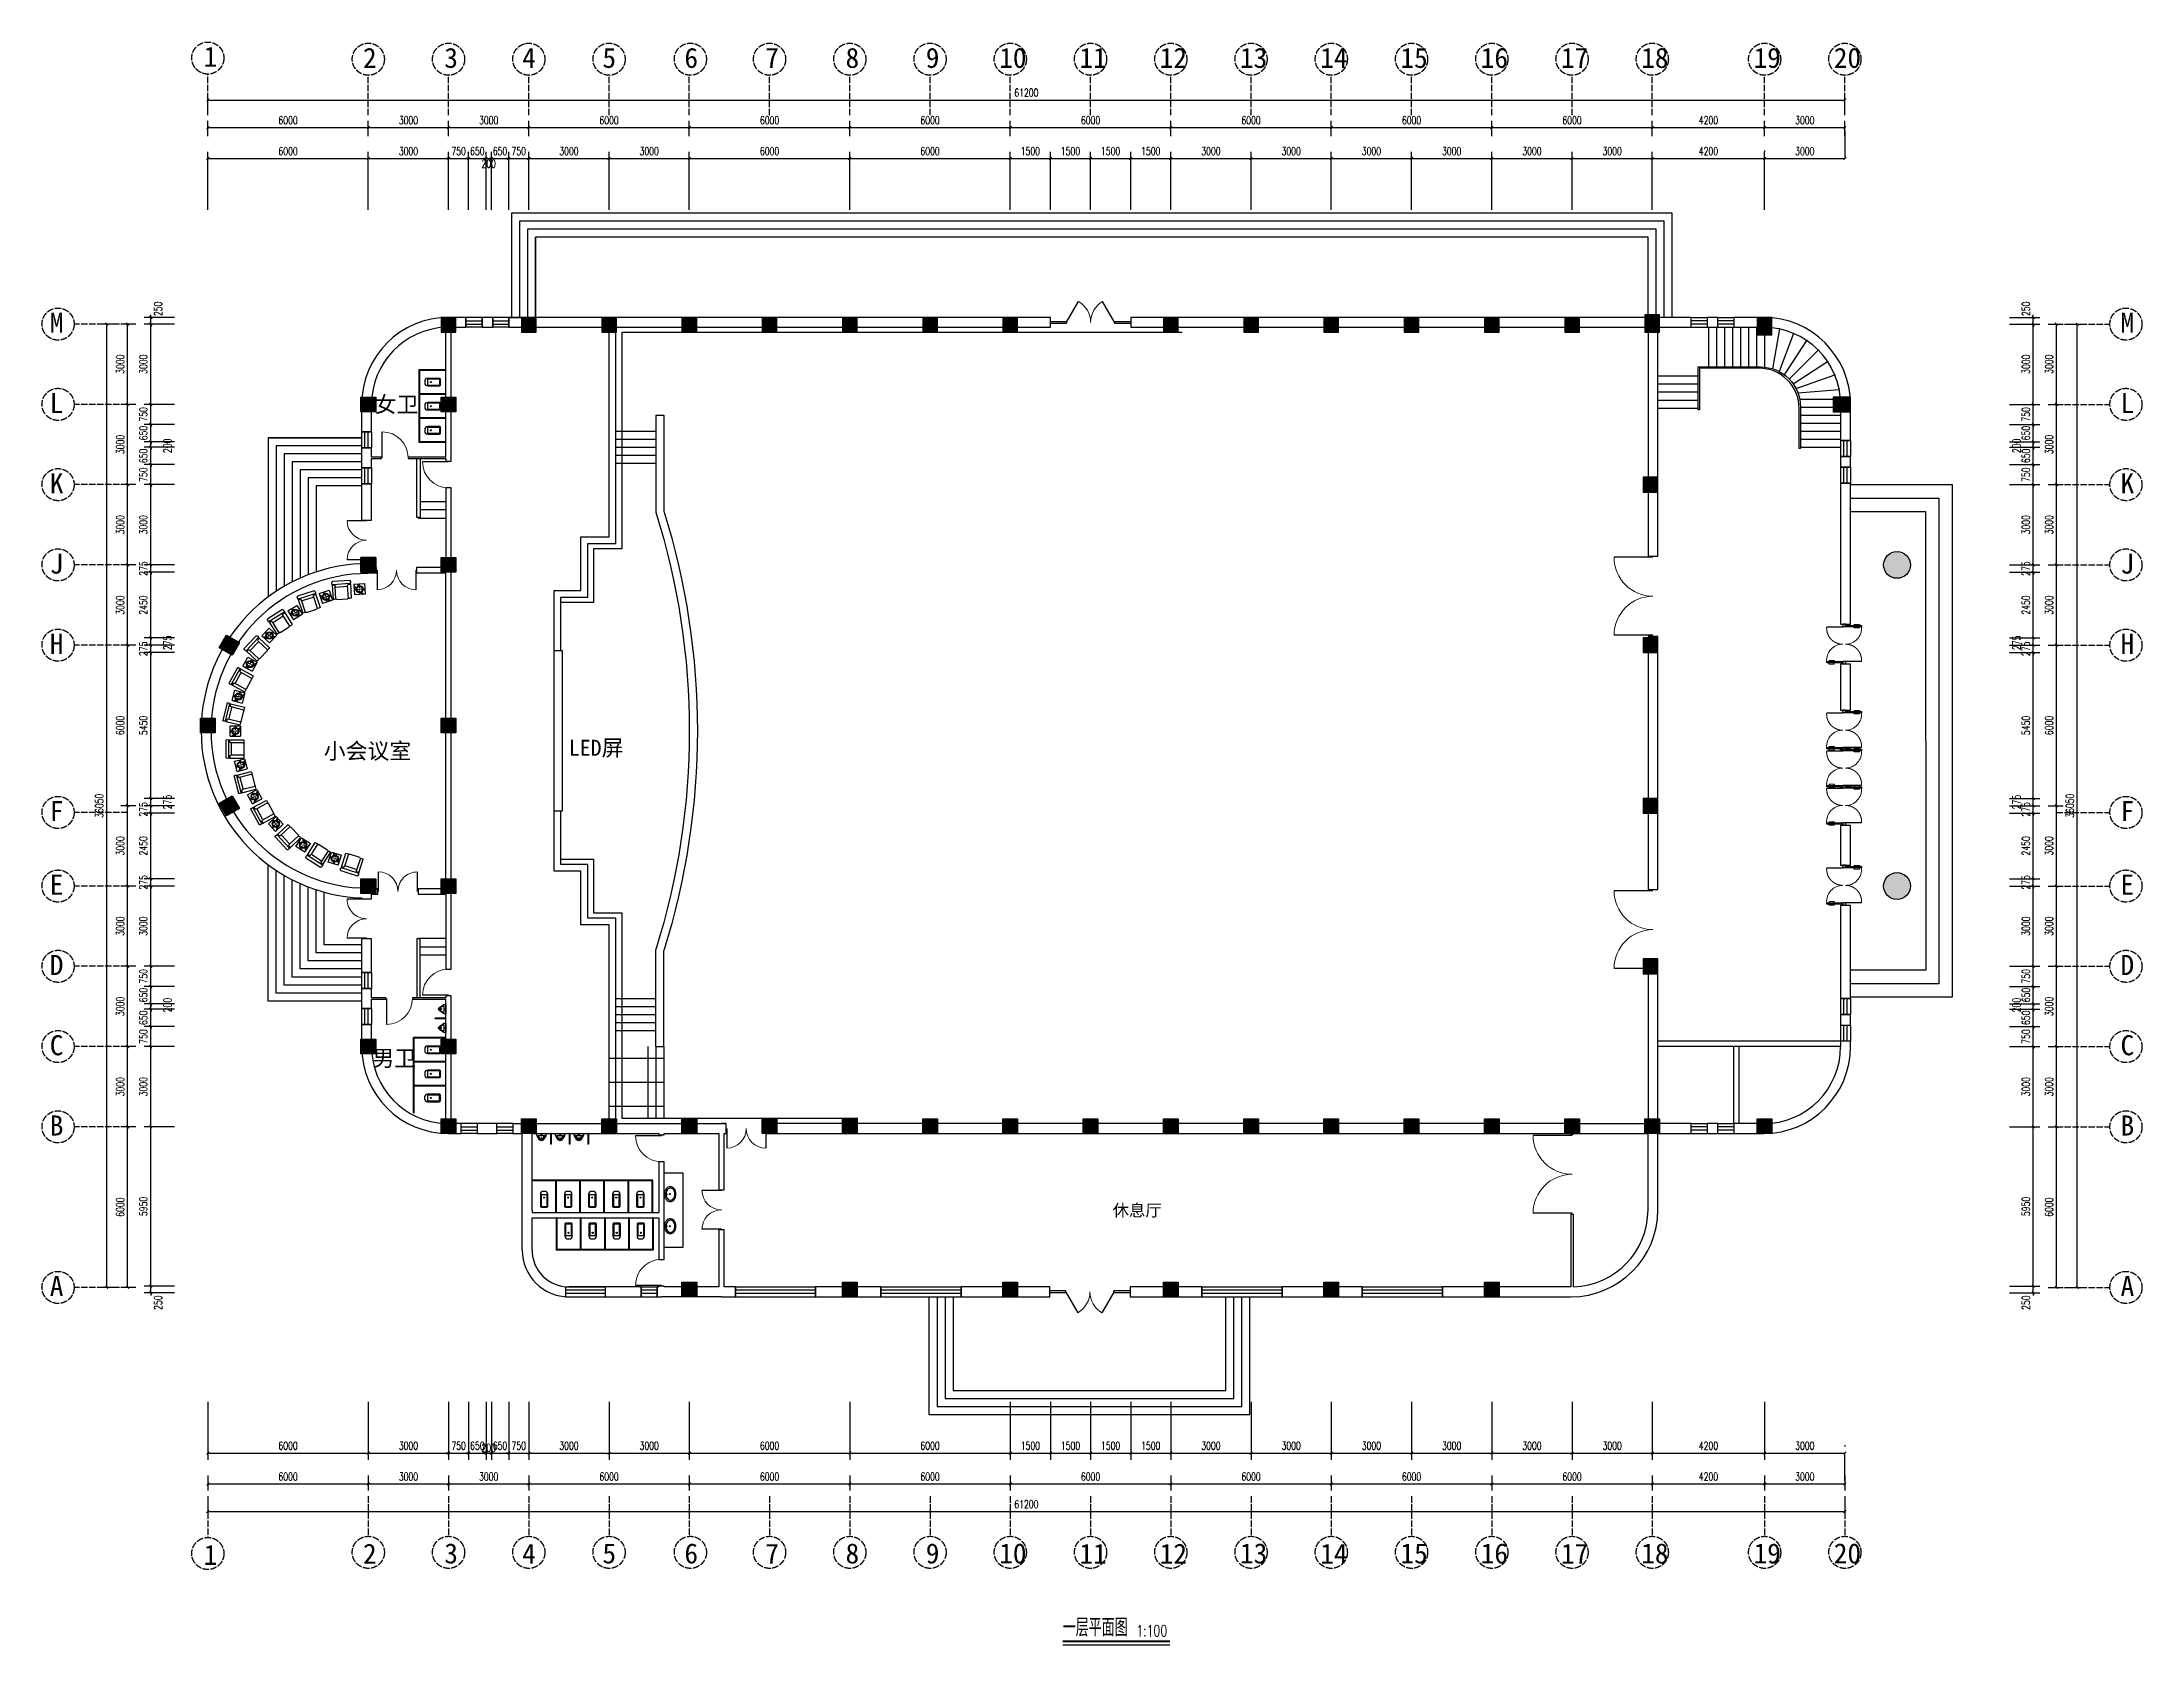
# Model space of a CAD drawing. Header units: millimetres. Extents: x -150677 to 588340, y -254013 to 149700.
# Drawn here: x 38194 to 116701, y 89797 to 149700 of the extents above; entities that cross this region are included whole.
import ezdxf

# ---------------------------------------------------------------- set-up
doc = ezdxf.new("R2010")
doc.units = ezdxf.units.MM
doc.header["$LTSCALE"] = 10
doc.header["$MEASUREMENT"] = 0
doc.linetypes.add('ACAD_ISO04W100', pattern=[30, 24, -3, 0, -3])
doc.linetypes.add('DASHED2', pattern=[0.375, 0.25, -0.125])
for name, color, linetype in [('1-Aa轴线', 240, 'ACAD_ISO04W100'), ('1-Ab轴号', 3, 'Continuous'), ('1-Ba原始建筑墙体', 2, 'Continuous'), ('1-Bb新建墙体', 7, 'Continuous'), ('1-Bc新建半隔断墙体', 132, 'Continuous'), ('2-Ba顶面轮廓', 4, 'Continuous'), ('2-Bb顶面辅助线', 8, 'Continuous'), ('3-Ab可移家具', 82, 'Continuous'), ('3-Ad洁具', 5, 'Continuous'), ('5-Aa原始建筑淡显填充', 251, 'Continuous'), ('6-Ab柱体', 6, 'Continuous'), ('6-Ac楼梯', 122, 'Continuous'), ('6-Ba门', 136, 'Continuous'), ('6-Bb窗', 5, 'Continuous'), ('8-Ca平面文字', 3, 'Continuous'), ('PUB_DIM', 3, 'Continuous'), ('PUB_TEXT', 7, 'Continuous'), ('图层1', 2, 'Continuous')]:
    doc.layers.add(name, color=color, linetype=linetype)
doc.styles.add('_TCH_DIM', font='SIMPLEX', dxfattribs={"bigfont": 'GBCBIG'})
doc.styles.add('_TCH_DIM_T3', font='SIMPLEX', dxfattribs={"width": 0.705882, "bigfont": 'GBCBIG'})
doc.styles.add('HZHT', font='')
doc.styles.get("Standard").update_dxf_attribs({"font": ''})
doc.styles.get('HZHT').set_extended_font_data('SimSun')
doc.styles.get('Standard').set_extended_font_data('SimSun')
doc.dimstyles.new('_TCH_ARCH&&100', dxfattribs={"dimtxt": 297.5, "dimasz": 100, "dimexe": 250, "dimexo": 300, "dimgap": 126.25, "dimtad": 1, "dimdec": 0, "dimzin": 0, "dimdsep": 46, "dimtxsty": '_TCH_DIM_T3', "dimblk": 'ARCHTICK', "dimcen": 0.09, "dimclrt": 7, "dimazin": 2, "dimtfac": 1, "dimtdec": 0, "dimtix": 1, "dimtmove": 2, "dimatfit": 3, "dimfxl": 1, "dimtolj": 1, "dimtzin": 0, "dimarcsym": 0})

msp = doc.modelspace()

# ---------------------------------------------------------------- texts
at = {"layer": '1-Ab轴号', "char_height": 750, "width": 36.316}
for s, insert, attachment_point in [('{\\fSimSun|b0|i0|c134|p2;1}', (44233.8, 149525.7), 1), ('{\\fSimSun|b0|i0|c134|p2;2}', (50194.2, 149483), 1), ('{\\fSimSun|b0|i0|c134|p2;3}', (53233.8, 149483), 1), ('{\\fSimSun|b0|i0|c134|p2;4}', (56146, 149483), 1), ('{\\fSimSun|b0|i0|c134|p2;5}', (59146, 149483), 1), ('{\\fSimSun|b0|i0|c134|p2;6}', (62210.4, 149483), 1), ('{\\fSimSun|b0|i0|c134|p2;7}', (65233.8, 149483), 1), ('{\\fSimSun|b0|i0|c134|p2;8}', (68233.8, 149483), 1), ('{\\fSimSun|b0|i0|c134|p2;9}', (71233.8, 149483), 1), ('{\\fSimSun|b0|i0|c134|p2;10}', (73979.2, 149483), 1), ('{\\fSimSun|b0|i0|c134|p2;11}', (76979.2, 149483), 1), ('{\\fSimSun|b0|i0|c134|p2;12}', (79979.2, 149483), 1), ('{\\fSimSun|b0|i0|c134|p2;13}', (82979.2, 149483), 1), ('{\\fSimSun|b0|i0|c134|p2;14}', (85979.2, 149483), 1), ('{\\fSimSun|b0|i0|c134|p2;15}', (88979.2, 149483), 1), ('{\\fSimSun|b0|i0|c134|p2;16}', (91979.2, 149483), 1), ('{\\fSimSun|b0|i0|c134|p2;17}', (94979.2, 149483), 1), ('{\\fSimSun|b0|i0|c134|p2;18}', (97979.2, 149483), 1), ('{\\fSimSun|b0|i0|c134|p2;19}', (102179.2, 149483), 1), ('{\\fSimSun|b0|i0|c134|p2;20}', (105179.2, 149483), 1), ('{\\fSimSun|b0|i0|c134|p2;M}', (38995.8, 139584.4), 3), ('{\\fSimSun|b0|i0|c134|p2;M}', (115899.7, 139584.4), 1), ('{\\fSimSun|b0|i0|c134|p2;L}', (38995.8, 136584.4), 3), ('{\\fSimSun|b0|i0|c134|p2;L}', (115899.7, 136584.4), 1), ('{\\fSimSun|b0|i0|c134|p2;K}', (38995.8, 133584.4), 3), ('{\\fSimSun|b0|i0|c134|p2;K}', (115899.7, 133584.4), 1), ('{\\fSimSun|b0|i0|c134|p2;J}', (38995.8, 130584.4), 3), ('{\\fSimSun|b0|i0|c134|p2;J}', (115899.7, 130584.4), 1), ('{\\fSimSun|b0|i0|c134|p2;H}', (38995.8, 127584.4), 3), ('{\\fSimSun|b0|i0|c134|p2;H}', (115899.7, 127584.4), 1), ('{\\fSimSun|b0|i0|c134|p2;F}', (38995.8, 121334.4), 3), ('{\\fSimSun|b0|i0|c134|p2;F}', (115899.7, 121334.4), 1), ('{\\fSimSun|b0|i0|c134|p2;E}', (38995.8, 118584.4), 3), ('{\\fSimSun|b0|i0|c134|p2;E}', (115899.7, 118584.4), 1), ('{\\fSimSun|b0|i0|c134|p2;D}', (38995.8, 115584.4), 3), ('{\\fSimSun|b0|i0|c134|p2;D}', (115899.7, 115584.4), 1), ('{\\fSimSun|b0|i0|c134|p2;C}', (38995.8, 112584.4), 3), ('{\\fSimSun|b0|i0|c134|p2;C}', (115899.7, 112584.4), 1), ('{\\fSimSun|b0|i0|c134|p2;B}', (38995.8, 109584.4), 3), ('{\\fSimSun|b0|i0|c134|p2;B}', (115899.7, 109584.4), 1), ('{\\fSimSun|b0|i0|c134|p2;A}', (38995.8, 103584.4), 3), ('{\\fSimSun|b0|i0|c134|p2;A}', (115899.7, 103584.4), 1), ('{\\fSimSun|b0|i0|c134|p2;1}', (44233.8, 92789.8), 7), ('{\\fSimSun|b0|i0|c134|p2;2}', (50194.2, 92832.5), 7), ('{\\fSimSun|b0|i0|c134|p2;3}', (53233.8, 92832.5), 7), ('{\\fSimSun|b0|i0|c134|p2;4}', (56146, 92832.5), 7), ('{\\fSimSun|b0|i0|c134|p2;5}', (59146, 92832.5), 7), ('{\\fSimSun|b0|i0|c134|p2;6}', (62210.4, 92832.5), 7), ('{\\fSimSun|b0|i0|c134|p2;7}', (65233.8, 92832.5), 7), ('{\\fSimSun|b0|i0|c134|p2;8}', (68233.8, 92832.5), 7), ('{\\fSimSun|b0|i0|c134|p2;9}', (71233.8, 92832.5), 7), ('{\\fSimSun|b0|i0|c134|p2;10}', (73979.2, 92832.5), 7), ('{\\fSimSun|b0|i0|c134|p2;11}', (76979.2, 92832.5), 7), ('{\\fSimSun|b0|i0|c134|p2;12}', (79979.2, 92832.5), 7), ('{\\fSimSun|b0|i0|c134|p2;13}', (82979.2, 92832.5), 7), ('{\\fSimSun|b0|i0|c134|p2;14}', (85979.2, 92832.5), 7), ('{\\fSimSun|b0|i0|c134|p2;15}', (88979.2, 92832.5), 7), ('{\\fSimSun|b0|i0|c134|p2;16}', (91979.2, 92832.5), 7), ('{\\fSimSun|b0|i0|c134|p2;17}', (94979.2, 92832.5), 7), ('{\\fSimSun|b0|i0|c134|p2;18}', (97979.2, 92832.5), 7), ('{\\fSimSun|b0|i0|c134|p2;19}', (102179.2, 92832.5), 7), ('{\\fSimSun|b0|i0|c134|p2;20}', (105179.2, 92832.5), 7)]:
    msp.add_mtext(s, dxfattribs=dict(at, insert=insert, attachment_point=attachment_point))
at = {"layer": '8-Ca平面文字', "style": 'HZHT'}
for s, height, p in [('女卫', 600, (50630.7, 135856.8)), ('小会议室', 600, (48727.2, 122908)), ('LED屏', 600, (57889.4, 123025)), ('男卫', 600, (50546.9, 111424.2)), ('休息厅', 450, (78218.3, 105815.2))]:
    msp.add_text(s, height=height, dxfattribs=at).set_placement(p)
at = {"layer": 'PUB_TEXT', "style": '_TCH_DIM'}
msp.add_text('一层平面图', height=675.18, dxfattribs=at).set_placement((76351.8, 90113.9))
at = {"layer": 'PUB_TEXT', "style": '_TCH_DIM', "width": 0.705882}
msp.add_text('1:100', height=425, dxfattribs=at).set_placement((79102.7, 90113.9))

# ---------------------------------------------------------------- blocks, each defined once
blk = doc.blocks.new('_ArchTick')
at = {"color": 0, "linetype": 'ByBlock', "const_width": 0.4}
blk.add_lwpolyline([(-0.5, -0.5), (0.5, 0.5)], dxfattribs=at)
blk = doc.blocks.new('*D1017')
at = {"layer": 'Defpoints', "color": 0, "transparency": 16777216}
for p in [(111443, 103209), (111443, 102959), (112637, 103209)]:
    blk.add_point(p, dxfattribs=at)
at = {"layer": 'PUB_DIM', "color": 0, "lineweight": -2, "transparency": 16777216}
for p, q in [((111743, 103209), (112887, 103209)), ((111743, 102959), (112887, 102959)), ((112637, 103209), (112637, 103309)), ((112637, 102959), (112637, 103209)), ((112637, 102959), (112637, 102859))]:
    blk.add_line(p, q, dxfattribs=at)
at = {"layer": 'PUB_DIM', "color": 0, "lineweight": -2, "transparency": 16777216, "xscale": 100, "yscale": 100, "zscale": 100}
for p, rotation in [((112637, 103209), 270), ((112637, 102959), 90)]:
    blk.add_blockref('_ArchTick', p, dxfattribs=dict(at, rotation=rotation))
at = {"layer": 'PUB_DIM', "color": 7, "transparency": 16777216, "insert": (112362, 102589), "char_height": 297.5, "attachment_point": 5, "rotation": 90, "style": '_TCH_DIM_T3'}
blk.add_mtext('\\A1;250', dxfattribs=at)
blk = doc.blocks.new('*D1018')
at = {"layer": 'Defpoints', "color": 0, "transparency": 16777216}
for p in [(111443, 109159), (112637, 109159), (111443, 103209)]:
    blk.add_point(p, dxfattribs=at)
at = {"layer": 'PUB_DIM', "color": 0, "lineweight": -2, "transparency": 16777216}
for p, q in [((111743, 109159), (112887, 109159)), ((112637, 103209), (112637, 109159)), ((111743, 103209), (112887, 103209))]:
    blk.add_line(p, q, dxfattribs=at)
at = {"layer": 'PUB_DIM', "color": 0, "lineweight": -2, "transparency": 16777216, "xscale": 100, "yscale": 100, "zscale": 100}
for p, rotation in [((112637, 109159), 90), ((112637, 103209), 270)]:
    blk.add_blockref('_ArchTick', p, dxfattribs=dict(at, rotation=rotation))
at = {"layer": 'PUB_DIM', "color": 7, "transparency": 16777216, "insert": (112362, 106184), "char_height": 297.5, "attachment_point": 5, "rotation": 90, "style": '_TCH_DIM_T3'}
blk.add_mtext('\\A1;5950', dxfattribs=at)
blk = doc.blocks.new('*D1019')
at = {"layer": 'Defpoints', "color": 0, "transparency": 16777216}
for p in [(111443, 112159), (112637, 112159), (111443, 109159)]:
    blk.add_point(p, dxfattribs=at)
at = {"layer": 'PUB_DIM', "color": 0, "lineweight": -2, "transparency": 16777216}
for p, q in [((111743, 112159), (112887, 112159)), ((112637, 109159), (112637, 112159)), ((111743, 109159), (112887, 109159))]:
    blk.add_line(p, q, dxfattribs=at)
at = {"layer": 'PUB_DIM', "color": 0, "lineweight": -2, "transparency": 16777216, "xscale": 100, "yscale": 100, "zscale": 100}
for p, rotation in [((112637, 112159), 90), ((112637, 109159), 270)]:
    blk.add_blockref('_ArchTick', p, dxfattribs=dict(at, rotation=rotation))
at = {"layer": 'PUB_DIM', "color": 7, "transparency": 16777216, "insert": (112362, 110659), "char_height": 297.5, "attachment_point": 5, "rotation": 90, "style": '_TCH_DIM_T3'}
blk.add_mtext('\\A1;3000', dxfattribs=at)
blk = doc.blocks.new('*D1020')
at = {"layer": 'Defpoints', "color": 0, "transparency": 16777216}
for p in [(111443, 112909), (112637, 112909), (111443, 112159)]:
    blk.add_point(p, dxfattribs=at)
at = {"layer": 'PUB_DIM', "color": 0, "lineweight": -2, "transparency": 16777216}
for p, q in [((111743, 112909), (112887, 112909)), ((112637, 112909), (112637, 113009)), ((112637, 112159), (112637, 112909)), ((111743, 112159), (112887, 112159)), ((112637, 112159), (112637, 112059))]:
    blk.add_line(p, q, dxfattribs=at)
at = {"layer": 'PUB_DIM', "color": 0, "lineweight": -2, "transparency": 16777216, "xscale": 100, "yscale": 100, "zscale": 100}
for p, rotation in [((112637, 112909), 270), ((112637, 112159), 90)]:
    blk.add_blockref('_ArchTick', p, dxfattribs=dict(at, rotation=rotation))
at = {"layer": 'PUB_DIM', "color": 7, "transparency": 16777216, "insert": (112362, 112534), "char_height": 297.5, "attachment_point": 5, "rotation": 90, "style": '_TCH_DIM_T3'}
blk.add_mtext('\\A1;750', dxfattribs=at)
blk = doc.blocks.new('*D1021')
at = {"layer": 'Defpoints', "color": 0, "transparency": 16777216}
for p in [(111443, 113559), (112637, 113559), (111443, 112909)]:
    blk.add_point(p, dxfattribs=at)
at = {"layer": 'PUB_DIM', "color": 0, "lineweight": -2, "transparency": 16777216}
for p, q in [((111743, 113559), (112887, 113559)), ((112637, 113559), (112637, 113659)), ((112637, 112909), (112637, 113559)), ((111743, 112909), (112887, 112909)), ((112637, 112909), (112637, 112809))]:
    blk.add_line(p, q, dxfattribs=at)
at = {"layer": 'PUB_DIM', "color": 0, "lineweight": -2, "transparency": 16777216, "xscale": 100, "yscale": 100, "zscale": 100}
for p, rotation in [((112637, 113559), 270), ((112637, 112909), 90)]:
    blk.add_blockref('_ArchTick', p, dxfattribs=dict(at, rotation=rotation))
at = {"layer": 'PUB_DIM', "color": 7, "transparency": 16777216, "insert": (112362, 113234), "char_height": 297.5, "attachment_point": 5, "rotation": 90, "style": '_TCH_DIM_T3'}
blk.add_mtext('\\A1;650', dxfattribs=at)
blk = doc.blocks.new('*D1022')
at = {"layer": 'Defpoints', "color": 0, "transparency": 16777216}
for p in [(111443, 113759), (111443, 113559), (112637, 113759)]:
    blk.add_point(p, dxfattribs=at)
at = {"layer": 'PUB_DIM', "color": 0, "lineweight": -2, "transparency": 16777216}
for p, q in [((112637, 113759), (112637, 113859)), ((111743, 113759), (112887, 113759)), ((111743, 113559), (112887, 113559)), ((112637, 113559), (112637, 113759)), ((112637, 113559), (112637, 113459))]:
    blk.add_line(p, q, dxfattribs=at)
at = {"layer": 'PUB_DIM', "color": 0, "lineweight": -2, "transparency": 16777216, "xscale": 100, "yscale": 100, "zscale": 100}
for p, rotation in [((112637, 113759), 270), ((112637, 113559), 90)]:
    blk.add_blockref('_ArchTick', p, dxfattribs=dict(at, rotation=rotation))
at = {"layer": 'PUB_DIM', "color": 7, "transparency": 16777216, "insert": (112012, 113709), "char_height": 297.5, "attachment_point": 5, "rotation": 90, "style": '_TCH_DIM_T3'}
blk.add_mtext('\\A1;200', dxfattribs=at)
blk = doc.blocks.new('*D1023')
at = {"layer": 'Defpoints', "color": 0, "transparency": 16777216}
for p in [(111443, 114409), (112637, 114409), (111443, 113759)]:
    blk.add_point(p, dxfattribs=at)
at = {"layer": 'PUB_DIM', "color": 0, "lineweight": -2, "transparency": 16777216}
for p, q in [((111743, 114409), (112887, 114409)), ((112637, 114409), (112637, 114509)), ((112637, 113759), (112637, 114409)), ((111743, 113759), (112887, 113759)), ((112637, 113759), (112637, 113659))]:
    blk.add_line(p, q, dxfattribs=at)
at = {"layer": 'PUB_DIM', "color": 0, "lineweight": -2, "transparency": 16777216, "xscale": 100, "yscale": 100, "zscale": 100}
for p, rotation in [((112637, 114409), 270), ((112637, 113759), 90)]:
    blk.add_blockref('_ArchTick', p, dxfattribs=dict(at, rotation=rotation))
at = {"layer": 'PUB_DIM', "color": 7, "transparency": 16777216, "insert": (112362, 114084), "char_height": 297.5, "attachment_point": 5, "rotation": 90, "style": '_TCH_DIM_T3'}
blk.add_mtext('\\A1;650', dxfattribs=at)
blk = doc.blocks.new('*D1024')
at = {"layer": 'Defpoints', "color": 0, "transparency": 16777216}
for p in [(111443, 115159), (112637, 115159), (111443, 114409)]:
    blk.add_point(p, dxfattribs=at)
at = {"layer": 'PUB_DIM', "color": 0, "lineweight": -2, "transparency": 16777216}
for p, q in [((111743, 115159), (112887, 115159)), ((112637, 115159), (112637, 115259)), ((112637, 114409), (112637, 115159)), ((111743, 114409), (112887, 114409)), ((112637, 114409), (112637, 114309))]:
    blk.add_line(p, q, dxfattribs=at)
at = {"layer": 'PUB_DIM', "color": 0, "lineweight": -2, "transparency": 16777216, "xscale": 100, "yscale": 100, "zscale": 100}
for p, rotation in [((112637, 115159), 270), ((112637, 114409), 90)]:
    blk.add_blockref('_ArchTick', p, dxfattribs=dict(at, rotation=rotation))
at = {"layer": 'PUB_DIM', "color": 7, "transparency": 16777216, "insert": (112362, 114784), "char_height": 297.5, "attachment_point": 5, "rotation": 90, "style": '_TCH_DIM_T3'}
blk.add_mtext('\\A1;750', dxfattribs=at)
blk = doc.blocks.new('*D1025')
at = {"layer": 'Defpoints', "color": 0, "transparency": 16777216}
for p in [(111443, 118159), (112637, 118159), (111443, 115159)]:
    blk.add_point(p, dxfattribs=at)
at = {"layer": 'PUB_DIM', "color": 0, "lineweight": -2, "transparency": 16777216}
for p, q in [((111743, 118159), (112887, 118159)), ((112637, 115159), (112637, 118159)), ((111743, 115159), (112887, 115159))]:
    blk.add_line(p, q, dxfattribs=at)
at = {"layer": 'PUB_DIM', "color": 0, "lineweight": -2, "transparency": 16777216, "xscale": 100, "yscale": 100, "zscale": 100}
for p, rotation in [((112637, 118159), 90), ((112637, 115159), 270)]:
    blk.add_blockref('_ArchTick', p, dxfattribs=dict(at, rotation=rotation))
at = {"layer": 'PUB_DIM', "color": 7, "transparency": 16777216, "insert": (112362, 116659), "char_height": 297.5, "attachment_point": 5, "rotation": 90, "style": '_TCH_DIM_T3'}
blk.add_mtext('\\A1;3000', dxfattribs=at)
blk = doc.blocks.new('*D1026')
at = {"layer": 'Defpoints', "color": 0, "transparency": 16777216}
for p in [(111443, 118434), (111443, 118159), (112637, 118434)]:
    blk.add_point(p, dxfattribs=at)
at = {"layer": 'PUB_DIM', "color": 0, "lineweight": -2, "transparency": 16777216}
for p, q in [((111743, 118434), (112887, 118434)), ((111743, 118159), (112887, 118159)), ((112637, 118434), (112637, 118534)), ((112637, 118159), (112637, 118434)), ((112637, 118159), (112637, 118059))]:
    blk.add_line(p, q, dxfattribs=at)
at = {"layer": 'PUB_DIM', "color": 0, "lineweight": -2, "transparency": 16777216, "xscale": 100, "yscale": 100, "zscale": 100}
for p, rotation in [((112637, 118434), 270), ((112637, 118159), 90)]:
    blk.add_blockref('_ArchTick', p, dxfattribs=dict(at, rotation=rotation))
at = {"layer": 'PUB_DIM', "color": 7, "transparency": 16777216, "insert": (112362, 118296), "char_height": 297.5, "attachment_point": 5, "rotation": 90, "style": '_TCH_DIM_T3'}
blk.add_mtext('\\A1;275', dxfattribs=at)
blk = doc.blocks.new('*D1027')
at = {"layer": 'Defpoints', "color": 0, "transparency": 16777216}
for p in [(111443, 120884), (112637, 120884), (111443, 118434)]:
    blk.add_point(p, dxfattribs=at)
at = {"layer": 'PUB_DIM', "color": 0, "lineweight": -2, "transparency": 16777216}
for p, q in [((111743, 120884), (112887, 120884)), ((112637, 118434), (112637, 120884)), ((111743, 118434), (112887, 118434))]:
    blk.add_line(p, q, dxfattribs=at)
at = {"layer": 'PUB_DIM', "color": 0, "lineweight": -2, "transparency": 16777216, "xscale": 100, "yscale": 100, "zscale": 100}
for p, rotation in [((112637, 120884), 90), ((112637, 118434), 270)]:
    blk.add_blockref('_ArchTick', p, dxfattribs=dict(at, rotation=rotation))
at = {"layer": 'PUB_DIM', "color": 7, "transparency": 16777216, "insert": (112362, 119659), "char_height": 297.5, "attachment_point": 5, "rotation": 90, "style": '_TCH_DIM_T3'}
blk.add_mtext('\\A1;2450', dxfattribs=at)
blk = doc.blocks.new('*D1028')
at = {"layer": 'Defpoints', "color": 0, "transparency": 16777216}
for p in [(111443, 121159), (112637, 121159), (111443, 120884)]:
    blk.add_point(p, dxfattribs=at)
at = {"layer": 'PUB_DIM', "color": 0, "lineweight": -2, "transparency": 16777216}
for p, q in [((111743, 121159), (112887, 121159)), ((112637, 121159), (112637, 121259)), ((112637, 120884), (112637, 121159)), ((111743, 120884), (112887, 120884)), ((112637, 120884), (112637, 120784))]:
    blk.add_line(p, q, dxfattribs=at)
at = {"layer": 'PUB_DIM', "color": 0, "lineweight": -2, "transparency": 16777216, "xscale": 100, "yscale": 100, "zscale": 100}
for p, rotation in [((112637, 121159), 270), ((112637, 120884), 90)]:
    blk.add_blockref('_ArchTick', p, dxfattribs=dict(at, rotation=rotation))
at = {"layer": 'PUB_DIM', "color": 7, "transparency": 16777216, "insert": (112362, 121021), "char_height": 297.5, "attachment_point": 5, "rotation": 90, "style": '_TCH_DIM_T3'}
blk.add_mtext('\\A1;275', dxfattribs=at)
blk = doc.blocks.new('*D1029')
at = {"layer": 'Defpoints', "color": 0, "transparency": 16777216}
for p in [(111443, 121434), (111443, 121159), (112637, 121434)]:
    blk.add_point(p, dxfattribs=at)
at = {"layer": 'PUB_DIM', "color": 0, "lineweight": -2, "transparency": 16777216}
for p, q in [((111743, 121434), (112887, 121434)), ((111743, 121159), (112887, 121159)), ((112637, 121159), (112637, 121434))]:
    blk.add_line(p, q, dxfattribs=at)
at = {"layer": 'PUB_DIM', "color": 0, "lineweight": -2, "transparency": 16777216, "xscale": 100, "yscale": 100, "zscale": 100}
for p, rotation in [((112637, 121434), 90), ((112637, 121159), 270)]:
    blk.add_blockref('_ArchTick', p, dxfattribs=dict(at, rotation=rotation))
at = {"layer": 'PUB_DIM', "color": 7, "transparency": 16777216, "insert": (112012, 121296), "char_height": 297.5, "attachment_point": 5, "rotation": 90, "style": '_TCH_DIM_T3'}
blk.add_mtext('\\A1;275', dxfattribs=at)
blk = doc.blocks.new('*D1030')
at = {"layer": 'Defpoints', "color": 0, "transparency": 16777216}
for p in [(111443, 126884), (112637, 126884), (111443, 121434)]:
    blk.add_point(p, dxfattribs=at)
at = {"layer": 'PUB_DIM', "color": 0, "lineweight": -2, "transparency": 16777216}
for p, q in [((111743, 126884), (112887, 126884)), ((112637, 121434), (112637, 126884)), ((111743, 121434), (112887, 121434))]:
    blk.add_line(p, q, dxfattribs=at)
at = {"layer": 'PUB_DIM', "color": 0, "lineweight": -2, "transparency": 16777216, "xscale": 100, "yscale": 100, "zscale": 100}
for p, rotation in [((112637, 126884), 90), ((112637, 121434), 270)]:
    blk.add_blockref('_ArchTick', p, dxfattribs=dict(at, rotation=rotation))
at = {"layer": 'PUB_DIM', "color": 7, "transparency": 16777216, "insert": (112362, 124159), "char_height": 297.5, "attachment_point": 5, "rotation": 90, "style": '_TCH_DIM_T3'}
blk.add_mtext('\\A1;5450', dxfattribs=at)
blk = doc.blocks.new('*D1031')
at = {"layer": 'Defpoints', "color": 0, "transparency": 16777216}
for p in [(111443, 127159), (111443, 126884), (112637, 127159)]:
    blk.add_point(p, dxfattribs=at)
at = {"layer": 'PUB_DIM', "color": 0, "lineweight": -2, "transparency": 16777216}
for p, q in [((112637, 127159), (112637, 127259)), ((111743, 127159), (112887, 127159)), ((111743, 126884), (112887, 126884)), ((112637, 126884), (112637, 127159)), ((112637, 126884), (112637, 126784))]:
    blk.add_line(p, q, dxfattribs=at)
at = {"layer": 'PUB_DIM', "color": 0, "lineweight": -2, "transparency": 16777216, "xscale": 100, "yscale": 100, "zscale": 100}
for p, rotation in [((112637, 127159), 270), ((112637, 126884), 90)]:
    blk.add_blockref('_ArchTick', p, dxfattribs=dict(at, rotation=rotation))
at = {"layer": 'PUB_DIM', "color": 7, "transparency": 16777216, "insert": (112362, 127021), "char_height": 297.5, "attachment_point": 5, "rotation": 90, "style": '_TCH_DIM_T3'}
blk.add_mtext('\\A1;275', dxfattribs=at)
blk = doc.blocks.new('*D1032')
at = {"layer": 'Defpoints', "color": 0, "transparency": 16777216}
for p in [(111443, 127434), (112637, 127434), (111443, 127159)]:
    blk.add_point(p, dxfattribs=at)
at = {"layer": 'PUB_DIM', "color": 0, "lineweight": -2, "transparency": 16777216}
for p, q in [((111743, 127434), (112887, 127434)), ((112637, 127159), (112637, 127434)), ((111743, 127159), (112887, 127159))]:
    blk.add_line(p, q, dxfattribs=at)
at = {"layer": 'PUB_DIM', "color": 0, "lineweight": -2, "transparency": 16777216, "xscale": 100, "yscale": 100, "zscale": 100}
for p, rotation in [((112637, 127434), 90), ((112637, 127159), 270)]:
    blk.add_blockref('_ArchTick', p, dxfattribs=dict(at, rotation=rotation))
at = {"layer": 'PUB_DIM', "color": 7, "transparency": 16777216, "insert": (112012, 127246), "char_height": 297.5, "attachment_point": 5, "rotation": 90, "style": '_TCH_DIM_T3'}
blk.add_mtext('\\A1;275', dxfattribs=at)
blk = doc.blocks.new('*D1033')
at = {"layer": 'Defpoints', "color": 0, "transparency": 16777216}
for p in [(111443, 129884), (112637, 129884), (111443, 127434)]:
    blk.add_point(p, dxfattribs=at)
at = {"layer": 'PUB_DIM', "color": 0, "lineweight": -2, "transparency": 16777216}
for p, q in [((111743, 129884), (112887, 129884)), ((112637, 127434), (112637, 129884)), ((111743, 127434), (112887, 127434))]:
    blk.add_line(p, q, dxfattribs=at)
at = {"layer": 'PUB_DIM', "color": 0, "lineweight": -2, "transparency": 16777216, "xscale": 100, "yscale": 100, "zscale": 100}
for p, rotation in [((112637, 129884), 90), ((112637, 127434), 270)]:
    blk.add_blockref('_ArchTick', p, dxfattribs=dict(at, rotation=rotation))
at = {"layer": 'PUB_DIM', "color": 7, "transparency": 16777216, "insert": (112362, 128659), "char_height": 297.5, "attachment_point": 5, "rotation": 90, "style": '_TCH_DIM_T3'}
blk.add_mtext('\\A1;2450', dxfattribs=at)
blk = doc.blocks.new('*D1034')
at = {"layer": 'Defpoints', "color": 0, "transparency": 16777216}
for p in [(111443, 130159), (111443, 129884), (112637, 130159)]:
    blk.add_point(p, dxfattribs=at)
at = {"layer": 'PUB_DIM', "color": 0, "lineweight": -2, "transparency": 16777216}
for p, q in [((111743, 130159), (112887, 130159)), ((111743, 129884), (112887, 129884)), ((112637, 130159), (112637, 130259)), ((112637, 129884), (112637, 130159)), ((112637, 129884), (112637, 129784))]:
    blk.add_line(p, q, dxfattribs=at)
at = {"layer": 'PUB_DIM', "color": 0, "lineweight": -2, "transparency": 16777216, "xscale": 100, "yscale": 100, "zscale": 100}
for p, rotation in [((112637, 130159), 270), ((112637, 129884), 90)]:
    blk.add_blockref('_ArchTick', p, dxfattribs=dict(at, rotation=rotation))
at = {"layer": 'PUB_DIM', "color": 7, "transparency": 16777216, "insert": (112362, 130021), "char_height": 297.5, "attachment_point": 5, "rotation": 90, "style": '_TCH_DIM_T3'}
blk.add_mtext('\\A1;275', dxfattribs=at)
blk = doc.blocks.new('*D1035')
at = {"layer": 'Defpoints', "color": 0, "transparency": 16777216}
for p in [(111443, 133159), (112637, 133159), (111443, 130159)]:
    blk.add_point(p, dxfattribs=at)
at = {"layer": 'PUB_DIM', "color": 0, "lineweight": -2, "transparency": 16777216}
for p, q in [((111743, 133159), (112887, 133159)), ((112637, 130159), (112637, 133159)), ((111743, 130159), (112887, 130159))]:
    blk.add_line(p, q, dxfattribs=at)
at = {"layer": 'PUB_DIM', "color": 0, "lineweight": -2, "transparency": 16777216, "xscale": 100, "yscale": 100, "zscale": 100}
for p, rotation in [((112637, 133159), 90), ((112637, 130159), 270)]:
    blk.add_blockref('_ArchTick', p, dxfattribs=dict(at, rotation=rotation))
at = {"layer": 'PUB_DIM', "color": 7, "transparency": 16777216, "insert": (112362, 131659), "char_height": 297.5, "attachment_point": 5, "rotation": 90, "style": '_TCH_DIM_T3'}
blk.add_mtext('\\A1;3000', dxfattribs=at)
blk = doc.blocks.new('*D1036')
at = {"layer": 'Defpoints', "color": 0, "transparency": 16777216}
for p in [(111443, 133909), (112637, 133909), (111443, 133159)]:
    blk.add_point(p, dxfattribs=at)
at = {"layer": 'PUB_DIM', "color": 0, "lineweight": -2, "transparency": 16777216}
for p, q in [((111743, 133909), (112887, 133909)), ((112637, 133909), (112637, 134009)), ((112637, 133159), (112637, 133909)), ((111743, 133159), (112887, 133159)), ((112637, 133159), (112637, 133059))]:
    blk.add_line(p, q, dxfattribs=at)
at = {"layer": 'PUB_DIM', "color": 0, "lineweight": -2, "transparency": 16777216, "xscale": 100, "yscale": 100, "zscale": 100}
for p, rotation in [((112637, 133909), 270), ((112637, 133159), 90)]:
    blk.add_blockref('_ArchTick', p, dxfattribs=dict(at, rotation=rotation))
at = {"layer": 'PUB_DIM', "color": 7, "transparency": 16777216, "insert": (112362, 133534), "char_height": 297.5, "attachment_point": 5, "rotation": 90, "style": '_TCH_DIM_T3'}
blk.add_mtext('\\A1;750', dxfattribs=at)
blk = doc.blocks.new('*D1037')
at = {"layer": 'Defpoints', "color": 0, "transparency": 16777216}
for p in [(111443, 134559), (112637, 134559), (111443, 133909)]:
    blk.add_point(p, dxfattribs=at)
at = {"layer": 'PUB_DIM', "color": 0, "lineweight": -2, "transparency": 16777216}
for p, q in [((111743, 134559), (112887, 134559)), ((112637, 134559), (112637, 134659)), ((112637, 133909), (112637, 134559)), ((111743, 133909), (112887, 133909)), ((112637, 133909), (112637, 133809))]:
    blk.add_line(p, q, dxfattribs=at)
at = {"layer": 'PUB_DIM', "color": 0, "lineweight": -2, "transparency": 16777216, "xscale": 100, "yscale": 100, "zscale": 100}
for p, rotation in [((112637, 134559), 270), ((112637, 133909), 90)]:
    blk.add_blockref('_ArchTick', p, dxfattribs=dict(at, rotation=rotation))
at = {"layer": 'PUB_DIM', "color": 7, "transparency": 16777216, "insert": (112362, 134234), "char_height": 297.5, "attachment_point": 5, "rotation": 90, "style": '_TCH_DIM_T3'}
blk.add_mtext('\\A1;650', dxfattribs=at)
blk = doc.blocks.new('*D1038')
at = {"layer": 'Defpoints', "color": 0, "transparency": 16777216}
for p in [(111443, 134759), (111443, 134559), (112637, 134759)]:
    blk.add_point(p, dxfattribs=at)
at = {"layer": 'PUB_DIM', "color": 0, "lineweight": -2, "transparency": 16777216}
for p, q in [((111743, 134759), (112887, 134759)), ((111743, 134559), (112887, 134559)), ((112637, 134759), (112637, 134859)), ((112637, 134559), (112637, 134759)), ((112637, 134559), (112637, 134459))]:
    blk.add_line(p, q, dxfattribs=at)
at = {"layer": 'PUB_DIM', "color": 0, "lineweight": -2, "transparency": 16777216, "xscale": 100, "yscale": 100, "zscale": 100}
for p, rotation in [((112637, 134759), 270), ((112637, 134559), 90)]:
    blk.add_blockref('_ArchTick', p, dxfattribs=dict(at, rotation=rotation))
at = {"layer": 'PUB_DIM', "color": 7, "transparency": 16777216, "insert": (112012, 134609), "char_height": 297.5, "attachment_point": 5, "rotation": 90, "style": '_TCH_DIM_T3'}
blk.add_mtext('\\A1;200', dxfattribs=at)
blk = doc.blocks.new('*D1039')
at = {"layer": 'Defpoints', "color": 0, "transparency": 16777216}
for p in [(111443, 135409), (112637, 135409), (111443, 134759)]:
    blk.add_point(p, dxfattribs=at)
at = {"layer": 'PUB_DIM', "color": 0, "lineweight": -2, "transparency": 16777216}
for p, q in [((111743, 135409), (112887, 135409)), ((112637, 135409), (112637, 135509)), ((112637, 134759), (112637, 135409)), ((111743, 134759), (112887, 134759)), ((112637, 134759), (112637, 134659))]:
    blk.add_line(p, q, dxfattribs=at)
at = {"layer": 'PUB_DIM', "color": 0, "lineweight": -2, "transparency": 16777216, "xscale": 100, "yscale": 100, "zscale": 100}
for p, rotation in [((112637, 135409), 270), ((112637, 134759), 90)]:
    blk.add_blockref('_ArchTick', p, dxfattribs=dict(at, rotation=rotation))
at = {"layer": 'PUB_DIM', "color": 7, "transparency": 16777216, "insert": (112362, 135084), "char_height": 297.5, "attachment_point": 5, "rotation": 90, "style": '_TCH_DIM_T3'}
blk.add_mtext('\\A1;650', dxfattribs=at)
blk = doc.blocks.new('*D1040')
at = {"layer": 'Defpoints', "color": 0, "transparency": 16777216}
for p in [(111443, 136159), (112637, 136159), (111443, 135409)]:
    blk.add_point(p, dxfattribs=at)
at = {"layer": 'PUB_DIM', "color": 0, "lineweight": -2, "transparency": 16777216}
for p, q in [((111743, 136159), (112887, 136159)), ((112637, 136159), (112637, 136259)), ((112637, 135409), (112637, 136159)), ((111743, 135409), (112887, 135409)), ((112637, 135409), (112637, 135309))]:
    blk.add_line(p, q, dxfattribs=at)
at = {"layer": 'PUB_DIM', "color": 0, "lineweight": -2, "transparency": 16777216, "xscale": 100, "yscale": 100, "zscale": 100}
for p, rotation in [((112637, 136159), 270), ((112637, 135409), 90)]:
    blk.add_blockref('_ArchTick', p, dxfattribs=dict(at, rotation=rotation))
at = {"layer": 'PUB_DIM', "color": 7, "transparency": 16777216, "insert": (112362, 135784), "char_height": 297.5, "attachment_point": 5, "rotation": 90, "style": '_TCH_DIM_T3'}
blk.add_mtext('\\A1;750', dxfattribs=at)
blk = doc.blocks.new('*D1041')
at = {"layer": 'Defpoints', "color": 0, "transparency": 16777216}
for p in [(111443, 139159), (112637, 139159), (111443, 136159)]:
    blk.add_point(p, dxfattribs=at)
at = {"layer": 'PUB_DIM', "color": 0, "lineweight": -2, "transparency": 16777216}
for p, q in [((111743, 139159), (112887, 139159)), ((112637, 136159), (112637, 139159)), ((111743, 136159), (112887, 136159))]:
    blk.add_line(p, q, dxfattribs=at)
at = {"layer": 'PUB_DIM', "color": 0, "lineweight": -2, "transparency": 16777216, "xscale": 100, "yscale": 100, "zscale": 100}
for p, rotation in [((112637, 139159), 90), ((112637, 136159), 270)]:
    blk.add_blockref('_ArchTick', p, dxfattribs=dict(at, rotation=rotation))
at = {"layer": 'PUB_DIM', "color": 7, "transparency": 16777216, "insert": (112362, 137659), "char_height": 297.5, "attachment_point": 5, "rotation": 90, "style": '_TCH_DIM_T3'}
blk.add_mtext('\\A1;3000', dxfattribs=at)
blk = doc.blocks.new('*D1042')
at = {"layer": 'Defpoints', "color": 0, "transparency": 16777216}
for p in [(111443, 139409), (111443, 139159), (112637, 139409)]:
    blk.add_point(p, dxfattribs=at)
at = {"layer": 'PUB_DIM', "color": 0, "lineweight": -2, "transparency": 16777216}
for p, q in [((111743, 139409), (112887, 139409)), ((111743, 139159), (112887, 139159)), ((112637, 139409), (112637, 139509)), ((112637, 139159), (112637, 139409)), ((112637, 139159), (112637, 139059))]:
    blk.add_line(p, q, dxfattribs=at)
at = {"layer": 'PUB_DIM', "color": 0, "lineweight": -2, "transparency": 16777216, "xscale": 100, "yscale": 100, "zscale": 100}
for p, rotation in [((112637, 139409), 270), ((112637, 139159), 90)]:
    blk.add_blockref('_ArchTick', p, dxfattribs=dict(at, rotation=rotation))
at = {"layer": 'PUB_DIM', "color": 7, "transparency": 16777216, "insert": (112362, 139729), "char_height": 297.5, "attachment_point": 5, "rotation": 90, "style": '_TCH_DIM_T3'}
blk.add_mtext('\\A1;250', dxfattribs=at)
blk = doc.blocks.new('*D1043')
at = {"layer": 'Defpoints', "color": 0, "transparency": 16777216}
for p in [(112887, 109159), (113501, 109159), (112887, 103157)]:
    blk.add_point(p, dxfattribs=at)
at = {"layer": 'PUB_DIM', "color": 0, "lineweight": -2, "transparency": 16777216}
for p, q in [((113187, 109159), (113751, 109159)), ((113501, 103157), (113501, 109159)), ((113187, 103157), (113751, 103157))]:
    blk.add_line(p, q, dxfattribs=at)
at = {"layer": 'PUB_DIM', "color": 0, "lineweight": -2, "transparency": 16777216, "xscale": 100, "yscale": 100, "zscale": 100}
for p, rotation in [((113501, 109159), 90), ((113501, 103157), 270)]:
    blk.add_blockref('_ArchTick', p, dxfattribs=dict(at, rotation=rotation))
at = {"layer": 'PUB_DIM', "color": 7, "transparency": 16777216, "insert": (113226, 106158), "char_height": 297.5, "attachment_point": 5, "rotation": 90, "style": '_TCH_DIM_T3'}
blk.add_mtext('\\A1;6000', dxfattribs=at)
blk = doc.blocks.new('*D1044')
at = {"layer": 'Defpoints', "color": 0, "transparency": 16777216}
for p in [(112887, 112159), (113501, 112159), (112887, 109159)]:
    blk.add_point(p, dxfattribs=at)
at = {"layer": 'PUB_DIM', "color": 0, "lineweight": -2, "transparency": 16777216}
for p, q in [((113187, 112159), (113751, 112159)), ((113501, 109159), (113501, 112159)), ((113187, 109159), (113751, 109159))]:
    blk.add_line(p, q, dxfattribs=at)
at = {"layer": 'PUB_DIM', "color": 0, "lineweight": -2, "transparency": 16777216, "xscale": 100, "yscale": 100, "zscale": 100}
for p, rotation in [((113501, 112159), 90), ((113501, 109159), 270)]:
    blk.add_blockref('_ArchTick', p, dxfattribs=dict(at, rotation=rotation))
at = {"layer": 'PUB_DIM', "color": 7, "transparency": 16777216, "insert": (113226, 110659), "char_height": 297.5, "attachment_point": 5, "rotation": 90, "style": '_TCH_DIM_T3'}
blk.add_mtext('\\A1;3000', dxfattribs=at)
blk = doc.blocks.new('*D1045')
at = {"layer": 'Defpoints', "color": 0, "transparency": 16777216}
for p in [(112887, 115159), (113501, 115159), (112887, 112159)]:
    blk.add_point(p, dxfattribs=at)
at = {"layer": 'PUB_DIM', "color": 0, "lineweight": -2, "transparency": 16777216}
for p, q in [((113187, 115159), (113751, 115159)), ((113501, 112159), (113501, 115159)), ((113187, 112159), (113751, 112159))]:
    blk.add_line(p, q, dxfattribs=at)
at = {"layer": 'PUB_DIM', "color": 0, "lineweight": -2, "transparency": 16777216, "xscale": 100, "yscale": 100, "zscale": 100}
for p, rotation in [((113501, 115159), 90), ((113501, 112159), 270)]:
    blk.add_blockref('_ArchTick', p, dxfattribs=dict(at, rotation=rotation))
at = {"layer": 'PUB_DIM', "color": 7, "transparency": 16777216, "insert": (113226, 113659), "char_height": 297.5, "attachment_point": 5, "rotation": 90, "style": '_TCH_DIM_T3'}
blk.add_mtext('\\A1;3000', dxfattribs=at)
blk = doc.blocks.new('*D1046')
at = {"layer": 'Defpoints', "color": 0, "transparency": 16777216}
for p in [(112887, 118159), (113501, 118159), (112887, 115159)]:
    blk.add_point(p, dxfattribs=at)
at = {"layer": 'PUB_DIM', "color": 0, "lineweight": -2, "transparency": 16777216}
for p, q in [((113187, 118159), (113751, 118159)), ((113501, 115159), (113501, 118159)), ((113187, 115159), (113751, 115159))]:
    blk.add_line(p, q, dxfattribs=at)
at = {"layer": 'PUB_DIM', "color": 0, "lineweight": -2, "transparency": 16777216, "xscale": 100, "yscale": 100, "zscale": 100}
for p, rotation in [((113501, 118159), 90), ((113501, 115159), 270)]:
    blk.add_blockref('_ArchTick', p, dxfattribs=dict(at, rotation=rotation))
at = {"layer": 'PUB_DIM', "color": 7, "transparency": 16777216, "insert": (113226, 116659), "char_height": 297.5, "attachment_point": 5, "rotation": 90, "style": '_TCH_DIM_T3'}
blk.add_mtext('\\A1;3000', dxfattribs=at)
blk = doc.blocks.new('*D1047')
at = {"layer": 'Defpoints', "color": 0, "transparency": 16777216}
for p in [(112887, 121159), (113501, 121159), (112887, 118159)]:
    blk.add_point(p, dxfattribs=at)
at = {"layer": 'PUB_DIM', "color": 0, "lineweight": -2, "transparency": 16777216}
for p, q in [((113187, 121159), (113751, 121159)), ((113501, 118159), (113501, 121159)), ((113187, 118159), (113751, 118159))]:
    blk.add_line(p, q, dxfattribs=at)
at = {"layer": 'PUB_DIM', "color": 0, "lineweight": -2, "transparency": 16777216, "xscale": 100, "yscale": 100, "zscale": 100}
for p, rotation in [((113501, 121159), 90), ((113501, 118159), 270)]:
    blk.add_blockref('_ArchTick', p, dxfattribs=dict(at, rotation=rotation))
at = {"layer": 'PUB_DIM', "color": 7, "transparency": 16777216, "insert": (113226, 119659), "char_height": 297.5, "attachment_point": 5, "rotation": 90, "style": '_TCH_DIM_T3'}
blk.add_mtext('\\A1;3000', dxfattribs=at)
blk = doc.blocks.new('*D1048')
at = {"layer": 'Defpoints', "color": 0, "transparency": 16777216}
for p in [(112887, 127159), (113501, 127159), (112887, 121159)]:
    blk.add_point(p, dxfattribs=at)
at = {"layer": 'PUB_DIM', "color": 0, "lineweight": -2, "transparency": 16777216}
for p, q in [((113187, 127159), (113751, 127159)), ((113501, 121159), (113501, 127159)), ((113187, 121159), (113751, 121159))]:
    blk.add_line(p, q, dxfattribs=at)
at = {"layer": 'PUB_DIM', "color": 0, "lineweight": -2, "transparency": 16777216, "xscale": 100, "yscale": 100, "zscale": 100}
for p, rotation in [((113501, 127159), 90), ((113501, 121159), 270)]:
    blk.add_blockref('_ArchTick', p, dxfattribs=dict(at, rotation=rotation))
at = {"layer": 'PUB_DIM', "color": 7, "transparency": 16777216, "insert": (113226, 124159), "char_height": 297.5, "attachment_point": 5, "rotation": 90, "style": '_TCH_DIM_T3'}
blk.add_mtext('\\A1;6000', dxfattribs=at)
blk = doc.blocks.new('*D1049')
at = {"layer": 'Defpoints', "color": 0, "transparency": 16777216}
for p in [(112887, 130159), (113501, 130159), (112887, 127159)]:
    blk.add_point(p, dxfattribs=at)
at = {"layer": 'PUB_DIM', "color": 0, "lineweight": -2, "transparency": 16777216}
for p, q in [((113187, 130159), (113751, 130159)), ((113501, 127159), (113501, 130159)), ((113187, 127159), (113751, 127159))]:
    blk.add_line(p, q, dxfattribs=at)
at = {"layer": 'PUB_DIM', "color": 0, "lineweight": -2, "transparency": 16777216, "xscale": 100, "yscale": 100, "zscale": 100}
for p, rotation in [((113501, 130159), 90), ((113501, 127159), 270)]:
    blk.add_blockref('_ArchTick', p, dxfattribs=dict(at, rotation=rotation))
at = {"layer": 'PUB_DIM', "color": 7, "transparency": 16777216, "insert": (113226, 128659), "char_height": 297.5, "attachment_point": 5, "rotation": 90, "style": '_TCH_DIM_T3'}
blk.add_mtext('\\A1;3000', dxfattribs=at)
blk = doc.blocks.new('*D1050')
at = {"layer": 'Defpoints', "color": 0, "transparency": 16777216}
for p in [(112887, 133159), (113501, 133159), (112887, 130159)]:
    blk.add_point(p, dxfattribs=at)
at = {"layer": 'PUB_DIM', "color": 0, "lineweight": -2, "transparency": 16777216}
for p, q in [((113187, 133159), (113751, 133159)), ((113501, 130159), (113501, 133159)), ((113187, 130159), (113751, 130159))]:
    blk.add_line(p, q, dxfattribs=at)
at = {"layer": 'PUB_DIM', "color": 0, "lineweight": -2, "transparency": 16777216, "xscale": 100, "yscale": 100, "zscale": 100}
for p, rotation in [((113501, 133159), 90), ((113501, 130159), 270)]:
    blk.add_blockref('_ArchTick', p, dxfattribs=dict(at, rotation=rotation))
at = {"layer": 'PUB_DIM', "color": 7, "transparency": 16777216, "insert": (113226, 131659), "char_height": 297.5, "attachment_point": 5, "rotation": 90, "style": '_TCH_DIM_T3'}
blk.add_mtext('\\A1;3000', dxfattribs=at)
blk = doc.blocks.new('*D1051')
at = {"layer": 'Defpoints', "color": 0, "transparency": 16777216}
for p in [(112887, 136159), (113501, 136159), (112887, 133159)]:
    blk.add_point(p, dxfattribs=at)
at = {"layer": 'PUB_DIM', "color": 0, "lineweight": -2, "transparency": 16777216}
for p, q in [((113187, 136159), (113751, 136159)), ((113501, 133159), (113501, 136159)), ((113187, 133159), (113751, 133159))]:
    blk.add_line(p, q, dxfattribs=at)
at = {"layer": 'PUB_DIM', "color": 0, "lineweight": -2, "transparency": 16777216, "xscale": 100, "yscale": 100, "zscale": 100}
for p, rotation in [((113501, 136159), 90), ((113501, 133159), 270)]:
    blk.add_blockref('_ArchTick', p, dxfattribs=dict(at, rotation=rotation))
at = {"layer": 'PUB_DIM', "color": 7, "transparency": 16777216, "insert": (113226, 134659), "char_height": 297.5, "attachment_point": 5, "rotation": 90, "style": '_TCH_DIM_T3'}
blk.add_mtext('\\A1;3000', dxfattribs=at)
blk = doc.blocks.new('*D1052')
at = {"layer": 'Defpoints', "color": 0, "transparency": 16777216}
for p in [(112887, 139159), (113501, 139159), (112887, 136159)]:
    blk.add_point(p, dxfattribs=at)
at = {"layer": 'PUB_DIM', "color": 0, "lineweight": -2, "transparency": 16777216}
for p, q in [((113187, 139159), (113751, 139159)), ((113501, 136159), (113501, 139159)), ((113187, 136159), (113751, 136159))]:
    blk.add_line(p, q, dxfattribs=at)
at = {"layer": 'PUB_DIM', "color": 0, "lineweight": -2, "transparency": 16777216, "xscale": 100, "yscale": 100, "zscale": 100}
for p, rotation in [((113501, 139159), 90), ((113501, 136159), 270)]:
    blk.add_blockref('_ArchTick', p, dxfattribs=dict(at, rotation=rotation))
at = {"layer": 'PUB_DIM', "color": 7, "transparency": 16777216, "insert": (113226, 137659), "char_height": 297.5, "attachment_point": 5, "rotation": 90, "style": '_TCH_DIM_T3'}
blk.add_mtext('\\A1;3000', dxfattribs=at)
blk = doc.blocks.new('*D1053')
at = {"layer": 'Defpoints', "color": 0, "transparency": 16777216}
for p in [(50394, 145347), (44394, 143127), (50394, 143127)]:
    blk.add_point(p, dxfattribs=at)
at = {"layer": 'PUB_DIM', "color": 0, "lineweight": -2, "transparency": 16777216}
for p, q in [((44394, 143427), (44394, 145597)), ((44394, 145347), (50394, 145347)), ((50394, 143427), (50394, 145597))]:
    blk.add_line(p, q, dxfattribs=at)
at = {"layer": 'PUB_DIM', "color": 0, "lineweight": -2, "transparency": 16777216, "xscale": 100, "yscale": 100, "zscale": 100, "rotation": 180}
blk.add_blockref('_ArchTick', (44394, 145347), dxfattribs=at)
at = {"layer": 'PUB_DIM', "color": 0, "lineweight": -2, "transparency": 16777216, "xscale": 100, "yscale": 100, "zscale": 100}
blk.add_blockref('_ArchTick', (50394, 145347), dxfattribs=at)
at = {"layer": 'PUB_DIM', "color": 7, "transparency": 16777216, "insert": (47394, 145622), "char_height": 297.5, "attachment_point": 5, "style": '_TCH_DIM_T3'}
blk.add_mtext('\\A1;6000', dxfattribs=at)
blk = doc.blocks.new('*D1054')
at = {"layer": 'Defpoints', "color": 0, "transparency": 16777216}
for p in [(53394, 145347), (50394, 143127), (53394, 143127)]:
    blk.add_point(p, dxfattribs=at)
at = {"layer": 'PUB_DIM', "color": 0, "lineweight": -2, "transparency": 16777216}
for p, q in [((50394, 143427), (50394, 145597)), ((50394, 145347), (53394, 145347)), ((53394, 143427), (53394, 145597))]:
    blk.add_line(p, q, dxfattribs=at)
at = {"layer": 'PUB_DIM', "color": 0, "lineweight": -2, "transparency": 16777216, "xscale": 100, "yscale": 100, "zscale": 100, "rotation": 180}
blk.add_blockref('_ArchTick', (50394, 145347), dxfattribs=at)
at = {"layer": 'PUB_DIM', "color": 0, "lineweight": -2, "transparency": 16777216, "xscale": 100, "yscale": 100, "zscale": 100}
blk.add_blockref('_ArchTick', (53394, 145347), dxfattribs=at)
at = {"layer": 'PUB_DIM', "color": 7, "transparency": 16777216, "insert": (51894, 145622), "char_height": 297.5, "attachment_point": 5, "style": '_TCH_DIM_T3'}
blk.add_mtext('\\A1;3000', dxfattribs=at)
blk = doc.blocks.new('*D1055')
at = {"layer": 'Defpoints', "color": 0, "transparency": 16777216}
for p in [(54144, 145347), (53394, 143127), (54144, 143127)]:
    blk.add_point(p, dxfattribs=at)
at = {"layer": 'PUB_DIM', "color": 0, "lineweight": -2, "transparency": 16777216}
for p, q in [((53394, 145347), (53294, 145347)), ((53394, 143427), (53394, 145597)), ((53394, 145347), (54144, 145347)), ((54144, 143427), (54144, 145597)), ((54144, 145347), (54244, 145347))]:
    blk.add_line(p, q, dxfattribs=at)
at = {"layer": 'PUB_DIM', "color": 0, "lineweight": -2, "transparency": 16777216, "xscale": 100, "yscale": 100, "zscale": 100}
blk.add_blockref('_ArchTick', (53394, 145347), dxfattribs=at)
at = {"layer": 'PUB_DIM', "color": 0, "lineweight": -2, "transparency": 16777216, "xscale": 100, "yscale": 100, "zscale": 100, "rotation": 180}
blk.add_blockref('_ArchTick', (54144, 145347), dxfattribs=at)
at = {"layer": 'PUB_DIM', "color": 7, "transparency": 16777216, "insert": (53769, 145622), "char_height": 297.5, "attachment_point": 5, "style": '_TCH_DIM_T3'}
blk.add_mtext('\\A1;750', dxfattribs=at)
blk = doc.blocks.new('*D1056')
at = {"layer": 'Defpoints', "color": 0, "transparency": 16777216}
for p in [(54794, 145347), (54144, 143127), (54794, 143127)]:
    blk.add_point(p, dxfattribs=at)
at = {"layer": 'PUB_DIM', "color": 0, "lineweight": -2, "transparency": 16777216}
for p, q in [((54144, 145347), (54044, 145347)), ((54144, 143427), (54144, 145597)), ((54144, 145347), (54794, 145347)), ((54794, 143427), (54794, 145597)), ((54794, 145347), (54894, 145347))]:
    blk.add_line(p, q, dxfattribs=at)
at = {"layer": 'PUB_DIM', "color": 0, "lineweight": -2, "transparency": 16777216, "xscale": 100, "yscale": 100, "zscale": 100}
blk.add_blockref('_ArchTick', (54144, 145347), dxfattribs=at)
at = {"layer": 'PUB_DIM', "color": 0, "lineweight": -2, "transparency": 16777216, "xscale": 100, "yscale": 100, "zscale": 100, "rotation": 180}
blk.add_blockref('_ArchTick', (54794, 145347), dxfattribs=at)
at = {"layer": 'PUB_DIM', "color": 7, "transparency": 16777216, "insert": (54469, 145622), "char_height": 297.5, "attachment_point": 5, "style": '_TCH_DIM_T3'}
blk.add_mtext('\\A1;650', dxfattribs=at)
blk = doc.blocks.new('*D1057')
at = {"layer": 'Defpoints', "color": 0, "transparency": 16777216}
for p in [(54994, 145347), (54794, 143127), (54994, 143127)]:
    blk.add_point(p, dxfattribs=at)
at = {"layer": 'PUB_DIM', "color": 0, "lineweight": -2, "transparency": 16777216}
for p, q in [((54794, 145347), (54694, 145347)), ((54794, 143427), (54794, 145597)), ((54794, 145347), (54994, 145347)), ((54994, 143427), (54994, 145597)), ((54994, 145347), (55094, 145347))]:
    blk.add_line(p, q, dxfattribs=at)
at = {"layer": 'PUB_DIM', "color": 0, "lineweight": -2, "transparency": 16777216, "xscale": 100, "yscale": 100, "zscale": 100}
blk.add_blockref('_ArchTick', (54794, 145347), dxfattribs=at)
at = {"layer": 'PUB_DIM', "color": 0, "lineweight": -2, "transparency": 16777216, "xscale": 100, "yscale": 100, "zscale": 100, "rotation": 180}
blk.add_blockref('_ArchTick', (54994, 145347), dxfattribs=at)
at = {"layer": 'PUB_DIM', "color": 7, "transparency": 16777216, "insert": (54894, 145153), "char_height": 297.5, "attachment_point": 5, "style": '_TCH_DIM_T3'}
blk.add_mtext('\\A1;200', dxfattribs=at)
blk = doc.blocks.new('*D1058')
at = {"layer": 'Defpoints', "color": 0, "transparency": 16777216}
for p in [(55644, 145347), (54994, 143127), (55644, 143127)]:
    blk.add_point(p, dxfattribs=at)
at = {"layer": 'PUB_DIM', "color": 0, "lineweight": -2, "transparency": 16777216}
for p, q in [((54994, 145347), (54894, 145347)), ((54994, 143427), (54994, 145597)), ((54994, 145347), (55644, 145347)), ((55644, 143427), (55644, 145597)), ((55644, 145347), (55744, 145347))]:
    blk.add_line(p, q, dxfattribs=at)
at = {"layer": 'PUB_DIM', "color": 0, "lineweight": -2, "transparency": 16777216, "xscale": 100, "yscale": 100, "zscale": 100}
blk.add_blockref('_ArchTick', (54994, 145347), dxfattribs=at)
at = {"layer": 'PUB_DIM', "color": 0, "lineweight": -2, "transparency": 16777216, "xscale": 100, "yscale": 100, "zscale": 100, "rotation": 180}
blk.add_blockref('_ArchTick', (55644, 145347), dxfattribs=at)
at = {"layer": 'PUB_DIM', "color": 7, "transparency": 16777216, "insert": (55319, 145622), "char_height": 297.5, "attachment_point": 5, "style": '_TCH_DIM_T3'}
blk.add_mtext('\\A1;650', dxfattribs=at)
blk = doc.blocks.new('*D1059')
at = {"layer": 'Defpoints', "color": 0, "transparency": 16777216}
for p in [(56394, 145347), (55644, 143127), (56394, 143127)]:
    blk.add_point(p, dxfattribs=at)
at = {"layer": 'PUB_DIM', "color": 0, "lineweight": -2, "transparency": 16777216}
for p, q in [((55644, 145347), (55544, 145347)), ((55644, 143427), (55644, 145597)), ((55644, 145347), (56394, 145347)), ((56394, 143427), (56394, 145597)), ((56394, 145347), (56494, 145347))]:
    blk.add_line(p, q, dxfattribs=at)
at = {"layer": 'PUB_DIM', "color": 0, "lineweight": -2, "transparency": 16777216, "xscale": 100, "yscale": 100, "zscale": 100}
blk.add_blockref('_ArchTick', (55644, 145347), dxfattribs=at)
at = {"layer": 'PUB_DIM', "color": 0, "lineweight": -2, "transparency": 16777216, "xscale": 100, "yscale": 100, "zscale": 100, "rotation": 180}
blk.add_blockref('_ArchTick', (56394, 145347), dxfattribs=at)
at = {"layer": 'PUB_DIM', "color": 7, "transparency": 16777216, "insert": (56019, 145622), "char_height": 297.5, "attachment_point": 5, "style": '_TCH_DIM_T3'}
blk.add_mtext('\\A1;750', dxfattribs=at)
blk = doc.blocks.new('*D1060')
at = {"layer": 'Defpoints', "color": 0, "transparency": 16777216}
for p in [(59394, 145347), (56394, 143127), (59394, 143127)]:
    blk.add_point(p, dxfattribs=at)
at = {"layer": 'PUB_DIM', "color": 0, "lineweight": -2, "transparency": 16777216}
for p, q in [((56394, 143427), (56394, 145597)), ((56394, 145347), (59394, 145347)), ((59394, 143427), (59394, 145597))]:
    blk.add_line(p, q, dxfattribs=at)
at = {"layer": 'PUB_DIM', "color": 0, "lineweight": -2, "transparency": 16777216, "xscale": 100, "yscale": 100, "zscale": 100, "rotation": 180}
blk.add_blockref('_ArchTick', (56394, 145347), dxfattribs=at)
at = {"layer": 'PUB_DIM', "color": 0, "lineweight": -2, "transparency": 16777216, "xscale": 100, "yscale": 100, "zscale": 100}
blk.add_blockref('_ArchTick', (59394, 145347), dxfattribs=at)
at = {"layer": 'PUB_DIM', "color": 7, "transparency": 16777216, "insert": (57894, 145622), "char_height": 297.5, "attachment_point": 5, "style": '_TCH_DIM_T3'}
blk.add_mtext('\\A1;3000', dxfattribs=at)
blk = doc.blocks.new('*D1061')
at = {"layer": 'Defpoints', "color": 0, "transparency": 16777216}
for p in [(62394, 145347), (59394, 143127), (62394, 143127)]:
    blk.add_point(p, dxfattribs=at)
at = {"layer": 'PUB_DIM', "color": 0, "lineweight": -2, "transparency": 16777216}
for p, q in [((59394, 143427), (59394, 145597)), ((59394, 145347), (62394, 145347)), ((62394, 143427), (62394, 145597))]:
    blk.add_line(p, q, dxfattribs=at)
at = {"layer": 'PUB_DIM', "color": 0, "lineweight": -2, "transparency": 16777216, "xscale": 100, "yscale": 100, "zscale": 100, "rotation": 180}
blk.add_blockref('_ArchTick', (59394, 145347), dxfattribs=at)
at = {"layer": 'PUB_DIM', "color": 0, "lineweight": -2, "transparency": 16777216, "xscale": 100, "yscale": 100, "zscale": 100}
blk.add_blockref('_ArchTick', (62394, 145347), dxfattribs=at)
at = {"layer": 'PUB_DIM', "color": 7, "transparency": 16777216, "insert": (60894, 145622), "char_height": 297.5, "attachment_point": 5, "style": '_TCH_DIM_T3'}
blk.add_mtext('\\A1;3000', dxfattribs=at)
blk = doc.blocks.new('*D1062')
at = {"layer": 'Defpoints', "color": 0, "transparency": 16777216}
for p in [(68394, 145347), (62394, 143127), (68394, 143127)]:
    blk.add_point(p, dxfattribs=at)
at = {"layer": 'PUB_DIM', "color": 0, "lineweight": -2, "transparency": 16777216}
for p, q in [((62394, 143427), (62394, 145597)), ((62394, 145347), (68394, 145347)), ((68394, 143427), (68394, 145597))]:
    blk.add_line(p, q, dxfattribs=at)
at = {"layer": 'PUB_DIM', "color": 0, "lineweight": -2, "transparency": 16777216, "xscale": 100, "yscale": 100, "zscale": 100, "rotation": 180}
blk.add_blockref('_ArchTick', (62394, 145347), dxfattribs=at)
at = {"layer": 'PUB_DIM', "color": 0, "lineweight": -2, "transparency": 16777216, "xscale": 100, "yscale": 100, "zscale": 100}
blk.add_blockref('_ArchTick', (68394, 145347), dxfattribs=at)
at = {"layer": 'PUB_DIM', "color": 7, "transparency": 16777216, "insert": (65394, 145622), "char_height": 297.5, "attachment_point": 5, "style": '_TCH_DIM_T3'}
blk.add_mtext('\\A1;6000', dxfattribs=at)
blk = doc.blocks.new('*D1063')
at = {"layer": 'Defpoints', "color": 0, "transparency": 16777216}
for p in [(74394, 145347), (68394, 143127), (74394, 143127)]:
    blk.add_point(p, dxfattribs=at)
at = {"layer": 'PUB_DIM', "color": 0, "lineweight": -2, "transparency": 16777216}
for p, q in [((68394, 143427), (68394, 145597)), ((68394, 145347), (74394, 145347)), ((74394, 143427), (74394, 145597))]:
    blk.add_line(p, q, dxfattribs=at)
at = {"layer": 'PUB_DIM', "color": 0, "lineweight": -2, "transparency": 16777216, "xscale": 100, "yscale": 100, "zscale": 100, "rotation": 180}
blk.add_blockref('_ArchTick', (68394, 145347), dxfattribs=at)
at = {"layer": 'PUB_DIM', "color": 0, "lineweight": -2, "transparency": 16777216, "xscale": 100, "yscale": 100, "zscale": 100}
blk.add_blockref('_ArchTick', (74394, 145347), dxfattribs=at)
at = {"layer": 'PUB_DIM', "color": 7, "transparency": 16777216, "insert": (71394, 145622), "char_height": 297.5, "attachment_point": 5, "style": '_TCH_DIM_T3'}
blk.add_mtext('\\A1;6000', dxfattribs=at)
blk = doc.blocks.new('*D1064')
at = {"layer": 'Defpoints', "color": 0, "transparency": 16777216}
for p in [(75894, 145347), (74394, 143127), (75894, 143127)]:
    blk.add_point(p, dxfattribs=at)
at = {"layer": 'PUB_DIM', "color": 0, "lineweight": -2, "transparency": 16777216}
for p, q in [((74394, 143427), (74394, 145597)), ((74394, 145347), (75894, 145347)), ((75894, 143427), (75894, 145597))]:
    blk.add_line(p, q, dxfattribs=at)
at = {"layer": 'PUB_DIM', "color": 0, "lineweight": -2, "transparency": 16777216, "xscale": 100, "yscale": 100, "zscale": 100, "rotation": 180}
blk.add_blockref('_ArchTick', (74394, 145347), dxfattribs=at)
at = {"layer": 'PUB_DIM', "color": 0, "lineweight": -2, "transparency": 16777216, "xscale": 100, "yscale": 100, "zscale": 100}
blk.add_blockref('_ArchTick', (75894, 145347), dxfattribs=at)
at = {"layer": 'PUB_DIM', "color": 7, "transparency": 16777216, "insert": (75144, 145622), "char_height": 297.5, "attachment_point": 5, "style": '_TCH_DIM_T3'}
blk.add_mtext('\\A1;1500', dxfattribs=at)
blk = doc.blocks.new('*D1065')
at = {"layer": 'Defpoints', "color": 0, "transparency": 16777216}
for p in [(77394, 145347), (75894, 143127), (77394, 143127)]:
    blk.add_point(p, dxfattribs=at)
at = {"layer": 'PUB_DIM', "color": 0, "lineweight": -2, "transparency": 16777216}
for p, q in [((75894, 143427), (75894, 145597)), ((75894, 145347), (77394, 145347)), ((77394, 143427), (77394, 145597))]:
    blk.add_line(p, q, dxfattribs=at)
at = {"layer": 'PUB_DIM', "color": 0, "lineweight": -2, "transparency": 16777216, "xscale": 100, "yscale": 100, "zscale": 100, "rotation": 180}
blk.add_blockref('_ArchTick', (75894, 145347), dxfattribs=at)
at = {"layer": 'PUB_DIM', "color": 0, "lineweight": -2, "transparency": 16777216, "xscale": 100, "yscale": 100, "zscale": 100}
blk.add_blockref('_ArchTick', (77394, 145347), dxfattribs=at)
at = {"layer": 'PUB_DIM', "color": 7, "transparency": 16777216, "insert": (76644, 145622), "char_height": 297.5, "attachment_point": 5, "style": '_TCH_DIM_T3'}
blk.add_mtext('\\A1;1500', dxfattribs=at)
blk = doc.blocks.new('*D1066')
at = {"layer": 'Defpoints', "color": 0, "transparency": 16777216}
for p in [(78894, 145347), (77394, 143127), (78894, 143127)]:
    blk.add_point(p, dxfattribs=at)
at = {"layer": 'PUB_DIM', "color": 0, "lineweight": -2, "transparency": 16777216}
for p, q in [((77394, 143427), (77394, 145597)), ((77394, 145347), (78894, 145347)), ((78894, 143427), (78894, 145597))]:
    blk.add_line(p, q, dxfattribs=at)
at = {"layer": 'PUB_DIM', "color": 0, "lineweight": -2, "transparency": 16777216, "xscale": 100, "yscale": 100, "zscale": 100, "rotation": 180}
blk.add_blockref('_ArchTick', (77394, 145347), dxfattribs=at)
at = {"layer": 'PUB_DIM', "color": 0, "lineweight": -2, "transparency": 16777216, "xscale": 100, "yscale": 100, "zscale": 100}
blk.add_blockref('_ArchTick', (78894, 145347), dxfattribs=at)
at = {"layer": 'PUB_DIM', "color": 7, "transparency": 16777216, "insert": (78144, 145622), "char_height": 297.5, "attachment_point": 5, "style": '_TCH_DIM_T3'}
blk.add_mtext('\\A1;1500', dxfattribs=at)
blk = doc.blocks.new('*D1067')
at = {"layer": 'Defpoints', "color": 0, "transparency": 16777216}
for p in [(80394, 145347), (78894, 143127), (80394, 143127)]:
    blk.add_point(p, dxfattribs=at)
at = {"layer": 'PUB_DIM', "color": 0, "lineweight": -2, "transparency": 16777216}
for p, q in [((78894, 143427), (78894, 145597)), ((78894, 145347), (80394, 145347)), ((80394, 143427), (80394, 145597))]:
    blk.add_line(p, q, dxfattribs=at)
at = {"layer": 'PUB_DIM', "color": 0, "lineweight": -2, "transparency": 16777216, "xscale": 100, "yscale": 100, "zscale": 100, "rotation": 180}
blk.add_blockref('_ArchTick', (78894, 145347), dxfattribs=at)
at = {"layer": 'PUB_DIM', "color": 0, "lineweight": -2, "transparency": 16777216, "xscale": 100, "yscale": 100, "zscale": 100}
blk.add_blockref('_ArchTick', (80394, 145347), dxfattribs=at)
at = {"layer": 'PUB_DIM', "color": 7, "transparency": 16777216, "insert": (79644, 145622), "char_height": 297.5, "attachment_point": 5, "style": '_TCH_DIM_T3'}
blk.add_mtext('\\A1;1500', dxfattribs=at)
blk = doc.blocks.new('*D1068')
at = {"layer": 'Defpoints', "color": 0, "transparency": 16777216}
for p in [(83394, 145347), (80394, 143127), (83394, 143127)]:
    blk.add_point(p, dxfattribs=at)
at = {"layer": 'PUB_DIM', "color": 0, "lineweight": -2, "transparency": 16777216}
for p, q in [((80394, 143427), (80394, 145597)), ((80394, 145347), (83394, 145347)), ((83394, 143427), (83394, 145597))]:
    blk.add_line(p, q, dxfattribs=at)
at = {"layer": 'PUB_DIM', "color": 0, "lineweight": -2, "transparency": 16777216, "xscale": 100, "yscale": 100, "zscale": 100, "rotation": 180}
blk.add_blockref('_ArchTick', (80394, 145347), dxfattribs=at)
at = {"layer": 'PUB_DIM', "color": 0, "lineweight": -2, "transparency": 16777216, "xscale": 100, "yscale": 100, "zscale": 100}
blk.add_blockref('_ArchTick', (83394, 145347), dxfattribs=at)
at = {"layer": 'PUB_DIM', "color": 7, "transparency": 16777216, "insert": (81894, 145622), "char_height": 297.5, "attachment_point": 5, "style": '_TCH_DIM_T3'}
blk.add_mtext('\\A1;3000', dxfattribs=at)
blk = doc.blocks.new('*D1069')
at = {"layer": 'Defpoints', "color": 0, "transparency": 16777216}
for p in [(86394, 145347), (83394, 143127), (86394, 143127)]:
    blk.add_point(p, dxfattribs=at)
at = {"layer": 'PUB_DIM', "color": 0, "lineweight": -2, "transparency": 16777216}
for p, q in [((83394, 143427), (83394, 145597)), ((83394, 145347), (86394, 145347)), ((86394, 143427), (86394, 145597))]:
    blk.add_line(p, q, dxfattribs=at)
at = {"layer": 'PUB_DIM', "color": 0, "lineweight": -2, "transparency": 16777216, "xscale": 100, "yscale": 100, "zscale": 100, "rotation": 180}
blk.add_blockref('_ArchTick', (83394, 145347), dxfattribs=at)
at = {"layer": 'PUB_DIM', "color": 0, "lineweight": -2, "transparency": 16777216, "xscale": 100, "yscale": 100, "zscale": 100}
blk.add_blockref('_ArchTick', (86394, 145347), dxfattribs=at)
at = {"layer": 'PUB_DIM', "color": 7, "transparency": 16777216, "insert": (84894, 145622), "char_height": 297.5, "attachment_point": 5, "style": '_TCH_DIM_T3'}
blk.add_mtext('\\A1;3000', dxfattribs=at)
blk = doc.blocks.new('*D1070')
at = {"layer": 'Defpoints', "color": 0, "transparency": 16777216}
for p in [(89394, 145347), (86394, 143127), (89394, 143127)]:
    blk.add_point(p, dxfattribs=at)
at = {"layer": 'PUB_DIM', "color": 0, "lineweight": -2, "transparency": 16777216}
for p, q in [((86394, 143427), (86394, 145597)), ((86394, 145347), (89394, 145347)), ((89394, 143427), (89394, 145597))]:
    blk.add_line(p, q, dxfattribs=at)
at = {"layer": 'PUB_DIM', "color": 0, "lineweight": -2, "transparency": 16777216, "xscale": 100, "yscale": 100, "zscale": 100, "rotation": 180}
blk.add_blockref('_ArchTick', (86394, 145347), dxfattribs=at)
at = {"layer": 'PUB_DIM', "color": 0, "lineweight": -2, "transparency": 16777216, "xscale": 100, "yscale": 100, "zscale": 100}
blk.add_blockref('_ArchTick', (89394, 145347), dxfattribs=at)
at = {"layer": 'PUB_DIM', "color": 7, "transparency": 16777216, "insert": (87894, 145622), "char_height": 297.5, "attachment_point": 5, "style": '_TCH_DIM_T3'}
blk.add_mtext('\\A1;3000', dxfattribs=at)
blk = doc.blocks.new('*D1071')
at = {"layer": 'Defpoints', "color": 0, "transparency": 16777216}
for p in [(92394, 145347), (89394, 143127), (92394, 143127)]:
    blk.add_point(p, dxfattribs=at)
at = {"layer": 'PUB_DIM', "color": 0, "lineweight": -2, "transparency": 16777216}
for p, q in [((89394, 143427), (89394, 145597)), ((89394, 145347), (92394, 145347)), ((92394, 143427), (92394, 145597))]:
    blk.add_line(p, q, dxfattribs=at)
at = {"layer": 'PUB_DIM', "color": 0, "lineweight": -2, "transparency": 16777216, "xscale": 100, "yscale": 100, "zscale": 100, "rotation": 180}
blk.add_blockref('_ArchTick', (89394, 145347), dxfattribs=at)
at = {"layer": 'PUB_DIM', "color": 0, "lineweight": -2, "transparency": 16777216, "xscale": 100, "yscale": 100, "zscale": 100}
blk.add_blockref('_ArchTick', (92394, 145347), dxfattribs=at)
at = {"layer": 'PUB_DIM', "color": 7, "transparency": 16777216, "insert": (90894, 145622), "char_height": 297.5, "attachment_point": 5, "style": '_TCH_DIM_T3'}
blk.add_mtext('\\A1;3000', dxfattribs=at)
blk = doc.blocks.new('*D1072')
at = {"layer": 'Defpoints', "color": 0, "transparency": 16777216}
for p in [(95394, 145347), (92394, 143127), (95394, 143127)]:
    blk.add_point(p, dxfattribs=at)
at = {"layer": 'PUB_DIM', "color": 0, "lineweight": -2, "transparency": 16777216}
for p, q in [((92394, 143427), (92394, 145597)), ((92394, 145347), (95394, 145347)), ((95394, 143427), (95394, 145597))]:
    blk.add_line(p, q, dxfattribs=at)
at = {"layer": 'PUB_DIM', "color": 0, "lineweight": -2, "transparency": 16777216, "xscale": 100, "yscale": 100, "zscale": 100, "rotation": 180}
blk.add_blockref('_ArchTick', (92394, 145347), dxfattribs=at)
at = {"layer": 'PUB_DIM', "color": 0, "lineweight": -2, "transparency": 16777216, "xscale": 100, "yscale": 100, "zscale": 100}
blk.add_blockref('_ArchTick', (95394, 145347), dxfattribs=at)
at = {"layer": 'PUB_DIM', "color": 7, "transparency": 16777216, "insert": (93894, 145622), "char_height": 297.5, "attachment_point": 5, "style": '_TCH_DIM_T3'}
blk.add_mtext('\\A1;3000', dxfattribs=at)
blk = doc.blocks.new('*D1073')
at = {"layer": 'Defpoints', "color": 0, "transparency": 16777216}
for p in [(98394, 145347), (95394, 143127), (98394, 143127)]:
    blk.add_point(p, dxfattribs=at)
at = {"layer": 'PUB_DIM', "color": 0, "lineweight": -2, "transparency": 16777216}
for p, q in [((95394, 143427), (95394, 145597)), ((95394, 145347), (98394, 145347)), ((98394, 143427), (98394, 145597))]:
    blk.add_line(p, q, dxfattribs=at)
at = {"layer": 'PUB_DIM', "color": 0, "lineweight": -2, "transparency": 16777216, "xscale": 100, "yscale": 100, "zscale": 100, "rotation": 180}
blk.add_blockref('_ArchTick', (95394, 145347), dxfattribs=at)
at = {"layer": 'PUB_DIM', "color": 0, "lineweight": -2, "transparency": 16777216, "xscale": 100, "yscale": 100, "zscale": 100}
blk.add_blockref('_ArchTick', (98394, 145347), dxfattribs=at)
at = {"layer": 'PUB_DIM', "color": 7, "transparency": 16777216, "insert": (96894, 145622), "char_height": 297.5, "attachment_point": 5, "style": '_TCH_DIM_T3'}
blk.add_mtext('\\A1;3000', dxfattribs=at)
blk = doc.blocks.new('*D1074')
at = {"layer": 'Defpoints', "color": 0, "transparency": 16777216}
for p in [(102594, 145347), (98394, 143127), (102594, 143127)]:
    blk.add_point(p, dxfattribs=at)
at = {"layer": 'PUB_DIM', "color": 0, "lineweight": -2, "transparency": 16777216}
for p, q in [((98394, 143427), (98394, 145597)), ((98394, 145347), (102594, 145347)), ((102594, 143427), (102594, 145597))]:
    blk.add_line(p, q, dxfattribs=at)
at = {"layer": 'PUB_DIM', "color": 0, "lineweight": -2, "transparency": 16777216, "xscale": 100, "yscale": 100, "zscale": 100, "rotation": 180}
blk.add_blockref('_ArchTick', (98394, 145347), dxfattribs=at)
at = {"layer": 'PUB_DIM', "color": 0, "lineweight": -2, "transparency": 16777216, "xscale": 100, "yscale": 100, "zscale": 100}
blk.add_blockref('_ArchTick', (102594, 145347), dxfattribs=at)
at = {"layer": 'PUB_DIM', "color": 7, "transparency": 16777216, "insert": (100494, 145622), "char_height": 297.5, "attachment_point": 5, "style": '_TCH_DIM_T3'}
blk.add_mtext('\\A1;4200', dxfattribs=at)
blk = doc.blocks.new('*D1075')
at = {"layer": 'Defpoints', "color": 0, "transparency": 16777216}
for p in [(102594, 145347), (105594, 145347), (105594, 145347)]:
    blk.add_point(p, dxfattribs=at)
at = {"layer": 'PUB_DIM', "color": 0, "lineweight": -2, "transparency": 16777216}
for p, q in [((102594, 145647), (102594, 145597)), ((102594, 145347), (105594, 145347)), ((105594, 145647), (105594, 145597))]:
    blk.add_line(p, q, dxfattribs=at)
at = {"layer": 'PUB_DIM', "color": 0, "lineweight": -2, "transparency": 16777216, "xscale": 100, "yscale": 100, "zscale": 100, "rotation": 180}
blk.add_blockref('_ArchTick', (102594, 145347), dxfattribs=at)
at = {"layer": 'PUB_DIM', "color": 0, "lineweight": -2, "transparency": 16777216, "xscale": 100, "yscale": 100, "zscale": 100}
blk.add_blockref('_ArchTick', (105594, 145347), dxfattribs=at)
at = {"layer": 'PUB_DIM', "color": 7, "transparency": 16777216, "insert": (104094, 145622), "char_height": 297.5, "attachment_point": 5, "style": '_TCH_DIM_T3'}
blk.add_mtext('\\A1;3000', dxfattribs=at)
blk = doc.blocks.new('*D1076')
at = {"layer": 'Defpoints', "color": 0, "transparency": 16777216}
for p in [(50394, 146501), (44394, 145879), (50394, 145879)]:
    blk.add_point(p, dxfattribs=at)
at = {"layer": 'PUB_DIM', "color": 0, "lineweight": -2, "transparency": 16777216}
for p, q in [((44394, 146179), (44394, 146751)), ((44394, 146501), (50394, 146501)), ((50394, 146179), (50394, 146751))]:
    blk.add_line(p, q, dxfattribs=at)
at = {"layer": 'PUB_DIM', "color": 0, "lineweight": -2, "transparency": 16777216, "xscale": 100, "yscale": 100, "zscale": 100, "rotation": 180}
blk.add_blockref('_ArchTick', (44394, 146501), dxfattribs=at)
at = {"layer": 'PUB_DIM', "color": 0, "lineweight": -2, "transparency": 16777216, "xscale": 100, "yscale": 100, "zscale": 100}
blk.add_blockref('_ArchTick', (50394, 146501), dxfattribs=at)
at = {"layer": 'PUB_DIM', "color": 7, "transparency": 16777216, "insert": (47394, 146776), "char_height": 297.5, "attachment_point": 5, "style": '_TCH_DIM_T3'}
blk.add_mtext('\\A1;6000', dxfattribs=at)
blk = doc.blocks.new('*D1077')
at = {"layer": 'Defpoints', "color": 0, "transparency": 16777216}
for p in [(53394, 146501), (50394, 145879), (53394, 145879)]:
    blk.add_point(p, dxfattribs=at)
at = {"layer": 'PUB_DIM', "color": 0, "lineweight": -2, "transparency": 16777216}
for p, q in [((50394, 146179), (50394, 146751)), ((50394, 146501), (53394, 146501)), ((53394, 146179), (53394, 146751))]:
    blk.add_line(p, q, dxfattribs=at)
at = {"layer": 'PUB_DIM', "color": 0, "lineweight": -2, "transparency": 16777216, "xscale": 100, "yscale": 100, "zscale": 100, "rotation": 180}
blk.add_blockref('_ArchTick', (50394, 146501), dxfattribs=at)
at = {"layer": 'PUB_DIM', "color": 0, "lineweight": -2, "transparency": 16777216, "xscale": 100, "yscale": 100, "zscale": 100}
blk.add_blockref('_ArchTick', (53394, 146501), dxfattribs=at)
at = {"layer": 'PUB_DIM', "color": 7, "transparency": 16777216, "insert": (51894, 146776), "char_height": 297.5, "attachment_point": 5, "style": '_TCH_DIM_T3'}
blk.add_mtext('\\A1;3000', dxfattribs=at)
blk = doc.blocks.new('*D1078')
at = {"layer": 'Defpoints', "color": 0, "transparency": 16777216}
for p in [(56394, 146501), (53394, 145879), (56394, 145879)]:
    blk.add_point(p, dxfattribs=at)
at = {"layer": 'PUB_DIM', "color": 0, "lineweight": -2, "transparency": 16777216}
for p, q in [((53394, 146179), (53394, 146751)), ((53394, 146501), (56394, 146501)), ((56394, 146179), (56394, 146751))]:
    blk.add_line(p, q, dxfattribs=at)
at = {"layer": 'PUB_DIM', "color": 0, "lineweight": -2, "transparency": 16777216, "xscale": 100, "yscale": 100, "zscale": 100, "rotation": 180}
blk.add_blockref('_ArchTick', (53394, 146501), dxfattribs=at)
at = {"layer": 'PUB_DIM', "color": 0, "lineweight": -2, "transparency": 16777216, "xscale": 100, "yscale": 100, "zscale": 100}
blk.add_blockref('_ArchTick', (56394, 146501), dxfattribs=at)
at = {"layer": 'PUB_DIM', "color": 7, "transparency": 16777216, "insert": (54894, 146776), "char_height": 297.5, "attachment_point": 5, "style": '_TCH_DIM_T3'}
blk.add_mtext('\\A1;3000', dxfattribs=at)
blk = doc.blocks.new('*D1079')
at = {"layer": 'Defpoints', "color": 0, "transparency": 16777216}
for p in [(62394, 146501), (56394, 145879), (62394, 145879)]:
    blk.add_point(p, dxfattribs=at)
at = {"layer": 'PUB_DIM', "color": 0, "lineweight": -2, "transparency": 16777216}
for p, q in [((56394, 146179), (56394, 146751)), ((56394, 146501), (62394, 146501)), ((62394, 146179), (62394, 146751))]:
    blk.add_line(p, q, dxfattribs=at)
at = {"layer": 'PUB_DIM', "color": 0, "lineweight": -2, "transparency": 16777216, "xscale": 100, "yscale": 100, "zscale": 100, "rotation": 180}
blk.add_blockref('_ArchTick', (56394, 146501), dxfattribs=at)
at = {"layer": 'PUB_DIM', "color": 0, "lineweight": -2, "transparency": 16777216, "xscale": 100, "yscale": 100, "zscale": 100}
blk.add_blockref('_ArchTick', (62394, 146501), dxfattribs=at)
at = {"layer": 'PUB_DIM', "color": 7, "transparency": 16777216, "insert": (59394, 146776), "char_height": 297.5, "attachment_point": 5, "style": '_TCH_DIM_T3'}
blk.add_mtext('\\A1;6000', dxfattribs=at)
blk = doc.blocks.new('*D1080')
at = {"layer": 'Defpoints', "color": 0, "transparency": 16777216}
for p in [(68394, 146501), (62394, 145879), (68394, 145879)]:
    blk.add_point(p, dxfattribs=at)
at = {"layer": 'PUB_DIM', "color": 0, "lineweight": -2, "transparency": 16777216}
for p, q in [((62394, 146179), (62394, 146751)), ((62394, 146501), (68394, 146501)), ((68394, 146179), (68394, 146751))]:
    blk.add_line(p, q, dxfattribs=at)
at = {"layer": 'PUB_DIM', "color": 0, "lineweight": -2, "transparency": 16777216, "xscale": 100, "yscale": 100, "zscale": 100, "rotation": 180}
blk.add_blockref('_ArchTick', (62394, 146501), dxfattribs=at)
at = {"layer": 'PUB_DIM', "color": 0, "lineweight": -2, "transparency": 16777216, "xscale": 100, "yscale": 100, "zscale": 100}
blk.add_blockref('_ArchTick', (68394, 146501), dxfattribs=at)
at = {"layer": 'PUB_DIM', "color": 7, "transparency": 16777216, "insert": (65394, 146776), "char_height": 297.5, "attachment_point": 5, "style": '_TCH_DIM_T3'}
blk.add_mtext('\\A1;6000', dxfattribs=at)
blk = doc.blocks.new('*D1081')
at = {"layer": 'Defpoints', "color": 0, "transparency": 16777216}
for p in [(74394, 146501), (68394, 145879), (74394, 145879)]:
    blk.add_point(p, dxfattribs=at)
at = {"layer": 'PUB_DIM', "color": 0, "lineweight": -2, "transparency": 16777216}
for p, q in [((68394, 146179), (68394, 146751)), ((68394, 146501), (74394, 146501)), ((74394, 146179), (74394, 146751))]:
    blk.add_line(p, q, dxfattribs=at)
at = {"layer": 'PUB_DIM', "color": 0, "lineweight": -2, "transparency": 16777216, "xscale": 100, "yscale": 100, "zscale": 100, "rotation": 180}
blk.add_blockref('_ArchTick', (68394, 146501), dxfattribs=at)
at = {"layer": 'PUB_DIM', "color": 0, "lineweight": -2, "transparency": 16777216, "xscale": 100, "yscale": 100, "zscale": 100}
blk.add_blockref('_ArchTick', (74394, 146501), dxfattribs=at)
at = {"layer": 'PUB_DIM', "color": 7, "transparency": 16777216, "insert": (71394, 146776), "char_height": 297.5, "attachment_point": 5, "style": '_TCH_DIM_T3'}
blk.add_mtext('\\A1;6000', dxfattribs=at)
blk = doc.blocks.new('*D1082')
at = {"layer": 'Defpoints', "color": 0, "transparency": 16777216}
for p in [(80394, 146501), (74394, 145879), (80394, 145879)]:
    blk.add_point(p, dxfattribs=at)
at = {"layer": 'PUB_DIM', "color": 0, "lineweight": -2, "transparency": 16777216}
for p, q in [((74394, 146179), (74394, 146751)), ((74394, 146501), (80394, 146501)), ((80394, 146179), (80394, 146751))]:
    blk.add_line(p, q, dxfattribs=at)
at = {"layer": 'PUB_DIM', "color": 0, "lineweight": -2, "transparency": 16777216, "xscale": 100, "yscale": 100, "zscale": 100, "rotation": 180}
blk.add_blockref('_ArchTick', (74394, 146501), dxfattribs=at)
at = {"layer": 'PUB_DIM', "color": 0, "lineweight": -2, "transparency": 16777216, "xscale": 100, "yscale": 100, "zscale": 100}
blk.add_blockref('_ArchTick', (80394, 146501), dxfattribs=at)
at = {"layer": 'PUB_DIM', "color": 7, "transparency": 16777216, "insert": (77394, 146776), "char_height": 297.5, "attachment_point": 5, "style": '_TCH_DIM_T3'}
blk.add_mtext('\\A1;6000', dxfattribs=at)
blk = doc.blocks.new('*D1083')
at = {"layer": 'Defpoints', "color": 0, "transparency": 16777216}
for p in [(86394, 146501), (80394, 145879), (86394, 145879)]:
    blk.add_point(p, dxfattribs=at)
at = {"layer": 'PUB_DIM', "color": 0, "lineweight": -2, "transparency": 16777216}
for p, q in [((80394, 146179), (80394, 146751)), ((80394, 146501), (86394, 146501)), ((86394, 146179), (86394, 146751))]:
    blk.add_line(p, q, dxfattribs=at)
at = {"layer": 'PUB_DIM', "color": 0, "lineweight": -2, "transparency": 16777216, "xscale": 100, "yscale": 100, "zscale": 100, "rotation": 180}
blk.add_blockref('_ArchTick', (80394, 146501), dxfattribs=at)
at = {"layer": 'PUB_DIM', "color": 0, "lineweight": -2, "transparency": 16777216, "xscale": 100, "yscale": 100, "zscale": 100}
blk.add_blockref('_ArchTick', (86394, 146501), dxfattribs=at)
at = {"layer": 'PUB_DIM', "color": 7, "transparency": 16777216, "insert": (83394, 146776), "char_height": 297.5, "attachment_point": 5, "style": '_TCH_DIM_T3'}
blk.add_mtext('\\A1;6000', dxfattribs=at)
blk = doc.blocks.new('*D1084')
at = {"layer": 'Defpoints', "color": 0, "transparency": 16777216}
for p in [(92394, 146501), (86394, 145879), (92394, 145879)]:
    blk.add_point(p, dxfattribs=at)
at = {"layer": 'PUB_DIM', "color": 0, "lineweight": -2, "transparency": 16777216}
for p, q in [((86394, 146179), (86394, 146751)), ((86394, 146501), (92394, 146501)), ((92394, 146179), (92394, 146751))]:
    blk.add_line(p, q, dxfattribs=at)
at = {"layer": 'PUB_DIM', "color": 0, "lineweight": -2, "transparency": 16777216, "xscale": 100, "yscale": 100, "zscale": 100, "rotation": 180}
blk.add_blockref('_ArchTick', (86394, 146501), dxfattribs=at)
at = {"layer": 'PUB_DIM', "color": 0, "lineweight": -2, "transparency": 16777216, "xscale": 100, "yscale": 100, "zscale": 100}
blk.add_blockref('_ArchTick', (92394, 146501), dxfattribs=at)
at = {"layer": 'PUB_DIM', "color": 7, "transparency": 16777216, "insert": (89394, 146776), "char_height": 297.5, "attachment_point": 5, "style": '_TCH_DIM_T3'}
blk.add_mtext('\\A1;6000', dxfattribs=at)
blk = doc.blocks.new('*D1085')
at = {"layer": 'Defpoints', "color": 0, "transparency": 16777216}
for p in [(98394, 146501), (92394, 145879), (98394, 145879)]:
    blk.add_point(p, dxfattribs=at)
at = {"layer": 'PUB_DIM', "color": 0, "lineweight": -2, "transparency": 16777216}
for p, q in [((92394, 146179), (92394, 146751)), ((92394, 146501), (98394, 146501)), ((98394, 146179), (98394, 146751))]:
    blk.add_line(p, q, dxfattribs=at)
at = {"layer": 'PUB_DIM', "color": 0, "lineweight": -2, "transparency": 16777216, "xscale": 100, "yscale": 100, "zscale": 100, "rotation": 180}
blk.add_blockref('_ArchTick', (92394, 146501), dxfattribs=at)
at = {"layer": 'PUB_DIM', "color": 0, "lineweight": -2, "transparency": 16777216, "xscale": 100, "yscale": 100, "zscale": 100}
blk.add_blockref('_ArchTick', (98394, 146501), dxfattribs=at)
at = {"layer": 'PUB_DIM', "color": 7, "transparency": 16777216, "insert": (95394, 146776), "char_height": 297.5, "attachment_point": 5, "style": '_TCH_DIM_T3'}
blk.add_mtext('\\A1;6000', dxfattribs=at)
blk = doc.blocks.new('*D1086')
at = {"layer": 'Defpoints', "color": 0, "transparency": 16777216}
for p in [(102594, 146501), (98394, 145879), (102594, 145879)]:
    blk.add_point(p, dxfattribs=at)
at = {"layer": 'PUB_DIM', "color": 0, "lineweight": -2, "transparency": 16777216}
for p, q in [((98394, 146179), (98394, 146751)), ((98394, 146501), (102594, 146501)), ((102594, 146179), (102594, 146751))]:
    blk.add_line(p, q, dxfattribs=at)
at = {"layer": 'PUB_DIM', "color": 0, "lineweight": -2, "transparency": 16777216, "xscale": 100, "yscale": 100, "zscale": 100, "rotation": 180}
blk.add_blockref('_ArchTick', (98394, 146501), dxfattribs=at)
at = {"layer": 'PUB_DIM', "color": 0, "lineweight": -2, "transparency": 16777216, "xscale": 100, "yscale": 100, "zscale": 100}
blk.add_blockref('_ArchTick', (102594, 146501), dxfattribs=at)
at = {"layer": 'PUB_DIM', "color": 7, "transparency": 16777216, "insert": (100494, 146776), "char_height": 297.5, "attachment_point": 5, "style": '_TCH_DIM_T3'}
blk.add_mtext('\\A1;4200', dxfattribs=at)
blk = doc.blocks.new('*D1087')
at = {"layer": 'Defpoints', "color": 0, "transparency": 16777216}
for p in [(105594, 146501), (102594, 145879), (105594, 145879)]:
    blk.add_point(p, dxfattribs=at)
at = {"layer": 'PUB_DIM', "color": 0, "lineweight": -2, "transparency": 16777216}
for p, q in [((102594, 146179), (102594, 146751)), ((102594, 146501), (105594, 146501)), ((105594, 146179), (105594, 146751))]:
    blk.add_line(p, q, dxfattribs=at)
at = {"layer": 'PUB_DIM', "color": 0, "lineweight": -2, "transparency": 16777216, "xscale": 100, "yscale": 100, "zscale": 100, "rotation": 180}
blk.add_blockref('_ArchTick', (102594, 146501), dxfattribs=at)
at = {"layer": 'PUB_DIM', "color": 0, "lineweight": -2, "transparency": 16777216, "xscale": 100, "yscale": 100, "zscale": 100}
blk.add_blockref('_ArchTick', (105594, 146501), dxfattribs=at)
at = {"layer": 'PUB_DIM', "color": 7, "transparency": 16777216, "insert": (104094, 146776), "char_height": 297.5, "attachment_point": 5, "style": '_TCH_DIM_T3'}
blk.add_mtext('\\A1;3000', dxfattribs=at)
blk = doc.blocks.new('*D1088')
at = {"layer": 'Defpoints', "color": 0, "transparency": 16777216}
for p in [(105594, 147533), (44394, 146751), (105594, 146751)]:
    blk.add_point(p, dxfattribs=at)
at = {"layer": 'PUB_DIM', "color": 0, "lineweight": -2, "transparency": 16777216}
for p, q in [((44394, 147051), (44394, 147783)), ((105594, 147051), (105594, 147783)), ((44394, 147533), (105594, 147533))]:
    blk.add_line(p, q, dxfattribs=at)
at = {"layer": 'PUB_DIM', "color": 0, "lineweight": -2, "transparency": 16777216, "xscale": 100, "yscale": 100, "zscale": 100, "rotation": 180}
blk.add_blockref('_ArchTick', (44394, 147533), dxfattribs=at)
at = {"layer": 'PUB_DIM', "color": 0, "lineweight": -2, "transparency": 16777216, "xscale": 100, "yscale": 100, "zscale": 100}
blk.add_blockref('_ArchTick', (105594, 147533), dxfattribs=at)
at = {"layer": 'PUB_DIM', "color": 7, "transparency": 16777216, "insert": (74994, 147808), "char_height": 297.5, "attachment_point": 5, "style": '_TCH_DIM_T3'}
blk.add_mtext('\\A1;61200', dxfattribs=at)
blk = doc.blocks.new('$DorLib2D$00000013')
at = {"linetype": 'DASHED2'}
for p, q in [((-0.433, 0.397), (-0.433, -0.003)), ((0.433, -0.469), (0.433, -0.069))]:
    blk.add_line(p, q, dxfattribs=at)
at = {"lineweight": 13}
for p, q in [((0.405, 0.344), (0.405, 0.216)), ((0.495, 0.344), (0.495, 0.216)), ((-0.495, -0.408), (-0.495, -0.28)), ((-0.405, -0.408), (-0.405, -0.28))]:
    blk.add_line(p, q, dxfattribs=at)
for p, q in [((0.405, 0.344), (0.433, 0.344)), ((0.405, 0.216), (0.433, 0.216)), ((0.433, 0.397), (0.433, -0.003)), ((0.467, 0.397), (0.433, 0.397)), ((0.467, -0.003), (0.467, 0.397)), ((0.495, 0.344), (0.467, 0.344)), ((0.495, 0.216), (0.467, 0.216)), ((-0.5, -0.003), (-0.467, -0.003)), ((-0.433, -0.003), (-0.5, -0.003)), ((-0.5, -0.003), (-0.5, -0.069)), ((-0.5, -0.003), (-0.5, -0.003)), ((-0.433, -0.069), (-0.5, -0.069)), ((-0.5, -0.069), (-0.5, -0.069)), ((-0.5, -0.069), (-0.467, -0.069)), ((-0.495, -0.28), (-0.467, -0.28)), ((-0.495, -0.408), (-0.467, -0.408)), ((-0.433, -0.003), (-0.467, -0.003)), ((-0.467, -0.069), (-0.467, -0.469)), ((-0.433, -0.069), (-0.467, -0.069)), ((-0.467, -0.469), (-0.433, -0.469)), ((-0.433, -0.003), (-0.433, -0.069)), ((-0.433, -0.469), (-0.433, -0.069)), ((-0.405, -0.28), (-0.433, -0.28)), ((-0.405, -0.408), (-0.433, -0.408)), ((0.433, -0.003), (0.433, -0.069)), ((0.433, -0.003), (0.467, -0.003)), ((0.433, -0.003), (0.5, -0.003)), ((0.433, -0.069), (0.467, -0.069)), ((0.5, -0.069), (0.467, -0.069)), ((0.5, -0.003), (0.5, -0.069)), ((0.5, -0.003), (0.5, -0.003)), ((0.5, -0.069), (0.5, -0.069))]:
    blk.add_line(p, q)
at = {"linetype": 'DASHED2', "lineweight": 13}
for centre, start, end in [((-0.4, -0.001), 359.8007, 94.7805), ((0.4, -0.071), 179.8007, 274.7805)]:
    blk.add_arc(centre, 0.4, start, end, dxfattribs=at)
at = {"lineweight": 13}
for centre, start, end in [((0.4, -0.001), 85.2195, 180.1993), ((-0.4, -0.071), 265.2195, 0.1993)]:
    blk.add_arc(centre, 0.4, start, end, dxfattribs=at)
blk = doc.blocks.new('$DorLib2D$00000004')
for p, q in [((-0.485, 0), (-0.485, 0.485)), ((0.485, 0), (0.485, 0.485))]:
    blk.add_line(p, q)
at = {"lineweight": 13}
for centre, start, end in [((-0.485, 0), 0, 90), ((0.485, 0), 90, 180)]:
    blk.add_arc(centre, 0.485, start, end, dxfattribs=at)
blk = doc.blocks.new('$DorLib2D$00000018')
for p, q in [((-0.5, 0.011), (-0.299, 0.011)), ((-0.299, 0.002), (-0.15, 0.26)), ((-0.299, 0.011), (-0.299, -0.011)), ((0.299, 0.002), (0.15, 0.26)), ((0.299, 0.011), (0.5, 0.011)), ((0.299, 0.011), (0.299, -0.011)), ((-0.5, -0.011), (-0.299, -0.011)), ((0.299, -0.011), (0.5, -0.011))]:
    blk.add_line(p, q)
at = {"lineweight": 13}
for centre, start, end in [((-0.3, 0), 0, 60), ((0.3, 0), 120, 180)]:
    blk.add_arc(centre, 0.3, start, end, dxfattribs=at)
blk = doc.blocks.new('$DorLib2D$00000003')
blk.add_line((0.47, 0), (0.47, 0.97))
at = {"lineweight": 13}
blk.add_arc((0.47, 0), 0.97, 90, 180, dxfattribs=at)
blk = doc.blocks.new('$lvtry$00000200')
at = {"color": 0}
for p, q in [((-110, -40, 0), (-110, -470, 0)), ((100, -30, 0), (-100, -30, 0)), ((110, -470, 0), (110, -40, 0))]:
    blk.add_line(p, q, dxfattribs=at)
at = {"color": 0, "elevation": 0}
blk.add_lwpolyline([(100, 0), (-100, 0, 0.414214), (-140, -40), (-140, -480, 0.414214), (-30, -590), (30, -590, 0.414214), (140, -480), (140, -40, 0.414214)], format="xyb", close=True, dxfattribs=at)
blk.add_lwpolyline([(140, -470), (-140, -470)], dxfattribs=at)
at = {"color": 0}
blk.add_circle((0, -359, 0), 20, dxfattribs=at)
for centre, start, end in [((-100, -40, 0), 90, 180), ((100, -40, 0), 0, 90)]:
    blk.add_arc(centre, 10, start, end, dxfattribs=at)
for p in [(0, 0), (0, -359, 0)]:
    blk.add_point(p, dxfattribs=at)
blk = doc.blocks.new('$lvtry$00000219')
at = {"color": 0}
for p, q in [((-124, -91, 0), (-43, -216, 0)), ((-116, -76, 0), (116, -76, 0)), ((43, -216, 0), (124, -91, 0))]:
    blk.add_line(p, q, dxfattribs=at)
at = {"color": 0, "elevation": 0}
blk.add_lwpolyline([(69, -231, -0.57735), (-69, -231), (-162, -88, -0.145378), (-170, -61), (-170, 0), (170, 0), (170, -61, -0.145378), (162, -88)], format="xyb", close=True, dxfattribs=at)
at = {"color": 0}
for centre, radius in [((0, -177, 0), 20), ((0, -38, 0), 17.7)]:
    blk.add_circle(centre, radius, dxfattribs=at)
for centre, radius, start, end in [((-116, -86, 0), 10, 90, 213.0863), ((0, -191, 0), 50, 210, 330), ((116, -86, 0), 10, 326.9137, 90)]:
    blk.add_arc(centre, radius, start, end, dxfattribs=at)
for p in [(0, -38, 0), (0, -177, 0)]:
    blk.add_point(p, dxfattribs=at)
blk = doc.blocks.new('$lvtry$00000193')
at = {"color": 0}
for p, q in [((-17, -43), (-17, -33)), ((17, -43), (17, -33))]:
    blk.add_line(p, q, dxfattribs=at)
blk.add_lwpolyline([(280, -215, 0.12431), (260, -136, 0.105707), (198, -63, 0.086941), (110, -17, 0.077137), (0, 0, 0.077137), (-110, -17, 0.086941), (-198, -63, 0.105707), (-260, -136, 0.12431), (-280, -215, 0.12431), (-260, -294, 0.105707), (-198, -367, 0.086941), (-110, -413, 0.077137), (0, -430, 0.077137), (110, -413, 0.086941), (198, -367, 0.105707), (260, -294, 0.12431)], format="xyb", close=True, dxfattribs=at)
blk.add_lwpolyline([(-25, -61, 0.056876), (-95, -75, 0.086941), (-168, -113, 0.105707), (-216, -170, 0.12431), (-230, -225, 0.12431), (-216, -280, 0.105707), (-168, -337, 0.086941), (-95, -375, 0.077137), (0, -390, 0.077137), (95, -375, 0.086941), (168, -337, 0.105707), (216, -280, 0.12431), (230, -225, 0.12431), (216, -170, 0.105707), (168, -113, 0.086941), (95, -75, 0.06676), (13, -60, 0.06676)], format="xyb", dxfattribs=at)
for centre, radius in [((0, -200), 20), ((0, -43), 16.7)]:
    blk.add_circle(centre, radius, dxfattribs=at)
for centre, radius, start, end in [((-40, -34), 10.1, 106.60956, 258.16482), ((-64, 234), 259, 274.70692, 282.37316), ((-75, -213), 173, 71.36005, 79.18732), ((-29, -80), 6.77, 155.34398, 308.32242), ((-171, 19), 166, 324.84107, 338.13372), ((-171, 19), 170, 324.84107, 331.35233), ((-29, -80), 3.37, 155.34398, 308.32242), ((100, -194), 170, 132.31406, 138.82532), ((100, -194), 166, 125.53268, 138.82532), ((-12, -58), 10.6, 201.89238, 261.77402), ((0, -33), 16.7, 0, 180), ((-381, -115), 372, 2.39824, 6.76269), ((0, -96), 9.9, 201.78369, 338.21631), ((64, 234), 259, 257.62684, 265.29308), ((381, -115), 372, 170.10083, 177.60176), ((75, -213), 173, 100.81268, 110.41907), ((40, -34), 10.1, 281.83518, 73.39044)]:
    blk.add_arc(centre, radius, start, end, dxfattribs=at)
for p in [(0, -43), (0, -200)]:
    blk.add_point(p, dxfattribs=at)
blk = doc.blocks.new('$WINLIB2D$00000001')
at = {"color": 0}
for points in [[(-0.5, 0.5), (-0.5, -0.5)], [(-0.5, 0.5), (0.5, 0.5)], [(0.5, -0.5), (0.5, 0.5)], [(0.5, 0.167), (-0.5, 0.167)], [(0.5, -0.167), (-0.5, -0.167)], [(-0.5, -0.5), (0.5, -0.5)]]:
    blk.add_lwpolyline(points, dxfattribs=at)
blk = doc.blocks.new('*D943')
at = {"layer": 'Defpoints', "color": 0, "transparency": 16777216}
for p in [(113501, 139159), (114283, 139159), (113501, 103157)]:
    blk.add_point(p, dxfattribs=at)
at = {"layer": 'PUB_DIM', "color": 0, "lineweight": -2, "transparency": 16777216}
for p, q in [((113801, 139159), (114533, 139159)), ((114283, 103157), (114283, 139159)), ((113801, 103157), (114533, 103157))]:
    blk.add_line(p, q, dxfattribs=at)
at = {"layer": 'PUB_DIM', "color": 0, "lineweight": -2, "transparency": 16777216, "xscale": 100, "yscale": 100, "zscale": 100}
for p, rotation in [((114283, 139159), 90), ((114283, 103157), 270)]:
    blk.add_blockref('_ArchTick', p, dxfattribs=dict(at, rotation=rotation))
at = {"layer": 'PUB_DIM', "color": 7, "transparency": 16777216, "insert": (114008, 121158), "char_height": 297.5, "attachment_point": 5, "rotation": 90, "style": '_TCH_DIM_T3'}
blk.add_mtext('\\A1;36050', dxfattribs=at)
blk = doc.blocks.new('*D944')
at = {"layer": 'Defpoints', "color": 0, "transparency": 16777216}
for p in [(42258, 103209), (43452, 103209), (43452, 102959)]:
    blk.add_point(p, dxfattribs=at)
at = {"layer": 'PUB_DIM', "color": 0, "lineweight": -2, "transparency": 16777216}
for p, q in [((43152, 103209), (42008, 103209)), ((43152, 102959), (42008, 102959)), ((42258, 103209), (42258, 103309)), ((42258, 102959), (42258, 103209)), ((42258, 102959), (42258, 102859))]:
    blk.add_line(p, q, dxfattribs=at)
at = {"layer": 'PUB_DIM', "color": 0, "lineweight": -2, "transparency": 16777216, "xscale": 100, "yscale": 100, "zscale": 100}
for p, rotation in [((42258, 103209), 270), ((42258, 102959), 90)]:
    blk.add_blockref('_ArchTick', p, dxfattribs=dict(at, rotation=rotation))
at = {"layer": 'PUB_DIM', "color": 7, "transparency": 16777216, "insert": (42533, 102589), "char_height": 297.5, "attachment_point": 5, "rotation": 90, "style": '_TCH_DIM_T3'}
blk.add_mtext('\\A1;250', dxfattribs=at)
blk = doc.blocks.new('*D945')
at = {"layer": 'Defpoints', "color": 0, "transparency": 16777216}
for p in [(42258, 109159), (43452, 109159), (43452, 103209)]:
    blk.add_point(p, dxfattribs=at)
at = {"layer": 'PUB_DIM', "color": 0, "lineweight": -2, "transparency": 16777216}
for p, q in [((43152, 109159), (42008, 109159)), ((42258, 103209), (42258, 109159)), ((43152, 103209), (42008, 103209))]:
    blk.add_line(p, q, dxfattribs=at)
at = {"layer": 'PUB_DIM', "color": 0, "lineweight": -2, "transparency": 16777216, "xscale": 100, "yscale": 100, "zscale": 100}
for p, rotation in [((42258, 109159), 90), ((42258, 103209), 270)]:
    blk.add_blockref('_ArchTick', p, dxfattribs=dict(at, rotation=rotation))
at = {"layer": 'PUB_DIM', "color": 7, "transparency": 16777216, "insert": (41983, 106184), "char_height": 297.5, "attachment_point": 5, "rotation": 90, "style": '_TCH_DIM_T3'}
blk.add_mtext('\\A1;5950', dxfattribs=at)
blk = doc.blocks.new('*D946')
at = {"layer": 'Defpoints', "color": 0, "transparency": 16777216}
for p in [(42258, 112159), (43452, 112159), (43452, 109159)]:
    blk.add_point(p, dxfattribs=at)
at = {"layer": 'PUB_DIM', "color": 0, "lineweight": -2, "transparency": 16777216}
for p, q in [((43152, 112159), (42008, 112159)), ((42258, 109159), (42258, 112159)), ((43152, 109159), (42008, 109159))]:
    blk.add_line(p, q, dxfattribs=at)
at = {"layer": 'PUB_DIM', "color": 0, "lineweight": -2, "transparency": 16777216, "xscale": 100, "yscale": 100, "zscale": 100}
for p, rotation in [((42258, 112159), 90), ((42258, 109159), 270)]:
    blk.add_blockref('_ArchTick', p, dxfattribs=dict(at, rotation=rotation))
at = {"layer": 'PUB_DIM', "color": 7, "transparency": 16777216, "insert": (41983, 110659), "char_height": 297.5, "attachment_point": 5, "rotation": 90, "style": '_TCH_DIM_T3'}
blk.add_mtext('\\A1;3000', dxfattribs=at)
blk = doc.blocks.new('*D947')
at = {"layer": 'Defpoints', "color": 0, "transparency": 16777216}
for p in [(42258, 112909), (43452, 112909), (43452, 112159)]:
    blk.add_point(p, dxfattribs=at)
at = {"layer": 'PUB_DIM', "color": 0, "lineweight": -2, "transparency": 16777216}
for p, q in [((43152, 112909), (42008, 112909)), ((42258, 112909), (42258, 113009)), ((42258, 112159), (42258, 112909)), ((43152, 112159), (42008, 112159)), ((42258, 112159), (42258, 112059))]:
    blk.add_line(p, q, dxfattribs=at)
at = {"layer": 'PUB_DIM', "color": 0, "lineweight": -2, "transparency": 16777216, "xscale": 100, "yscale": 100, "zscale": 100}
for p, rotation in [((42258, 112909), 270), ((42258, 112159), 90)]:
    blk.add_blockref('_ArchTick', p, dxfattribs=dict(at, rotation=rotation))
at = {"layer": 'PUB_DIM', "color": 7, "transparency": 16777216, "insert": (41983, 112534), "char_height": 297.5, "attachment_point": 5, "rotation": 90, "style": '_TCH_DIM_T3'}
blk.add_mtext('\\A1;750', dxfattribs=at)
blk = doc.blocks.new('*D948')
at = {"layer": 'Defpoints', "color": 0, "transparency": 16777216}
for p in [(42258, 113559), (43452, 113559), (43452, 112909)]:
    blk.add_point(p, dxfattribs=at)
at = {"layer": 'PUB_DIM', "color": 0, "lineweight": -2, "transparency": 16777216}
for p, q in [((43152, 113559), (42008, 113559)), ((42258, 113559), (42258, 113659)), ((42258, 112909), (42258, 113559)), ((43152, 112909), (42008, 112909)), ((42258, 112909), (42258, 112809))]:
    blk.add_line(p, q, dxfattribs=at)
at = {"layer": 'PUB_DIM', "color": 0, "lineweight": -2, "transparency": 16777216, "xscale": 100, "yscale": 100, "zscale": 100}
for p, rotation in [((42258, 113559), 270), ((42258, 112909), 90)]:
    blk.add_blockref('_ArchTick', p, dxfattribs=dict(at, rotation=rotation))
at = {"layer": 'PUB_DIM', "color": 7, "transparency": 16777216, "insert": (41983, 113234), "char_height": 297.5, "attachment_point": 5, "rotation": 90, "style": '_TCH_DIM_T3'}
blk.add_mtext('\\A1;650', dxfattribs=at)
blk = doc.blocks.new('*D949')
at = {"layer": 'Defpoints', "color": 0, "transparency": 16777216}
for p in [(42258, 113759), (43452, 113759), (43452, 113559)]:
    blk.add_point(p, dxfattribs=at)
at = {"layer": 'PUB_DIM', "color": 0, "lineweight": -2, "transparency": 16777216}
for p, q in [((42258, 113759), (42258, 113859)), ((43152, 113759), (42008, 113759)), ((43152, 113559), (42008, 113559)), ((42258, 113559), (42258, 113759)), ((42258, 113559), (42258, 113459))]:
    blk.add_line(p, q, dxfattribs=at)
at = {"layer": 'PUB_DIM', "color": 0, "lineweight": -2, "transparency": 16777216, "xscale": 100, "yscale": 100, "zscale": 100}
for p, rotation in [((42258, 113759), 270), ((42258, 113559), 90)]:
    blk.add_blockref('_ArchTick', p, dxfattribs=dict(at, rotation=rotation))
at = {"layer": 'PUB_DIM', "color": 7, "transparency": 16777216, "insert": (42883, 113709), "char_height": 297.5, "attachment_point": 5, "rotation": 90, "style": '_TCH_DIM_T3'}
blk.add_mtext('\\A1;200', dxfattribs=at)
blk = doc.blocks.new('*D950')
at = {"layer": 'Defpoints', "color": 0, "transparency": 16777216}
for p in [(42258, 114409), (43452, 114409), (43452, 113759)]:
    blk.add_point(p, dxfattribs=at)
at = {"layer": 'PUB_DIM', "color": 0, "lineweight": -2, "transparency": 16777216}
for p, q in [((43152, 114409), (42008, 114409)), ((42258, 114409), (42258, 114509)), ((42258, 113759), (42258, 114409)), ((43152, 113759), (42008, 113759)), ((42258, 113759), (42258, 113659))]:
    blk.add_line(p, q, dxfattribs=at)
at = {"layer": 'PUB_DIM', "color": 0, "lineweight": -2, "transparency": 16777216, "xscale": 100, "yscale": 100, "zscale": 100}
for p, rotation in [((42258, 114409), 270), ((42258, 113759), 90)]:
    blk.add_blockref('_ArchTick', p, dxfattribs=dict(at, rotation=rotation))
at = {"layer": 'PUB_DIM', "color": 7, "transparency": 16777216, "insert": (41983, 114084), "char_height": 297.5, "attachment_point": 5, "rotation": 90, "style": '_TCH_DIM_T3'}
blk.add_mtext('\\A1;650', dxfattribs=at)
blk = doc.blocks.new('*D951')
at = {"layer": 'Defpoints', "color": 0, "transparency": 16777216}
for p in [(42258, 115159), (43452, 115159), (43452, 114409)]:
    blk.add_point(p, dxfattribs=at)
at = {"layer": 'PUB_DIM', "color": 0, "lineweight": -2, "transparency": 16777216}
for p, q in [((43152, 115159), (42008, 115159)), ((42258, 115159), (42258, 115259)), ((42258, 114409), (42258, 115159)), ((43152, 114409), (42008, 114409)), ((42258, 114409), (42258, 114309))]:
    blk.add_line(p, q, dxfattribs=at)
at = {"layer": 'PUB_DIM', "color": 0, "lineweight": -2, "transparency": 16777216, "xscale": 100, "yscale": 100, "zscale": 100}
for p, rotation in [((42258, 115159), 270), ((42258, 114409), 90)]:
    blk.add_blockref('_ArchTick', p, dxfattribs=dict(at, rotation=rotation))
at = {"layer": 'PUB_DIM', "color": 7, "transparency": 16777216, "insert": (41983, 114784), "char_height": 297.5, "attachment_point": 5, "rotation": 90, "style": '_TCH_DIM_T3'}
blk.add_mtext('\\A1;750', dxfattribs=at)
blk = doc.blocks.new('*D952')
at = {"layer": 'Defpoints', "color": 0, "transparency": 16777216}
for p in [(42258, 118159), (43452, 118159), (43452, 115159)]:
    blk.add_point(p, dxfattribs=at)
at = {"layer": 'PUB_DIM', "color": 0, "lineweight": -2, "transparency": 16777216}
for p, q in [((43152, 118159), (42008, 118159)), ((42258, 115159), (42258, 118159)), ((43152, 115159), (42008, 115159))]:
    blk.add_line(p, q, dxfattribs=at)
at = {"layer": 'PUB_DIM', "color": 0, "lineweight": -2, "transparency": 16777216, "xscale": 100, "yscale": 100, "zscale": 100}
for p, rotation in [((42258, 118159), 90), ((42258, 115159), 270)]:
    blk.add_blockref('_ArchTick', p, dxfattribs=dict(at, rotation=rotation))
at = {"layer": 'PUB_DIM', "color": 7, "transparency": 16777216, "insert": (41983, 116659), "char_height": 297.5, "attachment_point": 5, "rotation": 90, "style": '_TCH_DIM_T3'}
blk.add_mtext('\\A1;3000', dxfattribs=at)
blk = doc.blocks.new('*D953')
at = {"layer": 'Defpoints', "color": 0, "transparency": 16777216}
for p in [(42258, 118434), (43452, 118434), (43452, 118159)]:
    blk.add_point(p, dxfattribs=at)
at = {"layer": 'PUB_DIM', "color": 0, "lineweight": -2, "transparency": 16777216}
for p, q in [((43152, 118434), (42008, 118434)), ((43152, 118159), (42008, 118159)), ((42258, 118434), (42258, 118534)), ((42258, 118159), (42258, 118434)), ((42258, 118159), (42258, 118059))]:
    blk.add_line(p, q, dxfattribs=at)
at = {"layer": 'PUB_DIM', "color": 0, "lineweight": -2, "transparency": 16777216, "xscale": 100, "yscale": 100, "zscale": 100}
for p, rotation in [((42258, 118434), 270), ((42258, 118159), 90)]:
    blk.add_blockref('_ArchTick', p, dxfattribs=dict(at, rotation=rotation))
at = {"layer": 'PUB_DIM', "color": 7, "transparency": 16777216, "insert": (41983, 118296), "char_height": 297.5, "attachment_point": 5, "rotation": 90, "style": '_TCH_DIM_T3'}
blk.add_mtext('\\A1;275', dxfattribs=at)
blk = doc.blocks.new('*D954')
at = {"layer": 'Defpoints', "color": 0, "transparency": 16777216}
for p in [(42258, 120884), (43452, 120884), (43452, 118434)]:
    blk.add_point(p, dxfattribs=at)
at = {"layer": 'PUB_DIM', "color": 0, "lineweight": -2, "transparency": 16777216}
for p, q in [((43152, 120884), (42008, 120884)), ((42258, 118434), (42258, 120884)), ((43152, 118434), (42008, 118434))]:
    blk.add_line(p, q, dxfattribs=at)
at = {"layer": 'PUB_DIM', "color": 0, "lineweight": -2, "transparency": 16777216, "xscale": 100, "yscale": 100, "zscale": 100}
for p, rotation in [((42258, 120884), 90), ((42258, 118434), 270)]:
    blk.add_blockref('_ArchTick', p, dxfattribs=dict(at, rotation=rotation))
at = {"layer": 'PUB_DIM', "color": 7, "transparency": 16777216, "insert": (41983, 119659), "char_height": 297.5, "attachment_point": 5, "rotation": 90, "style": '_TCH_DIM_T3'}
blk.add_mtext('\\A1;2450', dxfattribs=at)
blk = doc.blocks.new('*D955')
at = {"layer": 'Defpoints', "color": 0, "transparency": 16777216}
for p in [(42258, 121159), (43452, 121159), (43452, 120884)]:
    blk.add_point(p, dxfattribs=at)
at = {"layer": 'PUB_DIM', "color": 0, "lineweight": -2, "transparency": 16777216}
for p, q in [((43152, 121159), (42008, 121159)), ((42258, 121159), (42258, 121259)), ((42258, 120884), (42258, 121159)), ((43152, 120884), (42008, 120884)), ((42258, 120884), (42258, 120784))]:
    blk.add_line(p, q, dxfattribs=at)
at = {"layer": 'PUB_DIM', "color": 0, "lineweight": -2, "transparency": 16777216, "xscale": 100, "yscale": 100, "zscale": 100}
for p, rotation in [((42258, 121159), 270), ((42258, 120884), 90)]:
    blk.add_blockref('_ArchTick', p, dxfattribs=dict(at, rotation=rotation))
at = {"layer": 'PUB_DIM', "color": 7, "transparency": 16777216, "insert": (41983, 121021), "char_height": 297.5, "attachment_point": 5, "rotation": 90, "style": '_TCH_DIM_T3'}
blk.add_mtext('\\A1;275', dxfattribs=at)
blk = doc.blocks.new('*D956')
at = {"layer": 'Defpoints', "color": 0, "transparency": 16777216}
for p in [(42258, 121434), (43452, 121434), (43452, 121159)]:
    blk.add_point(p, dxfattribs=at)
at = {"layer": 'PUB_DIM', "color": 0, "lineweight": -2, "transparency": 16777216}
for p, q in [((43152, 121434), (42008, 121434)), ((43152, 121159), (42008, 121159)), ((42258, 121159), (42258, 121434))]:
    blk.add_line(p, q, dxfattribs=at)
at = {"layer": 'PUB_DIM', "color": 0, "lineweight": -2, "transparency": 16777216, "xscale": 100, "yscale": 100, "zscale": 100}
for p, rotation in [((42258, 121434), 90), ((42258, 121159), 270)]:
    blk.add_blockref('_ArchTick', p, dxfattribs=dict(at, rotation=rotation))
at = {"layer": 'PUB_DIM', "color": 7, "transparency": 16777216, "insert": (42883, 121296), "char_height": 297.5, "attachment_point": 5, "rotation": 90, "style": '_TCH_DIM_T3'}
blk.add_mtext('\\A1;275', dxfattribs=at)
blk = doc.blocks.new('*D957')
at = {"layer": 'Defpoints', "color": 0, "transparency": 16777216}
for p in [(42258, 126884), (43452, 126884), (43452, 121434)]:
    blk.add_point(p, dxfattribs=at)
at = {"layer": 'PUB_DIM', "color": 0, "lineweight": -2, "transparency": 16777216}
for p, q in [((43152, 126884), (42008, 126884)), ((42258, 121434), (42258, 126884)), ((43152, 121434), (42008, 121434))]:
    blk.add_line(p, q, dxfattribs=at)
at = {"layer": 'PUB_DIM', "color": 0, "lineweight": -2, "transparency": 16777216, "xscale": 100, "yscale": 100, "zscale": 100}
for p, rotation in [((42258, 126884), 90), ((42258, 121434), 270)]:
    blk.add_blockref('_ArchTick', p, dxfattribs=dict(at, rotation=rotation))
at = {"layer": 'PUB_DIM', "color": 7, "transparency": 16777216, "insert": (41983, 124159), "char_height": 297.5, "attachment_point": 5, "rotation": 90, "style": '_TCH_DIM_T3'}
blk.add_mtext('\\A1;5450', dxfattribs=at)
blk = doc.blocks.new('*D958')
at = {"layer": 'Defpoints', "color": 0, "transparency": 16777216}
for p in [(42258, 127159), (43452, 127159), (43452, 126884)]:
    blk.add_point(p, dxfattribs=at)
at = {"layer": 'PUB_DIM', "color": 0, "lineweight": -2, "transparency": 16777216}
for p, q in [((42258, 127159), (42258, 127259)), ((43152, 127159), (42008, 127159)), ((43152, 126884), (42008, 126884)), ((42258, 126884), (42258, 127159)), ((42258, 126884), (42258, 126784))]:
    blk.add_line(p, q, dxfattribs=at)
at = {"layer": 'PUB_DIM', "color": 0, "lineweight": -2, "transparency": 16777216, "xscale": 100, "yscale": 100, "zscale": 100}
for p, rotation in [((42258, 127159), 270), ((42258, 126884), 90)]:
    blk.add_blockref('_ArchTick', p, dxfattribs=dict(at, rotation=rotation))
at = {"layer": 'PUB_DIM', "color": 7, "transparency": 16777216, "insert": (41983, 127021), "char_height": 297.5, "attachment_point": 5, "rotation": 90, "style": '_TCH_DIM_T3'}
blk.add_mtext('\\A1;275', dxfattribs=at)
blk = doc.blocks.new('*D959')
at = {"layer": 'Defpoints', "color": 0, "transparency": 16777216}
for p in [(42258, 127434), (43452, 127434), (43452, 127159)]:
    blk.add_point(p, dxfattribs=at)
at = {"layer": 'PUB_DIM', "color": 0, "lineweight": -2, "transparency": 16777216}
for p, q in [((43152, 127434), (42008, 127434)), ((42258, 127159), (42258, 127434)), ((43152, 127159), (42008, 127159))]:
    blk.add_line(p, q, dxfattribs=at)
at = {"layer": 'PUB_DIM', "color": 0, "lineweight": -2, "transparency": 16777216, "xscale": 100, "yscale": 100, "zscale": 100}
for p, rotation in [((42258, 127434), 90), ((42258, 127159), 270)]:
    blk.add_blockref('_ArchTick', p, dxfattribs=dict(at, rotation=rotation))
at = {"layer": 'PUB_DIM', "color": 7, "transparency": 16777216, "insert": (42883, 127246), "char_height": 297.5, "attachment_point": 5, "rotation": 90, "style": '_TCH_DIM_T3'}
blk.add_mtext('\\A1;275', dxfattribs=at)
blk = doc.blocks.new('*D960')
at = {"layer": 'Defpoints', "color": 0, "transparency": 16777216}
for p in [(42258, 129884), (43452, 129884), (43452, 127434)]:
    blk.add_point(p, dxfattribs=at)
at = {"layer": 'PUB_DIM', "color": 0, "lineweight": -2, "transparency": 16777216}
for p, q in [((43152, 129884), (42008, 129884)), ((42258, 127434), (42258, 129884)), ((43152, 127434), (42008, 127434))]:
    blk.add_line(p, q, dxfattribs=at)
at = {"layer": 'PUB_DIM', "color": 0, "lineweight": -2, "transparency": 16777216, "xscale": 100, "yscale": 100, "zscale": 100}
for p, rotation in [((42258, 129884), 90), ((42258, 127434), 270)]:
    blk.add_blockref('_ArchTick', p, dxfattribs=dict(at, rotation=rotation))
at = {"layer": 'PUB_DIM', "color": 7, "transparency": 16777216, "insert": (41983, 128659), "char_height": 297.5, "attachment_point": 5, "rotation": 90, "style": '_TCH_DIM_T3'}
blk.add_mtext('\\A1;2450', dxfattribs=at)
blk = doc.blocks.new('*D961')
at = {"layer": 'Defpoints', "color": 0, "transparency": 16777216}
for p in [(42258, 130159), (43452, 130159), (43452, 129884)]:
    blk.add_point(p, dxfattribs=at)
at = {"layer": 'PUB_DIM', "color": 0, "lineweight": -2, "transparency": 16777216}
for p, q in [((43152, 130159), (42008, 130159)), ((43152, 129884), (42008, 129884)), ((42258, 130159), (42258, 130259)), ((42258, 129884), (42258, 130159)), ((42258, 129884), (42258, 129784))]:
    blk.add_line(p, q, dxfattribs=at)
at = {"layer": 'PUB_DIM', "color": 0, "lineweight": -2, "transparency": 16777216, "xscale": 100, "yscale": 100, "zscale": 100}
for p, rotation in [((42258, 130159), 270), ((42258, 129884), 90)]:
    blk.add_blockref('_ArchTick', p, dxfattribs=dict(at, rotation=rotation))
at = {"layer": 'PUB_DIM', "color": 7, "transparency": 16777216, "insert": (41983, 130021), "char_height": 297.5, "attachment_point": 5, "rotation": 90, "style": '_TCH_DIM_T3'}
blk.add_mtext('\\A1;275', dxfattribs=at)
blk = doc.blocks.new('*D962')
at = {"layer": 'Defpoints', "color": 0, "transparency": 16777216}
for p in [(42258, 133159), (43452, 133159), (43452, 130159)]:
    blk.add_point(p, dxfattribs=at)
at = {"layer": 'PUB_DIM', "color": 0, "lineweight": -2, "transparency": 16777216}
for p, q in [((43152, 133159), (42008, 133159)), ((42258, 130159), (42258, 133159)), ((43152, 130159), (42008, 130159))]:
    blk.add_line(p, q, dxfattribs=at)
at = {"layer": 'PUB_DIM', "color": 0, "lineweight": -2, "transparency": 16777216, "xscale": 100, "yscale": 100, "zscale": 100}
for p, rotation in [((42258, 133159), 90), ((42258, 130159), 270)]:
    blk.add_blockref('_ArchTick', p, dxfattribs=dict(at, rotation=rotation))
at = {"layer": 'PUB_DIM', "color": 7, "transparency": 16777216, "insert": (41983, 131659), "char_height": 297.5, "attachment_point": 5, "rotation": 90, "style": '_TCH_DIM_T3'}
blk.add_mtext('\\A1;3000', dxfattribs=at)
blk = doc.blocks.new('*D963')
at = {"layer": 'Defpoints', "color": 0, "transparency": 16777216}
for p in [(42258, 133909), (43452, 133909), (43452, 133159)]:
    blk.add_point(p, dxfattribs=at)
at = {"layer": 'PUB_DIM', "color": 0, "lineweight": -2, "transparency": 16777216}
for p, q in [((43152, 133909), (42008, 133909)), ((42258, 133909), (42258, 134009)), ((42258, 133159), (42258, 133909)), ((43152, 133159), (42008, 133159)), ((42258, 133159), (42258, 133059))]:
    blk.add_line(p, q, dxfattribs=at)
at = {"layer": 'PUB_DIM', "color": 0, "lineweight": -2, "transparency": 16777216, "xscale": 100, "yscale": 100, "zscale": 100}
for p, rotation in [((42258, 133909), 270), ((42258, 133159), 90)]:
    blk.add_blockref('_ArchTick', p, dxfattribs=dict(at, rotation=rotation))
at = {"layer": 'PUB_DIM', "color": 7, "transparency": 16777216, "insert": (41983, 133534), "char_height": 297.5, "attachment_point": 5, "rotation": 90, "style": '_TCH_DIM_T3'}
blk.add_mtext('\\A1;750', dxfattribs=at)
blk = doc.blocks.new('*D964')
at = {"layer": 'Defpoints', "color": 0, "transparency": 16777216}
for p in [(42258, 134559), (43452, 134559), (43452, 133909)]:
    blk.add_point(p, dxfattribs=at)
at = {"layer": 'PUB_DIM', "color": 0, "lineweight": -2, "transparency": 16777216}
for p, q in [((43152, 134559), (42008, 134559)), ((42258, 134559), (42258, 134659)), ((42258, 133909), (42258, 134559)), ((43152, 133909), (42008, 133909)), ((42258, 133909), (42258, 133809))]:
    blk.add_line(p, q, dxfattribs=at)
at = {"layer": 'PUB_DIM', "color": 0, "lineweight": -2, "transparency": 16777216, "xscale": 100, "yscale": 100, "zscale": 100}
for p, rotation in [((42258, 134559), 270), ((42258, 133909), 90)]:
    blk.add_blockref('_ArchTick', p, dxfattribs=dict(at, rotation=rotation))
at = {"layer": 'PUB_DIM', "color": 7, "transparency": 16777216, "insert": (41983, 134234), "char_height": 297.5, "attachment_point": 5, "rotation": 90, "style": '_TCH_DIM_T3'}
blk.add_mtext('\\A1;650', dxfattribs=at)
blk = doc.blocks.new('*D965')
at = {"layer": 'Defpoints', "color": 0, "transparency": 16777216}
for p in [(42258, 134759), (43452, 134759), (43452, 134559)]:
    blk.add_point(p, dxfattribs=at)
at = {"layer": 'PUB_DIM', "color": 0, "lineweight": -2, "transparency": 16777216}
for p, q in [((43152, 134759), (42008, 134759)), ((43152, 134559), (42008, 134559)), ((42258, 134759), (42258, 134859)), ((42258, 134559), (42258, 134759)), ((42258, 134559), (42258, 134459))]:
    blk.add_line(p, q, dxfattribs=at)
at = {"layer": 'PUB_DIM', "color": 0, "lineweight": -2, "transparency": 16777216, "xscale": 100, "yscale": 100, "zscale": 100}
for p, rotation in [((42258, 134759), 270), ((42258, 134559), 90)]:
    blk.add_blockref('_ArchTick', p, dxfattribs=dict(at, rotation=rotation))
at = {"layer": 'PUB_DIM', "color": 7, "transparency": 16777216, "insert": (42883, 134609), "char_height": 297.5, "attachment_point": 5, "rotation": 90, "style": '_TCH_DIM_T3'}
blk.add_mtext('\\A1;200', dxfattribs=at)
blk = doc.blocks.new('*D966')
at = {"layer": 'Defpoints', "color": 0, "transparency": 16777216}
for p in [(42258, 135409), (43452, 135409), (43452, 134759)]:
    blk.add_point(p, dxfattribs=at)
at = {"layer": 'PUB_DIM', "color": 0, "lineweight": -2, "transparency": 16777216}
for p, q in [((43152, 135409), (42008, 135409)), ((42258, 135409), (42258, 135509)), ((42258, 134759), (42258, 135409)), ((43152, 134759), (42008, 134759)), ((42258, 134759), (42258, 134659))]:
    blk.add_line(p, q, dxfattribs=at)
at = {"layer": 'PUB_DIM', "color": 0, "lineweight": -2, "transparency": 16777216, "xscale": 100, "yscale": 100, "zscale": 100}
for p, rotation in [((42258, 135409), 270), ((42258, 134759), 90)]:
    blk.add_blockref('_ArchTick', p, dxfattribs=dict(at, rotation=rotation))
at = {"layer": 'PUB_DIM', "color": 7, "transparency": 16777216, "insert": (41983, 135084), "char_height": 297.5, "attachment_point": 5, "rotation": 90, "style": '_TCH_DIM_T3'}
blk.add_mtext('\\A1;650', dxfattribs=at)
blk = doc.blocks.new('*D967')
at = {"layer": 'Defpoints', "color": 0, "transparency": 16777216}
for p in [(42258, 136159), (43452, 136159), (43452, 135409)]:
    blk.add_point(p, dxfattribs=at)
at = {"layer": 'PUB_DIM', "color": 0, "lineweight": -2, "transparency": 16777216}
for p, q in [((43152, 136159), (42008, 136159)), ((42258, 136159), (42258, 136259)), ((42258, 135409), (42258, 136159)), ((43152, 135409), (42008, 135409)), ((42258, 135409), (42258, 135309))]:
    blk.add_line(p, q, dxfattribs=at)
at = {"layer": 'PUB_DIM', "color": 0, "lineweight": -2, "transparency": 16777216, "xscale": 100, "yscale": 100, "zscale": 100}
for p, rotation in [((42258, 136159), 270), ((42258, 135409), 90)]:
    blk.add_blockref('_ArchTick', p, dxfattribs=dict(at, rotation=rotation))
at = {"layer": 'PUB_DIM', "color": 7, "transparency": 16777216, "insert": (41983, 135784), "char_height": 297.5, "attachment_point": 5, "rotation": 90, "style": '_TCH_DIM_T3'}
blk.add_mtext('\\A1;750', dxfattribs=at)
blk = doc.blocks.new('*D968')
at = {"layer": 'Defpoints', "color": 0, "transparency": 16777216}
for p in [(42258, 139159), (43452, 139159), (43452, 136159)]:
    blk.add_point(p, dxfattribs=at)
at = {"layer": 'PUB_DIM', "color": 0, "lineweight": -2, "transparency": 16777216}
for p, q in [((43152, 139159), (42008, 139159)), ((42258, 136159), (42258, 139159)), ((43152, 136159), (42008, 136159))]:
    blk.add_line(p, q, dxfattribs=at)
at = {"layer": 'PUB_DIM', "color": 0, "lineweight": -2, "transparency": 16777216, "xscale": 100, "yscale": 100, "zscale": 100}
for p, rotation in [((42258, 139159), 90), ((42258, 136159), 270)]:
    blk.add_blockref('_ArchTick', p, dxfattribs=dict(at, rotation=rotation))
at = {"layer": 'PUB_DIM', "color": 7, "transparency": 16777216, "insert": (41983, 137659), "char_height": 297.5, "attachment_point": 5, "rotation": 90, "style": '_TCH_DIM_T3'}
blk.add_mtext('\\A1;3000', dxfattribs=at)
blk = doc.blocks.new('*D969')
at = {"layer": 'Defpoints', "color": 0, "transparency": 16777216}
for p in [(42258, 139409), (43452, 139409), (43452, 139159)]:
    blk.add_point(p, dxfattribs=at)
at = {"layer": 'PUB_DIM', "color": 0, "lineweight": -2, "transparency": 16777216}
for p, q in [((43152, 139409), (42008, 139409)), ((43152, 139159), (42008, 139159)), ((42258, 139409), (42258, 139509)), ((42258, 139159), (42258, 139409)), ((42258, 139159), (42258, 139059))]:
    blk.add_line(p, q, dxfattribs=at)
at = {"layer": 'PUB_DIM', "color": 0, "lineweight": -2, "transparency": 16777216, "xscale": 100, "yscale": 100, "zscale": 100}
for p, rotation in [((42258, 139409), 270), ((42258, 139159), 90)]:
    blk.add_blockref('_ArchTick', p, dxfattribs=dict(at, rotation=rotation))
at = {"layer": 'PUB_DIM', "color": 7, "transparency": 16777216, "insert": (42533, 139729), "char_height": 297.5, "attachment_point": 5, "rotation": 90, "style": '_TCH_DIM_T3'}
blk.add_mtext('\\A1;250', dxfattribs=at)
blk = doc.blocks.new('*D970')
at = {"layer": 'Defpoints', "color": 0, "transparency": 16777216}
for p in [(41394, 109159), (42008, 109159), (42008, 103157)]:
    blk.add_point(p, dxfattribs=at)
at = {"layer": 'PUB_DIM', "color": 0, "lineweight": -2, "transparency": 16777216}
for p, q in [((41708, 109159), (41144, 109159)), ((41394, 103157), (41394, 109159)), ((41708, 103157), (41144, 103157))]:
    blk.add_line(p, q, dxfattribs=at)
at = {"layer": 'PUB_DIM', "color": 0, "lineweight": -2, "transparency": 16777216, "xscale": 100, "yscale": 100, "zscale": 100}
for p, rotation in [((41394, 109159), 90), ((41394, 103157), 270)]:
    blk.add_blockref('_ArchTick', p, dxfattribs=dict(at, rotation=rotation))
at = {"layer": 'PUB_DIM', "color": 7, "transparency": 16777216, "insert": (41119, 106158), "char_height": 297.5, "attachment_point": 5, "rotation": 90, "style": '_TCH_DIM_T3'}
blk.add_mtext('\\A1;6000', dxfattribs=at)
blk = doc.blocks.new('*D971')
at = {"layer": 'Defpoints', "color": 0, "transparency": 16777216}
for p in [(41394, 112159), (42008, 112159), (42008, 109159)]:
    blk.add_point(p, dxfattribs=at)
at = {"layer": 'PUB_DIM', "color": 0, "lineweight": -2, "transparency": 16777216}
for p, q in [((41708, 112159), (41144, 112159)), ((41394, 109159), (41394, 112159)), ((41708, 109159), (41144, 109159))]:
    blk.add_line(p, q, dxfattribs=at)
at = {"layer": 'PUB_DIM', "color": 0, "lineweight": -2, "transparency": 16777216, "xscale": 100, "yscale": 100, "zscale": 100}
for p, rotation in [((41394, 112159), 90), ((41394, 109159), 270)]:
    blk.add_blockref('_ArchTick', p, dxfattribs=dict(at, rotation=rotation))
at = {"layer": 'PUB_DIM', "color": 7, "transparency": 16777216, "insert": (41119, 110659), "char_height": 297.5, "attachment_point": 5, "rotation": 90, "style": '_TCH_DIM_T3'}
blk.add_mtext('\\A1;3000', dxfattribs=at)
blk = doc.blocks.new('*D972')
at = {"layer": 'Defpoints', "color": 0, "transparency": 16777216}
for p in [(41394, 115159), (42008, 115159), (42008, 112159)]:
    blk.add_point(p, dxfattribs=at)
at = {"layer": 'PUB_DIM', "color": 0, "lineweight": -2, "transparency": 16777216}
for p, q in [((41708, 115159), (41144, 115159)), ((41394, 112159), (41394, 115159)), ((41708, 112159), (41144, 112159))]:
    blk.add_line(p, q, dxfattribs=at)
at = {"layer": 'PUB_DIM', "color": 0, "lineweight": -2, "transparency": 16777216, "xscale": 100, "yscale": 100, "zscale": 100}
for p, rotation in [((41394, 115159), 90), ((41394, 112159), 270)]:
    blk.add_blockref('_ArchTick', p, dxfattribs=dict(at, rotation=rotation))
at = {"layer": 'PUB_DIM', "color": 7, "transparency": 16777216, "insert": (41119, 113659), "char_height": 297.5, "attachment_point": 5, "rotation": 90, "style": '_TCH_DIM_T3'}
blk.add_mtext('\\A1;3000', dxfattribs=at)
blk = doc.blocks.new('*D973')
at = {"layer": 'Defpoints', "color": 0, "transparency": 16777216}
for p in [(41394, 118159), (42008, 118159), (42008, 115159)]:
    blk.add_point(p, dxfattribs=at)
at = {"layer": 'PUB_DIM', "color": 0, "lineweight": -2, "transparency": 16777216}
for p, q in [((41708, 118159), (41144, 118159)), ((41394, 115159), (41394, 118159)), ((41708, 115159), (41144, 115159))]:
    blk.add_line(p, q, dxfattribs=at)
at = {"layer": 'PUB_DIM', "color": 0, "lineweight": -2, "transparency": 16777216, "xscale": 100, "yscale": 100, "zscale": 100}
for p, rotation in [((41394, 118159), 90), ((41394, 115159), 270)]:
    blk.add_blockref('_ArchTick', p, dxfattribs=dict(at, rotation=rotation))
at = {"layer": 'PUB_DIM', "color": 7, "transparency": 16777216, "insert": (41119, 116659), "char_height": 297.5, "attachment_point": 5, "rotation": 90, "style": '_TCH_DIM_T3'}
blk.add_mtext('\\A1;3000', dxfattribs=at)
blk = doc.blocks.new('*D974')
at = {"layer": 'Defpoints', "color": 0, "transparency": 16777216}
for p in [(41394, 121159), (42008, 121159), (42008, 118159)]:
    blk.add_point(p, dxfattribs=at)
at = {"layer": 'PUB_DIM', "color": 0, "lineweight": -2, "transparency": 16777216}
for p, q in [((41708, 121159), (41144, 121159)), ((41394, 118159), (41394, 121159)), ((41708, 118159), (41144, 118159))]:
    blk.add_line(p, q, dxfattribs=at)
at = {"layer": 'PUB_DIM', "color": 0, "lineweight": -2, "transparency": 16777216, "xscale": 100, "yscale": 100, "zscale": 100}
for p, rotation in [((41394, 121159), 90), ((41394, 118159), 270)]:
    blk.add_blockref('_ArchTick', p, dxfattribs=dict(at, rotation=rotation))
at = {"layer": 'PUB_DIM', "color": 7, "transparency": 16777216, "insert": (41119, 119659), "char_height": 297.5, "attachment_point": 5, "rotation": 90, "style": '_TCH_DIM_T3'}
blk.add_mtext('\\A1;3000', dxfattribs=at)
blk = doc.blocks.new('*D975')
at = {"layer": 'Defpoints', "color": 0, "transparency": 16777216}
for p in [(41394, 127159), (42008, 127159), (42008, 121159)]:
    blk.add_point(p, dxfattribs=at)
at = {"layer": 'PUB_DIM', "color": 0, "lineweight": -2, "transparency": 16777216}
for p, q in [((41708, 127159), (41144, 127159)), ((41394, 121159), (41394, 127159)), ((41708, 121159), (41144, 121159))]:
    blk.add_line(p, q, dxfattribs=at)
at = {"layer": 'PUB_DIM', "color": 0, "lineweight": -2, "transparency": 16777216, "xscale": 100, "yscale": 100, "zscale": 100}
for p, rotation in [((41394, 127159), 90), ((41394, 121159), 270)]:
    blk.add_blockref('_ArchTick', p, dxfattribs=dict(at, rotation=rotation))
at = {"layer": 'PUB_DIM', "color": 7, "transparency": 16777216, "insert": (41119, 124159), "char_height": 297.5, "attachment_point": 5, "rotation": 90, "style": '_TCH_DIM_T3'}
blk.add_mtext('\\A1;6000', dxfattribs=at)
blk = doc.blocks.new('*D976')
at = {"layer": 'Defpoints', "color": 0, "transparency": 16777216}
for p in [(41394, 130159), (42008, 130159), (42008, 127159)]:
    blk.add_point(p, dxfattribs=at)
at = {"layer": 'PUB_DIM', "color": 0, "lineweight": -2, "transparency": 16777216}
for p, q in [((41708, 130159), (41144, 130159)), ((41394, 127159), (41394, 130159)), ((41708, 127159), (41144, 127159))]:
    blk.add_line(p, q, dxfattribs=at)
at = {"layer": 'PUB_DIM', "color": 0, "lineweight": -2, "transparency": 16777216, "xscale": 100, "yscale": 100, "zscale": 100}
for p, rotation in [((41394, 130159), 90), ((41394, 127159), 270)]:
    blk.add_blockref('_ArchTick', p, dxfattribs=dict(at, rotation=rotation))
at = {"layer": 'PUB_DIM', "color": 7, "transparency": 16777216, "insert": (41119, 128659), "char_height": 297.5, "attachment_point": 5, "rotation": 90, "style": '_TCH_DIM_T3'}
blk.add_mtext('\\A1;3000', dxfattribs=at)
blk = doc.blocks.new('*D977')
at = {"layer": 'Defpoints', "color": 0, "transparency": 16777216}
for p in [(41394, 133159), (42008, 133159), (42008, 130159)]:
    blk.add_point(p, dxfattribs=at)
at = {"layer": 'PUB_DIM', "color": 0, "lineweight": -2, "transparency": 16777216}
for p, q in [((41708, 133159), (41144, 133159)), ((41394, 130159), (41394, 133159)), ((41708, 130159), (41144, 130159))]:
    blk.add_line(p, q, dxfattribs=at)
at = {"layer": 'PUB_DIM', "color": 0, "lineweight": -2, "transparency": 16777216, "xscale": 100, "yscale": 100, "zscale": 100}
for p, rotation in [((41394, 133159), 90), ((41394, 130159), 270)]:
    blk.add_blockref('_ArchTick', p, dxfattribs=dict(at, rotation=rotation))
at = {"layer": 'PUB_DIM', "color": 7, "transparency": 16777216, "insert": (41119, 131659), "char_height": 297.5, "attachment_point": 5, "rotation": 90, "style": '_TCH_DIM_T3'}
blk.add_mtext('\\A1;3000', dxfattribs=at)
blk = doc.blocks.new('*D978')
at = {"layer": 'Defpoints', "color": 0, "transparency": 16777216}
for p in [(41394, 136159), (42008, 136159), (42008, 133159)]:
    blk.add_point(p, dxfattribs=at)
at = {"layer": 'PUB_DIM', "color": 0, "lineweight": -2, "transparency": 16777216}
for p, q in [((41708, 136159), (41144, 136159)), ((41394, 133159), (41394, 136159)), ((41708, 133159), (41144, 133159))]:
    blk.add_line(p, q, dxfattribs=at)
at = {"layer": 'PUB_DIM', "color": 0, "lineweight": -2, "transparency": 16777216, "xscale": 100, "yscale": 100, "zscale": 100}
for p, rotation in [((41394, 136159), 90), ((41394, 133159), 270)]:
    blk.add_blockref('_ArchTick', p, dxfattribs=dict(at, rotation=rotation))
at = {"layer": 'PUB_DIM', "color": 7, "transparency": 16777216, "insert": (41119, 134659), "char_height": 297.5, "attachment_point": 5, "rotation": 90, "style": '_TCH_DIM_T3'}
blk.add_mtext('\\A1;3000', dxfattribs=at)
blk = doc.blocks.new('*D979')
at = {"layer": 'Defpoints', "color": 0, "transparency": 16777216}
for p in [(41394, 139159), (42008, 139159), (42008, 136159)]:
    blk.add_point(p, dxfattribs=at)
at = {"layer": 'PUB_DIM', "color": 0, "lineweight": -2, "transparency": 16777216}
for p, q in [((41708, 139159), (41144, 139159)), ((41394, 136159), (41394, 139159)), ((41708, 136159), (41144, 136159))]:
    blk.add_line(p, q, dxfattribs=at)
at = {"layer": 'PUB_DIM', "color": 0, "lineweight": -2, "transparency": 16777216, "xscale": 100, "yscale": 100, "zscale": 100}
for p, rotation in [((41394, 139159), 90), ((41394, 136159), 270)]:
    blk.add_blockref('_ArchTick', p, dxfattribs=dict(at, rotation=rotation))
at = {"layer": 'PUB_DIM', "color": 7, "transparency": 16777216, "insert": (41119, 137659), "char_height": 297.5, "attachment_point": 5, "rotation": 90, "style": '_TCH_DIM_T3'}
blk.add_mtext('\\A1;3000', dxfattribs=at)
blk = doc.blocks.new('*D980')
at = {"layer": 'Defpoints', "color": 0, "transparency": 16777216}
for p in [(40612, 139159), (41394, 139159), (41394, 103157)]:
    blk.add_point(p, dxfattribs=at)
at = {"layer": 'PUB_DIM', "color": 0, "lineweight": -2, "transparency": 16777216}
for p, q in [((41094, 139159), (40362, 139159)), ((40612, 103157), (40612, 139159)), ((41094, 103157), (40362, 103157))]:
    blk.add_line(p, q, dxfattribs=at)
at = {"layer": 'PUB_DIM', "color": 0, "lineweight": -2, "transparency": 16777216, "xscale": 100, "yscale": 100, "zscale": 100}
for p, rotation in [((40612, 139159), 90), ((40612, 103157), 270)]:
    blk.add_blockref('_ArchTick', p, dxfattribs=dict(at, rotation=rotation))
at = {"layer": 'PUB_DIM', "color": 7, "transparency": 16777216, "insert": (40337, 121158), "char_height": 297.5, "attachment_point": 5, "rotation": 90, "style": '_TCH_DIM_T3'}
blk.add_mtext('\\A1;36050', dxfattribs=at)
blk = doc.blocks.new('*D981')
at = {"layer": 'Defpoints', "color": 0, "transparency": 16777216}
for p in [(44394, 99189), (50394, 99189), (50394, 96968)]:
    blk.add_point(p, dxfattribs=at)
at = {"layer": 'PUB_DIM', "color": 0, "lineweight": -2, "transparency": 16777216}
for p, q in [((44394, 98889), (44394, 96718)), ((50394, 98889), (50394, 96718)), ((44394, 96968), (50394, 96968))]:
    blk.add_line(p, q, dxfattribs=at)
at = {"layer": 'PUB_DIM', "color": 0, "lineweight": -2, "transparency": 16777216, "xscale": 100, "yscale": 100, "zscale": 100, "rotation": 180}
blk.add_blockref('_ArchTick', (44394, 96968), dxfattribs=at)
at = {"layer": 'PUB_DIM', "color": 0, "lineweight": -2, "transparency": 16777216, "xscale": 100, "yscale": 100, "zscale": 100}
blk.add_blockref('_ArchTick', (50394, 96968), dxfattribs=at)
at = {"layer": 'PUB_DIM', "color": 7, "transparency": 16777216, "insert": (47394, 97243), "char_height": 297.5, "attachment_point": 5, "style": '_TCH_DIM_T3'}
blk.add_mtext('\\A1;6000', dxfattribs=at)
blk = doc.blocks.new('*D982')
at = {"layer": 'Defpoints', "color": 0, "transparency": 16777216}
for p in [(50394, 99189), (53394, 99189), (53394, 96968)]:
    blk.add_point(p, dxfattribs=at)
at = {"layer": 'PUB_DIM', "color": 0, "lineweight": -2, "transparency": 16777216}
for p, q in [((50394, 98889), (50394, 96718)), ((53394, 98889), (53394, 96718)), ((50394, 96968), (53394, 96968))]:
    blk.add_line(p, q, dxfattribs=at)
at = {"layer": 'PUB_DIM', "color": 0, "lineweight": -2, "transparency": 16777216, "xscale": 100, "yscale": 100, "zscale": 100, "rotation": 180}
blk.add_blockref('_ArchTick', (50394, 96968), dxfattribs=at)
at = {"layer": 'PUB_DIM', "color": 0, "lineweight": -2, "transparency": 16777216, "xscale": 100, "yscale": 100, "zscale": 100}
blk.add_blockref('_ArchTick', (53394, 96968), dxfattribs=at)
at = {"layer": 'PUB_DIM', "color": 7, "transparency": 16777216, "insert": (51894, 97243), "char_height": 297.5, "attachment_point": 5, "style": '_TCH_DIM_T3'}
blk.add_mtext('\\A1;3000', dxfattribs=at)
blk = doc.blocks.new('*D983')
at = {"layer": 'Defpoints', "color": 0, "transparency": 16777216}
for p in [(53394, 99189), (54144, 99189), (54144, 96968)]:
    blk.add_point(p, dxfattribs=at)
at = {"layer": 'PUB_DIM', "color": 0, "lineweight": -2, "transparency": 16777216}
for p, q in [((53394, 98889), (53394, 96718)), ((54144, 98889), (54144, 96718)), ((53394, 96968), (53294, 96968)), ((53394, 96968), (54144, 96968)), ((54144, 96968), (54244, 96968))]:
    blk.add_line(p, q, dxfattribs=at)
at = {"layer": 'PUB_DIM', "color": 0, "lineweight": -2, "transparency": 16777216, "xscale": 100, "yscale": 100, "zscale": 100}
blk.add_blockref('_ArchTick', (53394, 96968), dxfattribs=at)
at = {"layer": 'PUB_DIM', "color": 0, "lineweight": -2, "transparency": 16777216, "xscale": 100, "yscale": 100, "zscale": 100, "rotation": 180}
blk.add_blockref('_ArchTick', (54144, 96968), dxfattribs=at)
at = {"layer": 'PUB_DIM', "color": 7, "transparency": 16777216, "insert": (53769, 97243), "char_height": 297.5, "attachment_point": 5, "style": '_TCH_DIM_T3'}
blk.add_mtext('\\A1;750', dxfattribs=at)
blk = doc.blocks.new('*D984')
at = {"layer": 'Defpoints', "color": 0, "transparency": 16777216}
for p in [(54144, 99189), (54794, 99189), (54794, 96968)]:
    blk.add_point(p, dxfattribs=at)
at = {"layer": 'PUB_DIM', "color": 0, "lineweight": -2, "transparency": 16777216}
for p, q in [((54144, 98889), (54144, 96718)), ((54794, 98889), (54794, 96718)), ((54144, 96968), (54044, 96968)), ((54144, 96968), (54794, 96968)), ((54794, 96968), (54894, 96968))]:
    blk.add_line(p, q, dxfattribs=at)
at = {"layer": 'PUB_DIM', "color": 0, "lineweight": -2, "transparency": 16777216, "xscale": 100, "yscale": 100, "zscale": 100}
blk.add_blockref('_ArchTick', (54144, 96968), dxfattribs=at)
at = {"layer": 'PUB_DIM', "color": 0, "lineweight": -2, "transparency": 16777216, "xscale": 100, "yscale": 100, "zscale": 100, "rotation": 180}
blk.add_blockref('_ArchTick', (54794, 96968), dxfattribs=at)
at = {"layer": 'PUB_DIM', "color": 7, "transparency": 16777216, "insert": (54469, 97243), "char_height": 297.5, "attachment_point": 5, "style": '_TCH_DIM_T3'}
blk.add_mtext('\\A1;650', dxfattribs=at)
blk = doc.blocks.new('*D985')
at = {"layer": 'Defpoints', "color": 0, "transparency": 16777216}
for p in [(54794, 99189), (54994, 99189), (54994, 96968)]:
    blk.add_point(p, dxfattribs=at)
at = {"layer": 'PUB_DIM', "color": 0, "lineweight": -2, "transparency": 16777216}
for p, q in [((54794, 98889), (54794, 96718)), ((54994, 98889), (54994, 96718)), ((54794, 96968), (54694, 96968)), ((54794, 96968), (54994, 96968)), ((54994, 96968), (55094, 96968))]:
    blk.add_line(p, q, dxfattribs=at)
at = {"layer": 'PUB_DIM', "color": 0, "lineweight": -2, "transparency": 16777216, "xscale": 100, "yscale": 100, "zscale": 100}
blk.add_blockref('_ArchTick', (54794, 96968), dxfattribs=at)
at = {"layer": 'PUB_DIM', "color": 0, "lineweight": -2, "transparency": 16777216, "xscale": 100, "yscale": 100, "zscale": 100, "rotation": 180}
blk.add_blockref('_ArchTick', (54994, 96968), dxfattribs=at)
at = {"layer": 'PUB_DIM', "color": 7, "transparency": 16777216, "insert": (54894, 97162), "char_height": 297.5, "attachment_point": 5, "style": '_TCH_DIM_T3'}
blk.add_mtext('\\A1;200', dxfattribs=at)
blk = doc.blocks.new('*D986')
at = {"layer": 'Defpoints', "color": 0, "transparency": 16777216}
for p in [(54994, 99189), (55644, 99189), (55644, 96968)]:
    blk.add_point(p, dxfattribs=at)
at = {"layer": 'PUB_DIM', "color": 0, "lineweight": -2, "transparency": 16777216}
for p, q in [((54994, 98889), (54994, 96718)), ((55644, 98889), (55644, 96718)), ((54994, 96968), (54894, 96968)), ((54994, 96968), (55644, 96968)), ((55644, 96968), (55744, 96968))]:
    blk.add_line(p, q, dxfattribs=at)
at = {"layer": 'PUB_DIM', "color": 0, "lineweight": -2, "transparency": 16777216, "xscale": 100, "yscale": 100, "zscale": 100}
blk.add_blockref('_ArchTick', (54994, 96968), dxfattribs=at)
at = {"layer": 'PUB_DIM', "color": 0, "lineweight": -2, "transparency": 16777216, "xscale": 100, "yscale": 100, "zscale": 100, "rotation": 180}
blk.add_blockref('_ArchTick', (55644, 96968), dxfattribs=at)
at = {"layer": 'PUB_DIM', "color": 7, "transparency": 16777216, "insert": (55319, 97243), "char_height": 297.5, "attachment_point": 5, "style": '_TCH_DIM_T3'}
blk.add_mtext('\\A1;650', dxfattribs=at)
blk = doc.blocks.new('*D987')
at = {"layer": 'Defpoints', "color": 0, "transparency": 16777216}
for p in [(55644, 99189), (56394, 99189), (56394, 96968)]:
    blk.add_point(p, dxfattribs=at)
at = {"layer": 'PUB_DIM', "color": 0, "lineweight": -2, "transparency": 16777216}
for p, q in [((55644, 98889), (55644, 96718)), ((56394, 98889), (56394, 96718)), ((55644, 96968), (55544, 96968)), ((55644, 96968), (56394, 96968)), ((56394, 96968), (56494, 96968))]:
    blk.add_line(p, q, dxfattribs=at)
at = {"layer": 'PUB_DIM', "color": 0, "lineweight": -2, "transparency": 16777216, "xscale": 100, "yscale": 100, "zscale": 100}
blk.add_blockref('_ArchTick', (55644, 96968), dxfattribs=at)
at = {"layer": 'PUB_DIM', "color": 0, "lineweight": -2, "transparency": 16777216, "xscale": 100, "yscale": 100, "zscale": 100, "rotation": 180}
blk.add_blockref('_ArchTick', (56394, 96968), dxfattribs=at)
at = {"layer": 'PUB_DIM', "color": 7, "transparency": 16777216, "insert": (56019, 97243), "char_height": 297.5, "attachment_point": 5, "style": '_TCH_DIM_T3'}
blk.add_mtext('\\A1;750', dxfattribs=at)
blk = doc.blocks.new('*D988')
at = {"layer": 'Defpoints', "color": 0, "transparency": 16777216}
for p in [(56394, 99189), (59394, 99189), (59394, 96968)]:
    blk.add_point(p, dxfattribs=at)
at = {"layer": 'PUB_DIM', "color": 0, "lineweight": -2, "transparency": 16777216}
for p, q in [((56394, 98889), (56394, 96718)), ((59394, 98889), (59394, 96718)), ((56394, 96968), (59394, 96968))]:
    blk.add_line(p, q, dxfattribs=at)
at = {"layer": 'PUB_DIM', "color": 0, "lineweight": -2, "transparency": 16777216, "xscale": 100, "yscale": 100, "zscale": 100, "rotation": 180}
blk.add_blockref('_ArchTick', (56394, 96968), dxfattribs=at)
at = {"layer": 'PUB_DIM', "color": 0, "lineweight": -2, "transparency": 16777216, "xscale": 100, "yscale": 100, "zscale": 100}
blk.add_blockref('_ArchTick', (59394, 96968), dxfattribs=at)
at = {"layer": 'PUB_DIM', "color": 7, "transparency": 16777216, "insert": (57894, 97243), "char_height": 297.5, "attachment_point": 5, "style": '_TCH_DIM_T3'}
blk.add_mtext('\\A1;3000', dxfattribs=at)
blk = doc.blocks.new('*D989')
at = {"layer": 'Defpoints', "color": 0, "transparency": 16777216}
for p in [(59394, 99189), (62394, 99189), (62394, 96968)]:
    blk.add_point(p, dxfattribs=at)
at = {"layer": 'PUB_DIM', "color": 0, "lineweight": -2, "transparency": 16777216}
for p, q in [((59394, 98889), (59394, 96718)), ((62394, 98889), (62394, 96718)), ((59394, 96968), (62394, 96968))]:
    blk.add_line(p, q, dxfattribs=at)
at = {"layer": 'PUB_DIM', "color": 0, "lineweight": -2, "transparency": 16777216, "xscale": 100, "yscale": 100, "zscale": 100, "rotation": 180}
blk.add_blockref('_ArchTick', (59394, 96968), dxfattribs=at)
at = {"layer": 'PUB_DIM', "color": 0, "lineweight": -2, "transparency": 16777216, "xscale": 100, "yscale": 100, "zscale": 100}
blk.add_blockref('_ArchTick', (62394, 96968), dxfattribs=at)
at = {"layer": 'PUB_DIM', "color": 7, "transparency": 16777216, "insert": (60894, 97243), "char_height": 297.5, "attachment_point": 5, "style": '_TCH_DIM_T3'}
blk.add_mtext('\\A1;3000', dxfattribs=at)
blk = doc.blocks.new('*D990')
at = {"layer": 'Defpoints', "color": 0, "transparency": 16777216}
for p in [(62394, 99189), (68394, 99189), (68394, 96968)]:
    blk.add_point(p, dxfattribs=at)
at = {"layer": 'PUB_DIM', "color": 0, "lineweight": -2, "transparency": 16777216}
for p, q in [((62394, 98889), (62394, 96718)), ((68394, 98889), (68394, 96718)), ((62394, 96968), (68394, 96968))]:
    blk.add_line(p, q, dxfattribs=at)
at = {"layer": 'PUB_DIM', "color": 0, "lineweight": -2, "transparency": 16777216, "xscale": 100, "yscale": 100, "zscale": 100, "rotation": 180}
blk.add_blockref('_ArchTick', (62394, 96968), dxfattribs=at)
at = {"layer": 'PUB_DIM', "color": 0, "lineweight": -2, "transparency": 16777216, "xscale": 100, "yscale": 100, "zscale": 100}
blk.add_blockref('_ArchTick', (68394, 96968), dxfattribs=at)
at = {"layer": 'PUB_DIM', "color": 7, "transparency": 16777216, "insert": (65394, 97243), "char_height": 297.5, "attachment_point": 5, "style": '_TCH_DIM_T3'}
blk.add_mtext('\\A1;6000', dxfattribs=at)
blk = doc.blocks.new('*D991')
at = {"layer": 'Defpoints', "color": 0, "transparency": 16777216}
for p in [(68394, 99189), (74394, 99189), (74394, 96968)]:
    blk.add_point(p, dxfattribs=at)
at = {"layer": 'PUB_DIM', "color": 0, "lineweight": -2, "transparency": 16777216}
for p, q in [((68394, 98889), (68394, 96718)), ((74394, 98889), (74394, 96718)), ((68394, 96968), (74394, 96968))]:
    blk.add_line(p, q, dxfattribs=at)
at = {"layer": 'PUB_DIM', "color": 0, "lineweight": -2, "transparency": 16777216, "xscale": 100, "yscale": 100, "zscale": 100, "rotation": 180}
blk.add_blockref('_ArchTick', (68394, 96968), dxfattribs=at)
at = {"layer": 'PUB_DIM', "color": 0, "lineweight": -2, "transparency": 16777216, "xscale": 100, "yscale": 100, "zscale": 100}
blk.add_blockref('_ArchTick', (74394, 96968), dxfattribs=at)
at = {"layer": 'PUB_DIM', "color": 7, "transparency": 16777216, "insert": (71394, 97243), "char_height": 297.5, "attachment_point": 5, "style": '_TCH_DIM_T3'}
blk.add_mtext('\\A1;6000', dxfattribs=at)
blk = doc.blocks.new('*D992')
at = {"layer": 'Defpoints', "color": 0, "transparency": 16777216}
for p in [(74394, 99189), (75894, 99189), (75894, 96968)]:
    blk.add_point(p, dxfattribs=at)
at = {"layer": 'PUB_DIM', "color": 0, "lineweight": -2, "transparency": 16777216}
for p, q in [((74394, 98889), (74394, 96718)), ((75894, 98889), (75894, 96718)), ((74394, 96968), (75894, 96968))]:
    blk.add_line(p, q, dxfattribs=at)
at = {"layer": 'PUB_DIM', "color": 0, "lineweight": -2, "transparency": 16777216, "xscale": 100, "yscale": 100, "zscale": 100, "rotation": 180}
blk.add_blockref('_ArchTick', (74394, 96968), dxfattribs=at)
at = {"layer": 'PUB_DIM', "color": 0, "lineweight": -2, "transparency": 16777216, "xscale": 100, "yscale": 100, "zscale": 100}
blk.add_blockref('_ArchTick', (75894, 96968), dxfattribs=at)
at = {"layer": 'PUB_DIM', "color": 7, "transparency": 16777216, "insert": (75144, 97243), "char_height": 297.5, "attachment_point": 5, "style": '_TCH_DIM_T3'}
blk.add_mtext('\\A1;1500', dxfattribs=at)
blk = doc.blocks.new('*D993')
at = {"layer": 'Defpoints', "color": 0, "transparency": 16777216}
for p in [(75894, 99189), (77394, 99189), (77394, 96968)]:
    blk.add_point(p, dxfattribs=at)
at = {"layer": 'PUB_DIM', "color": 0, "lineweight": -2, "transparency": 16777216}
for p, q in [((75894, 98889), (75894, 96718)), ((77394, 98889), (77394, 96718)), ((75894, 96968), (77394, 96968))]:
    blk.add_line(p, q, dxfattribs=at)
at = {"layer": 'PUB_DIM', "color": 0, "lineweight": -2, "transparency": 16777216, "xscale": 100, "yscale": 100, "zscale": 100, "rotation": 180}
blk.add_blockref('_ArchTick', (75894, 96968), dxfattribs=at)
at = {"layer": 'PUB_DIM', "color": 0, "lineweight": -2, "transparency": 16777216, "xscale": 100, "yscale": 100, "zscale": 100}
blk.add_blockref('_ArchTick', (77394, 96968), dxfattribs=at)
at = {"layer": 'PUB_DIM', "color": 7, "transparency": 16777216, "insert": (76644, 97243), "char_height": 297.5, "attachment_point": 5, "style": '_TCH_DIM_T3'}
blk.add_mtext('\\A1;1500', dxfattribs=at)
blk = doc.blocks.new('*D994')
at = {"layer": 'Defpoints', "color": 0, "transparency": 16777216}
for p in [(77394, 99189), (78894, 99189), (78894, 96968)]:
    blk.add_point(p, dxfattribs=at)
at = {"layer": 'PUB_DIM', "color": 0, "lineweight": -2, "transparency": 16777216}
for p, q in [((77394, 98889), (77394, 96718)), ((78894, 98889), (78894, 96718)), ((77394, 96968), (78894, 96968))]:
    blk.add_line(p, q, dxfattribs=at)
at = {"layer": 'PUB_DIM', "color": 0, "lineweight": -2, "transparency": 16777216, "xscale": 100, "yscale": 100, "zscale": 100, "rotation": 180}
blk.add_blockref('_ArchTick', (77394, 96968), dxfattribs=at)
at = {"layer": 'PUB_DIM', "color": 0, "lineweight": -2, "transparency": 16777216, "xscale": 100, "yscale": 100, "zscale": 100}
blk.add_blockref('_ArchTick', (78894, 96968), dxfattribs=at)
at = {"layer": 'PUB_DIM', "color": 7, "transparency": 16777216, "insert": (78144, 97243), "char_height": 297.5, "attachment_point": 5, "style": '_TCH_DIM_T3'}
blk.add_mtext('\\A1;1500', dxfattribs=at)
blk = doc.blocks.new('*D995')
at = {"layer": 'Defpoints', "color": 0, "transparency": 16777216}
for p in [(78894, 99189), (80394, 99189), (80394, 96968)]:
    blk.add_point(p, dxfattribs=at)
at = {"layer": 'PUB_DIM', "color": 0, "lineweight": -2, "transparency": 16777216}
for p, q in [((78894, 98889), (78894, 96718)), ((80394, 98889), (80394, 96718)), ((78894, 96968), (80394, 96968))]:
    blk.add_line(p, q, dxfattribs=at)
at = {"layer": 'PUB_DIM', "color": 0, "lineweight": -2, "transparency": 16777216, "xscale": 100, "yscale": 100, "zscale": 100, "rotation": 180}
blk.add_blockref('_ArchTick', (78894, 96968), dxfattribs=at)
at = {"layer": 'PUB_DIM', "color": 0, "lineweight": -2, "transparency": 16777216, "xscale": 100, "yscale": 100, "zscale": 100}
blk.add_blockref('_ArchTick', (80394, 96968), dxfattribs=at)
at = {"layer": 'PUB_DIM', "color": 7, "transparency": 16777216, "insert": (79644, 97243), "char_height": 297.5, "attachment_point": 5, "style": '_TCH_DIM_T3'}
blk.add_mtext('\\A1;1500', dxfattribs=at)
blk = doc.blocks.new('*D996')
at = {"layer": 'Defpoints', "color": 0, "transparency": 16777216}
for p in [(80394, 99189), (83394, 99189), (83394, 96968)]:
    blk.add_point(p, dxfattribs=at)
at = {"layer": 'PUB_DIM', "color": 0, "lineweight": -2, "transparency": 16777216}
for p, q in [((80394, 98889), (80394, 96718)), ((83394, 98889), (83394, 96718)), ((80394, 96968), (83394, 96968))]:
    blk.add_line(p, q, dxfattribs=at)
at = {"layer": 'PUB_DIM', "color": 0, "lineweight": -2, "transparency": 16777216, "xscale": 100, "yscale": 100, "zscale": 100, "rotation": 180}
blk.add_blockref('_ArchTick', (80394, 96968), dxfattribs=at)
at = {"layer": 'PUB_DIM', "color": 0, "lineweight": -2, "transparency": 16777216, "xscale": 100, "yscale": 100, "zscale": 100}
blk.add_blockref('_ArchTick', (83394, 96968), dxfattribs=at)
at = {"layer": 'PUB_DIM', "color": 7, "transparency": 16777216, "insert": (81894, 97243), "char_height": 297.5, "attachment_point": 5, "style": '_TCH_DIM_T3'}
blk.add_mtext('\\A1;3000', dxfattribs=at)
blk = doc.blocks.new('*D997')
at = {"layer": 'Defpoints', "color": 0, "transparency": 16777216}
for p in [(83394, 99189), (86394, 99189), (86394, 96968)]:
    blk.add_point(p, dxfattribs=at)
at = {"layer": 'PUB_DIM', "color": 0, "lineweight": -2, "transparency": 16777216}
for p, q in [((83394, 98889), (83394, 96718)), ((86394, 98889), (86394, 96718)), ((83394, 96968), (86394, 96968))]:
    blk.add_line(p, q, dxfattribs=at)
at = {"layer": 'PUB_DIM', "color": 0, "lineweight": -2, "transparency": 16777216, "xscale": 100, "yscale": 100, "zscale": 100, "rotation": 180}
blk.add_blockref('_ArchTick', (83394, 96968), dxfattribs=at)
at = {"layer": 'PUB_DIM', "color": 0, "lineweight": -2, "transparency": 16777216, "xscale": 100, "yscale": 100, "zscale": 100}
blk.add_blockref('_ArchTick', (86394, 96968), dxfattribs=at)
at = {"layer": 'PUB_DIM', "color": 7, "transparency": 16777216, "insert": (84894, 97243), "char_height": 297.5, "attachment_point": 5, "style": '_TCH_DIM_T3'}
blk.add_mtext('\\A1;3000', dxfattribs=at)
blk = doc.blocks.new('*D998')
at = {"layer": 'Defpoints', "color": 0, "transparency": 16777216}
for p in [(86394, 99189), (89394, 99189), (89394, 96968)]:
    blk.add_point(p, dxfattribs=at)
at = {"layer": 'PUB_DIM', "color": 0, "lineweight": -2, "transparency": 16777216}
for p, q in [((86394, 98889), (86394, 96718)), ((89394, 98889), (89394, 96718)), ((86394, 96968), (89394, 96968))]:
    blk.add_line(p, q, dxfattribs=at)
at = {"layer": 'PUB_DIM', "color": 0, "lineweight": -2, "transparency": 16777216, "xscale": 100, "yscale": 100, "zscale": 100, "rotation": 180}
blk.add_blockref('_ArchTick', (86394, 96968), dxfattribs=at)
at = {"layer": 'PUB_DIM', "color": 0, "lineweight": -2, "transparency": 16777216, "xscale": 100, "yscale": 100, "zscale": 100}
blk.add_blockref('_ArchTick', (89394, 96968), dxfattribs=at)
at = {"layer": 'PUB_DIM', "color": 7, "transparency": 16777216, "insert": (87894, 97243), "char_height": 297.5, "attachment_point": 5, "style": '_TCH_DIM_T3'}
blk.add_mtext('\\A1;3000', dxfattribs=at)
blk = doc.blocks.new('*D999')
at = {"layer": 'Defpoints', "color": 0, "transparency": 16777216}
for p in [(89394, 99189), (92394, 99189), (92394, 96968)]:
    blk.add_point(p, dxfattribs=at)
at = {"layer": 'PUB_DIM', "color": 0, "lineweight": -2, "transparency": 16777216}
for p, q in [((89394, 98889), (89394, 96718)), ((92394, 98889), (92394, 96718)), ((89394, 96968), (92394, 96968))]:
    blk.add_line(p, q, dxfattribs=at)
at = {"layer": 'PUB_DIM', "color": 0, "lineweight": -2, "transparency": 16777216, "xscale": 100, "yscale": 100, "zscale": 100, "rotation": 180}
blk.add_blockref('_ArchTick', (89394, 96968), dxfattribs=at)
at = {"layer": 'PUB_DIM', "color": 0, "lineweight": -2, "transparency": 16777216, "xscale": 100, "yscale": 100, "zscale": 100}
blk.add_blockref('_ArchTick', (92394, 96968), dxfattribs=at)
at = {"layer": 'PUB_DIM', "color": 7, "transparency": 16777216, "insert": (90894, 97243), "char_height": 297.5, "attachment_point": 5, "style": '_TCH_DIM_T3'}
blk.add_mtext('\\A1;3000', dxfattribs=at)
blk = doc.blocks.new('*D1000')
at = {"layer": 'Defpoints', "color": 0, "transparency": 16777216}
for p in [(92394, 99189), (95394, 99189), (95394, 96968)]:
    blk.add_point(p, dxfattribs=at)
at = {"layer": 'PUB_DIM', "color": 0, "lineweight": -2, "transparency": 16777216}
for p, q in [((92394, 98889), (92394, 96718)), ((95394, 98889), (95394, 96718)), ((92394, 96968), (95394, 96968))]:
    blk.add_line(p, q, dxfattribs=at)
at = {"layer": 'PUB_DIM', "color": 0, "lineweight": -2, "transparency": 16777216, "xscale": 100, "yscale": 100, "zscale": 100, "rotation": 180}
blk.add_blockref('_ArchTick', (92394, 96968), dxfattribs=at)
at = {"layer": 'PUB_DIM', "color": 0, "lineweight": -2, "transparency": 16777216, "xscale": 100, "yscale": 100, "zscale": 100}
blk.add_blockref('_ArchTick', (95394, 96968), dxfattribs=at)
at = {"layer": 'PUB_DIM', "color": 7, "transparency": 16777216, "insert": (93894, 97243), "char_height": 297.5, "attachment_point": 5, "style": '_TCH_DIM_T3'}
blk.add_mtext('\\A1;3000', dxfattribs=at)
blk = doc.blocks.new('*D1001')
at = {"layer": 'Defpoints', "color": 0, "transparency": 16777216}
for p in [(95394, 99189), (98394, 99189), (98394, 96968)]:
    blk.add_point(p, dxfattribs=at)
at = {"layer": 'PUB_DIM', "color": 0, "lineweight": -2, "transparency": 16777216}
for p, q in [((95394, 98889), (95394, 96718)), ((98394, 98889), (98394, 96718)), ((95394, 96968), (98394, 96968))]:
    blk.add_line(p, q, dxfattribs=at)
at = {"layer": 'PUB_DIM', "color": 0, "lineweight": -2, "transparency": 16777216, "xscale": 100, "yscale": 100, "zscale": 100, "rotation": 180}
blk.add_blockref('_ArchTick', (95394, 96968), dxfattribs=at)
at = {"layer": 'PUB_DIM', "color": 0, "lineweight": -2, "transparency": 16777216, "xscale": 100, "yscale": 100, "zscale": 100}
blk.add_blockref('_ArchTick', (98394, 96968), dxfattribs=at)
at = {"layer": 'PUB_DIM', "color": 7, "transparency": 16777216, "insert": (96894, 97243), "char_height": 297.5, "attachment_point": 5, "style": '_TCH_DIM_T3'}
blk.add_mtext('\\A1;3000', dxfattribs=at)
blk = doc.blocks.new('*D1002')
at = {"layer": 'Defpoints', "color": 0, "transparency": 16777216}
for p in [(98394, 99189), (102594, 99189), (102594, 96968)]:
    blk.add_point(p, dxfattribs=at)
at = {"layer": 'PUB_DIM', "color": 0, "lineweight": -2, "transparency": 16777216}
for p, q in [((98394, 98889), (98394, 96718)), ((102594, 98889), (102594, 96718)), ((98394, 96968), (102594, 96968))]:
    blk.add_line(p, q, dxfattribs=at)
at = {"layer": 'PUB_DIM', "color": 0, "lineweight": -2, "transparency": 16777216, "xscale": 100, "yscale": 100, "zscale": 100, "rotation": 180}
blk.add_blockref('_ArchTick', (98394, 96968), dxfattribs=at)
at = {"layer": 'PUB_DIM', "color": 0, "lineweight": -2, "transparency": 16777216, "xscale": 100, "yscale": 100, "zscale": 100}
blk.add_blockref('_ArchTick', (102594, 96968), dxfattribs=at)
at = {"layer": 'PUB_DIM', "color": 7, "transparency": 16777216, "insert": (100494, 97243), "char_height": 297.5, "attachment_point": 5, "style": '_TCH_DIM_T3'}
blk.add_mtext('\\A1;4200', dxfattribs=at)
blk = doc.blocks.new('*D1003')
at = {"layer": 'Defpoints', "color": 0, "transparency": 16777216}
for p in [(102594, 96968), (105594, 96968), (105594, 96968)]:
    blk.add_point(p, dxfattribs=at)
at = {"layer": 'PUB_DIM', "color": 0, "lineweight": -2, "transparency": 16777216}
for p, q in [((102594, 97268), (102594, 97218)), ((102594, 96968), (105594, 96968)), ((105594, 97268), (105594, 97218))]:
    blk.add_line(p, q, dxfattribs=at)
at = {"layer": 'PUB_DIM', "color": 0, "lineweight": -2, "transparency": 16777216, "xscale": 100, "yscale": 100, "zscale": 100, "rotation": 180}
blk.add_blockref('_ArchTick', (102594, 96968), dxfattribs=at)
at = {"layer": 'PUB_DIM', "color": 0, "lineweight": -2, "transparency": 16777216, "xscale": 100, "yscale": 100, "zscale": 100}
blk.add_blockref('_ArchTick', (105594, 96968), dxfattribs=at)
at = {"layer": 'PUB_DIM', "color": 7, "transparency": 16777216, "insert": (104094, 97243), "char_height": 297.5, "attachment_point": 5, "style": '_TCH_DIM_T3'}
blk.add_mtext('\\A1;3000', dxfattribs=at)
blk = doc.blocks.new('*D1004')
at = {"layer": 'Defpoints', "color": 0, "transparency": 16777216}
for p in [(44394, 96436), (50394, 96436), (50394, 95815)]:
    blk.add_point(p, dxfattribs=at)
at = {"layer": 'PUB_DIM', "color": 0, "lineweight": -2, "transparency": 16777216}
for p, q in [((44394, 96136), (44394, 95565)), ((44394, 95815), (50394, 95815)), ((50394, 96136), (50394, 95565))]:
    blk.add_line(p, q, dxfattribs=at)
at = {"layer": 'PUB_DIM', "color": 0, "lineweight": -2, "transparency": 16777216, "xscale": 100, "yscale": 100, "zscale": 100, "rotation": 180}
blk.add_blockref('_ArchTick', (44394, 95815), dxfattribs=at)
at = {"layer": 'PUB_DIM', "color": 0, "lineweight": -2, "transparency": 16777216, "xscale": 100, "yscale": 100, "zscale": 100}
blk.add_blockref('_ArchTick', (50394, 95815), dxfattribs=at)
at = {"layer": 'PUB_DIM', "color": 7, "transparency": 16777216, "insert": (47394, 96090), "char_height": 297.5, "attachment_point": 5, "style": '_TCH_DIM_T3'}
blk.add_mtext('\\A1;6000', dxfattribs=at)
blk = doc.blocks.new('*D1005')
at = {"layer": 'Defpoints', "color": 0, "transparency": 16777216}
for p in [(50394, 96436), (53394, 96436), (53394, 95815)]:
    blk.add_point(p, dxfattribs=at)
at = {"layer": 'PUB_DIM', "color": 0, "lineweight": -2, "transparency": 16777216}
for p, q in [((50394, 96136), (50394, 95565)), ((50394, 95815), (53394, 95815)), ((53394, 96136), (53394, 95565))]:
    blk.add_line(p, q, dxfattribs=at)
at = {"layer": 'PUB_DIM', "color": 0, "lineweight": -2, "transparency": 16777216, "xscale": 100, "yscale": 100, "zscale": 100, "rotation": 180}
blk.add_blockref('_ArchTick', (50394, 95815), dxfattribs=at)
at = {"layer": 'PUB_DIM', "color": 0, "lineweight": -2, "transparency": 16777216, "xscale": 100, "yscale": 100, "zscale": 100}
blk.add_blockref('_ArchTick', (53394, 95815), dxfattribs=at)
at = {"layer": 'PUB_DIM', "color": 7, "transparency": 16777216, "insert": (51894, 96090), "char_height": 297.5, "attachment_point": 5, "style": '_TCH_DIM_T3'}
blk.add_mtext('\\A1;3000', dxfattribs=at)
blk = doc.blocks.new('*D1006')
at = {"layer": 'Defpoints', "color": 0, "transparency": 16777216}
for p in [(53394, 96436), (56394, 96436), (56394, 95815)]:
    blk.add_point(p, dxfattribs=at)
at = {"layer": 'PUB_DIM', "color": 0, "lineweight": -2, "transparency": 16777216}
for p, q in [((53394, 96136), (53394, 95565)), ((53394, 95815), (56394, 95815)), ((56394, 96136), (56394, 95565))]:
    blk.add_line(p, q, dxfattribs=at)
at = {"layer": 'PUB_DIM', "color": 0, "lineweight": -2, "transparency": 16777216, "xscale": 100, "yscale": 100, "zscale": 100, "rotation": 180}
blk.add_blockref('_ArchTick', (53394, 95815), dxfattribs=at)
at = {"layer": 'PUB_DIM', "color": 0, "lineweight": -2, "transparency": 16777216, "xscale": 100, "yscale": 100, "zscale": 100}
blk.add_blockref('_ArchTick', (56394, 95815), dxfattribs=at)
at = {"layer": 'PUB_DIM', "color": 7, "transparency": 16777216, "insert": (54894, 96090), "char_height": 297.5, "attachment_point": 5, "style": '_TCH_DIM_T3'}
blk.add_mtext('\\A1;3000', dxfattribs=at)
blk = doc.blocks.new('*D1007')
at = {"layer": 'Defpoints', "color": 0, "transparency": 16777216}
for p in [(56394, 96436), (62394, 96436), (62394, 95815)]:
    blk.add_point(p, dxfattribs=at)
at = {"layer": 'PUB_DIM', "color": 0, "lineweight": -2, "transparency": 16777216}
for p, q in [((56394, 96136), (56394, 95565)), ((56394, 95815), (62394, 95815)), ((62394, 96136), (62394, 95565))]:
    blk.add_line(p, q, dxfattribs=at)
at = {"layer": 'PUB_DIM', "color": 0, "lineweight": -2, "transparency": 16777216, "xscale": 100, "yscale": 100, "zscale": 100, "rotation": 180}
blk.add_blockref('_ArchTick', (56394, 95815), dxfattribs=at)
at = {"layer": 'PUB_DIM', "color": 0, "lineweight": -2, "transparency": 16777216, "xscale": 100, "yscale": 100, "zscale": 100}
blk.add_blockref('_ArchTick', (62394, 95815), dxfattribs=at)
at = {"layer": 'PUB_DIM', "color": 7, "transparency": 16777216, "insert": (59394, 96090), "char_height": 297.5, "attachment_point": 5, "style": '_TCH_DIM_T3'}
blk.add_mtext('\\A1;6000', dxfattribs=at)
blk = doc.blocks.new('*D1008')
at = {"layer": 'Defpoints', "color": 0, "transparency": 16777216}
for p in [(62394, 96436), (68394, 96436), (68394, 95815)]:
    blk.add_point(p, dxfattribs=at)
at = {"layer": 'PUB_DIM', "color": 0, "lineweight": -2, "transparency": 16777216}
for p, q in [((62394, 96136), (62394, 95565)), ((62394, 95815), (68394, 95815)), ((68394, 96136), (68394, 95565))]:
    blk.add_line(p, q, dxfattribs=at)
at = {"layer": 'PUB_DIM', "color": 0, "lineweight": -2, "transparency": 16777216, "xscale": 100, "yscale": 100, "zscale": 100, "rotation": 180}
blk.add_blockref('_ArchTick', (62394, 95815), dxfattribs=at)
at = {"layer": 'PUB_DIM', "color": 0, "lineweight": -2, "transparency": 16777216, "xscale": 100, "yscale": 100, "zscale": 100}
blk.add_blockref('_ArchTick', (68394, 95815), dxfattribs=at)
at = {"layer": 'PUB_DIM', "color": 7, "transparency": 16777216, "insert": (65394, 96090), "char_height": 297.5, "attachment_point": 5, "style": '_TCH_DIM_T3'}
blk.add_mtext('\\A1;6000', dxfattribs=at)
blk = doc.blocks.new('*D1009')
at = {"layer": 'Defpoints', "color": 0, "transparency": 16777216}
for p in [(68394, 96436), (74394, 96436), (74394, 95815)]:
    blk.add_point(p, dxfattribs=at)
at = {"layer": 'PUB_DIM', "color": 0, "lineweight": -2, "transparency": 16777216}
for p, q in [((68394, 96136), (68394, 95565)), ((68394, 95815), (74394, 95815)), ((74394, 96136), (74394, 95565))]:
    blk.add_line(p, q, dxfattribs=at)
at = {"layer": 'PUB_DIM', "color": 0, "lineweight": -2, "transparency": 16777216, "xscale": 100, "yscale": 100, "zscale": 100, "rotation": 180}
blk.add_blockref('_ArchTick', (68394, 95815), dxfattribs=at)
at = {"layer": 'PUB_DIM', "color": 0, "lineweight": -2, "transparency": 16777216, "xscale": 100, "yscale": 100, "zscale": 100}
blk.add_blockref('_ArchTick', (74394, 95815), dxfattribs=at)
at = {"layer": 'PUB_DIM', "color": 7, "transparency": 16777216, "insert": (71394, 96090), "char_height": 297.5, "attachment_point": 5, "style": '_TCH_DIM_T3'}
blk.add_mtext('\\A1;6000', dxfattribs=at)
blk = doc.blocks.new('*D1010')
at = {"layer": 'Defpoints', "color": 0, "transparency": 16777216}
for p in [(74394, 96436), (80394, 96436), (80394, 95815)]:
    blk.add_point(p, dxfattribs=at)
at = {"layer": 'PUB_DIM', "color": 0, "lineweight": -2, "transparency": 16777216}
for p, q in [((74394, 96136), (74394, 95565)), ((74394, 95815), (80394, 95815)), ((80394, 96136), (80394, 95565))]:
    blk.add_line(p, q, dxfattribs=at)
at = {"layer": 'PUB_DIM', "color": 0, "lineweight": -2, "transparency": 16777216, "xscale": 100, "yscale": 100, "zscale": 100, "rotation": 180}
blk.add_blockref('_ArchTick', (74394, 95815), dxfattribs=at)
at = {"layer": 'PUB_DIM', "color": 0, "lineweight": -2, "transparency": 16777216, "xscale": 100, "yscale": 100, "zscale": 100}
blk.add_blockref('_ArchTick', (80394, 95815), dxfattribs=at)
at = {"layer": 'PUB_DIM', "color": 7, "transparency": 16777216, "insert": (77394, 96090), "char_height": 297.5, "attachment_point": 5, "style": '_TCH_DIM_T3'}
blk.add_mtext('\\A1;6000', dxfattribs=at)
blk = doc.blocks.new('*D1011')
at = {"layer": 'Defpoints', "color": 0, "transparency": 16777216}
for p in [(80394, 96436), (86394, 96436), (86394, 95815)]:
    blk.add_point(p, dxfattribs=at)
at = {"layer": 'PUB_DIM', "color": 0, "lineweight": -2, "transparency": 16777216}
for p, q in [((80394, 96136), (80394, 95565)), ((80394, 95815), (86394, 95815)), ((86394, 96136), (86394, 95565))]:
    blk.add_line(p, q, dxfattribs=at)
at = {"layer": 'PUB_DIM', "color": 0, "lineweight": -2, "transparency": 16777216, "xscale": 100, "yscale": 100, "zscale": 100, "rotation": 180}
blk.add_blockref('_ArchTick', (80394, 95815), dxfattribs=at)
at = {"layer": 'PUB_DIM', "color": 0, "lineweight": -2, "transparency": 16777216, "xscale": 100, "yscale": 100, "zscale": 100}
blk.add_blockref('_ArchTick', (86394, 95815), dxfattribs=at)
at = {"layer": 'PUB_DIM', "color": 7, "transparency": 16777216, "insert": (83394, 96090), "char_height": 297.5, "attachment_point": 5, "style": '_TCH_DIM_T3'}
blk.add_mtext('\\A1;6000', dxfattribs=at)
blk = doc.blocks.new('*D1012')
at = {"layer": 'Defpoints', "color": 0, "transparency": 16777216}
for p in [(86394, 96436), (92394, 96436), (92394, 95815)]:
    blk.add_point(p, dxfattribs=at)
at = {"layer": 'PUB_DIM', "color": 0, "lineweight": -2, "transparency": 16777216}
for p, q in [((86394, 96136), (86394, 95565)), ((86394, 95815), (92394, 95815)), ((92394, 96136), (92394, 95565))]:
    blk.add_line(p, q, dxfattribs=at)
at = {"layer": 'PUB_DIM', "color": 0, "lineweight": -2, "transparency": 16777216, "xscale": 100, "yscale": 100, "zscale": 100, "rotation": 180}
blk.add_blockref('_ArchTick', (86394, 95815), dxfattribs=at)
at = {"layer": 'PUB_DIM', "color": 0, "lineweight": -2, "transparency": 16777216, "xscale": 100, "yscale": 100, "zscale": 100}
blk.add_blockref('_ArchTick', (92394, 95815), dxfattribs=at)
at = {"layer": 'PUB_DIM', "color": 7, "transparency": 16777216, "insert": (89394, 96090), "char_height": 297.5, "attachment_point": 5, "style": '_TCH_DIM_T3'}
blk.add_mtext('\\A1;6000', dxfattribs=at)
blk = doc.blocks.new('*D1013')
at = {"layer": 'Defpoints', "color": 0, "transparency": 16777216}
for p in [(92394, 96436), (98394, 96436), (98394, 95815)]:
    blk.add_point(p, dxfattribs=at)
at = {"layer": 'PUB_DIM', "color": 0, "lineweight": -2, "transparency": 16777216}
for p, q in [((92394, 96136), (92394, 95565)), ((92394, 95815), (98394, 95815)), ((98394, 96136), (98394, 95565))]:
    blk.add_line(p, q, dxfattribs=at)
at = {"layer": 'PUB_DIM', "color": 0, "lineweight": -2, "transparency": 16777216, "xscale": 100, "yscale": 100, "zscale": 100, "rotation": 180}
blk.add_blockref('_ArchTick', (92394, 95815), dxfattribs=at)
at = {"layer": 'PUB_DIM', "color": 0, "lineweight": -2, "transparency": 16777216, "xscale": 100, "yscale": 100, "zscale": 100}
blk.add_blockref('_ArchTick', (98394, 95815), dxfattribs=at)
at = {"layer": 'PUB_DIM', "color": 7, "transparency": 16777216, "insert": (95394, 96090), "char_height": 297.5, "attachment_point": 5, "style": '_TCH_DIM_T3'}
blk.add_mtext('\\A1;6000', dxfattribs=at)
blk = doc.blocks.new('*D1014')
at = {"layer": 'Defpoints', "color": 0, "transparency": 16777216}
for p in [(98394, 96436), (102594, 96436), (102594, 95815)]:
    blk.add_point(p, dxfattribs=at)
at = {"layer": 'PUB_DIM', "color": 0, "lineweight": -2, "transparency": 16777216}
for p, q in [((98394, 96136), (98394, 95565)), ((98394, 95815), (102594, 95815)), ((102594, 96136), (102594, 95565))]:
    blk.add_line(p, q, dxfattribs=at)
at = {"layer": 'PUB_DIM', "color": 0, "lineweight": -2, "transparency": 16777216, "xscale": 100, "yscale": 100, "zscale": 100, "rotation": 180}
blk.add_blockref('_ArchTick', (98394, 95815), dxfattribs=at)
at = {"layer": 'PUB_DIM', "color": 0, "lineweight": -2, "transparency": 16777216, "xscale": 100, "yscale": 100, "zscale": 100}
blk.add_blockref('_ArchTick', (102594, 95815), dxfattribs=at)
at = {"layer": 'PUB_DIM', "color": 7, "transparency": 16777216, "insert": (100494, 96090), "char_height": 297.5, "attachment_point": 5, "style": '_TCH_DIM_T3'}
blk.add_mtext('\\A1;4200', dxfattribs=at)
blk = doc.blocks.new('*D1015')
at = {"layer": 'Defpoints', "color": 0, "transparency": 16777216}
for p in [(102594, 96436), (105594, 96436), (105594, 95815)]:
    blk.add_point(p, dxfattribs=at)
at = {"layer": 'PUB_DIM', "color": 0, "lineweight": -2, "transparency": 16777216}
for p, q in [((102594, 96136), (102594, 95565)), ((102594, 95815), (105594, 95815)), ((105594, 96136), (105594, 95565))]:
    blk.add_line(p, q, dxfattribs=at)
at = {"layer": 'PUB_DIM', "color": 0, "lineweight": -2, "transparency": 16777216, "xscale": 100, "yscale": 100, "zscale": 100, "rotation": 180}
blk.add_blockref('_ArchTick', (102594, 95815), dxfattribs=at)
at = {"layer": 'PUB_DIM', "color": 0, "lineweight": -2, "transparency": 16777216, "xscale": 100, "yscale": 100, "zscale": 100}
blk.add_blockref('_ArchTick', (105594, 95815), dxfattribs=at)
at = {"layer": 'PUB_DIM', "color": 7, "transparency": 16777216, "insert": (104094, 96090), "char_height": 297.5, "attachment_point": 5, "style": '_TCH_DIM_T3'}
blk.add_mtext('\\A1;3000', dxfattribs=at)
blk = doc.blocks.new('*D1016')
at = {"layer": 'Defpoints', "color": 0, "transparency": 16777216}
for p in [(44394, 95565), (105594, 95565), (105594, 94783)]:
    blk.add_point(p, dxfattribs=at)
at = {"layer": 'PUB_DIM', "color": 0, "lineweight": -2, "transparency": 16777216}
for p, q in [((44394, 95265), (44394, 94533)), ((105594, 95265), (105594, 94533)), ((44394, 94783), (105594, 94783))]:
    blk.add_line(p, q, dxfattribs=at)
at = {"layer": 'PUB_DIM', "color": 0, "lineweight": -2, "transparency": 16777216, "xscale": 100, "yscale": 100, "zscale": 100, "rotation": 180}
blk.add_blockref('_ArchTick', (44394, 94783), dxfattribs=at)
at = {"layer": 'PUB_DIM', "color": 0, "lineweight": -2, "transparency": 16777216, "xscale": 100, "yscale": 100, "zscale": 100}
blk.add_blockref('_ArchTick', (105594, 94783), dxfattribs=at)
at = {"layer": 'PUB_DIM', "color": 7, "transparency": 16777216, "insert": (74994, 95058), "char_height": 297.5, "attachment_point": 5, "style": '_TCH_DIM_T3'}
blk.add_mtext('\\A1;61200', dxfattribs=at)
blk = doc.blocks.new('MK-JJ-0685')
for p, q in [((-101166, 37731), (-101165, 38270)), ((-101098, 37747), (-101166, 37747)), ((-101144, 37709), (-100499, 37709)), ((-101059, 38270), (-101059, 37789)), ((-101029, 37816), (-100608, 37816)), ((-101023, 38281), (-100625, 38281)), ((-100590, 38270), (-100590, 37789)), ((-100550, 37747), (-100483, 37747)), ((-100483, 37731), (-100484, 38270)), ((-100499, 37604), (-101149, 37604))]:
    blk.add_line(p, q)
for centre, radius, start, end in [((-101050, 37658), 126, 162.88984, 197.95776), ((-101150, 37688), 21.3, 90, 162.88984), ((-101144, 37731), 21.3, 179.90266, 270), ((-101112, 38013), 263, 78.28889, 101.57247), ((-101101, 37789), 42.5, 274.04015, 0), ((-101041, 37835), 18.9, 198.58828, 272.4791), ((-101016, 38239), 42.5, 99.45751, 179.90266), ((-100632, 38239), 42.5, 0.09734, 80.54249), ((-100608, 37835), 18.9, 267.5209, 341.41172), ((-100536, 38013), 263, 78.42753, 101.71111), ((-100547, 37789), 42.5, 180, 265.95985), ((-100504, 37731), 21.3, 270, 0.09734), ((-100499, 37688), 21.3, 17.11016, 90), ((-100598, 37658), 126, 342.04224, 17.11016), ((-101149, 37625), 21.3, 197.95776, 269.90266), ((-100499, 37625), 21.3, 270.09734, 342.04224)]:
    blk.add_arc(centre, radius, start, end)
blk = doc.blocks.new('A$C7AB20E2C')
at = {"layer": '3-Ab可移家具'}
blk.add_hatch(color=8, dxfattribs=at).paths.add_polyline_path([(186, 198, 1), (202, 198, 1)])
for p, q in [((0, 392), (392, 392)), ((0, 0), (0, 392)), ((392, 96), (323, 163)), ((392, 0), (392, 392)), ((392, 0), (0, 0))]:
    blk.add_line(p, q, dxfattribs=at)
at = {"layer": '3-Ab可移家具', "color": 8}
for p, q in [((61, 187), (0, 247)), ((152, 198), (19, 198)), ((131, 316), (52, 392)), ((154, 326), (86, 392)), ((255, 0), (188, 65)), ((196, 373), (196, 240)), ((196, 23), (196, 157)), ((369, 198), (236, 198)), ((392, 63), (314, 139))]:
    blk.add_line(p, q, dxfattribs=at)
for radius in [133, 108, 8.34]:
    blk.add_circle((194, 198), radius, dxfattribs=at)

# ---------------------------------------------------------------- dimensions: what is measured, and where the dimension line sits
at = {"layer": 'PUB_DIM'}
for p1, p2, distance, picture, middle in [((44393.7, 146750.7), (105593.7, 146750.7), 782.1, '*D1088', (74993.7, 147807.8)), ((44393.7, 145879.2), (50393.7, 145879.2), 621.5, '*D1076', (47393.7, 146775.7)), ((50393.7, 145879.2), (53393.7, 145879.2), 621.5, '*D1077', (51893.7, 146775.7)), ((53393.7, 145879.2), (56393.7, 145879.2), 621.5, '*D1078', (54893.7, 146775.7)), ((56393.7, 145879.2), (62393.7, 145879.2), 621.5, '*D1079', (59393.7, 146775.7)), ((62393.7, 145879.2), (68393.7, 145879.2), 621.5, '*D1080', (65393.7, 146775.7)), ((68393.7, 145879.2), (74393.7, 145879.2), 621.5, '*D1081', (71393.7, 146775.7)), ((74393.7, 145879.2), (80393.7, 145879.2), 621.5, '*D1082', (77393.7, 146775.7)), ((80393.7, 145879.2), (86393.7, 145879.2), 621.5, '*D1083', (83393.7, 146775.7)), ((86393.7, 145879.2), (92393.7, 145879.2), 621.5, '*D1084', (89393.7, 146775.7)), ((92393.7, 145879.2), (98393.7, 145879.2), 621.5, '*D1085', (95393.7, 146775.7)), ((98393.7, 145879.2), (102593.7, 145879.2), 621.5, '*D1086', (100493.7, 146775.7)), ((102593.7, 145879.2), (105593.7, 145879.2), 621.5, '*D1087', (104093.7, 146775.7)), ((44393.7, 143126.9), (50393.7, 143126.9), 2220.4, '*D1053', (47393.7, 145622.3)), ((50393.7, 143126.9), (53393.7, 143126.9), 2220.4, '*D1054', (51893.7, 145622.3)), ((53393.7, 143126.9), (54143.7, 143126.9), 2220.4, '*D1055', (53768.7, 145622.3)), ((54143.7, 143126.9), (54793.7, 143126.9), 2220.4, '*D1056', (54468.7, 145622.3)), ((54993.7, 143126.9), (55643.7, 143126.9), 2220.4, '*D1058', (55318.7, 145622.3)), ((55643.7, 143126.9), (56393.7, 143126.9), 2220.4, '*D1059', (56018.7, 145622.3)), ((56393.7, 143126.9), (59393.7, 143126.9), 2220.4, '*D1060', (57893.7, 145622.3)), ((59393.7, 143126.9), (62393.7, 143126.9), 2220.4, '*D1061', (60893.7, 145622.3)), ((62393.7, 143126.9), (68393.7, 143126.9), 2220.4, '*D1062', (65393.7, 145622.3)), ((68393.7, 143126.9), (74393.7, 143126.9), 2220.4, '*D1063', (71393.7, 145622.3)), ((74393.7, 143126.9), (75893.7, 143126.9), 2220.4, '*D1064', (75143.7, 145622.3)), ((75893.7, 143126.9), (77393.7, 143126.9), 2220.4, '*D1065', (76643.7, 145622.3)), ((77393.7, 143126.9), (78893.7, 143126.9), 2220.4, '*D1066', (78143.7, 145622.3)), ((78893.7, 143126.9), (80393.7, 143126.9), 2220.4, '*D1067', (79643.7, 145622.3)), ((80393.7, 143126.9), (83393.7, 143126.9), 2220.4, '*D1068', (81893.7, 145622.3)), ((83393.7, 143126.9), (86393.7, 143126.9), 2220.4, '*D1069', (84893.7, 145622.3)), ((86393.7, 143126.9), (89393.7, 143126.9), 2220.4, '*D1070', (87893.7, 145622.3)), ((89393.7, 143126.9), (92393.7, 143126.9), 2220.4, '*D1071', (90893.7, 145622.3)), ((92393.7, 143126.9), (95393.7, 143126.9), 2220.4, '*D1072', (93893.7, 145622.3)), ((95393.7, 143126.9), (98393.7, 143126.9), 2220.4, '*D1073', (96893.7, 145622.3)), ((98393.7, 143126.9), (102593.7, 143126.9), 2220.4, '*D1074', (100493.7, 145622.3)), ((102593.7, 145347.3), (105593.7, 145347.3), 0, '*D1075', (104093.7, 145622.3)), ((42008.3, 136158.7), (42008.3, 139158.7), 613.9, '*D979', (41119.4, 137658.7)), ((43452.2, 136158.7), (43452.2, 139158.7), 1193.9, '*D968', (41983.3, 137658.7)), ((111443.2, 136158.7), (111443.2, 139158.7), -1193.9, '*D1041', (112362.1, 137658.7)), ((112887.1, 136158.7), (112887.1, 139158.7), -613.9, '*D1052', (113226, 137658.7)), ((42008.3, 133158.7), (42008.3, 136158.7), 613.9, '*D978', (41119.4, 134658.7)), ((43452.2, 135408.7), (43452.2, 136158.7), 1193.9, '*D967', (41983.3, 135783.7)), ((111443.2, 135408.7), (111443.2, 136158.7), -1193.9, '*D1040', (112362.1, 135783.7)), ((112887.1, 133158.7), (112887.1, 136158.7), -613.9, '*D1051', (113226, 134658.7)), ((43452.2, 134758.7), (43452.2, 135408.7), 1193.9, '*D966', (41983.3, 135083.7)), ((111443.2, 134758.7), (111443.2, 135408.7), -1193.9, '*D1039', (112362.1, 135083.7)), ((43452.2, 133908.7), (43452.2, 134558.7), 1193.9, '*D964', (41983.3, 134233.7)), ((111443.2, 133908.7), (111443.2, 134558.7), -1193.9, '*D1037', (112362.1, 134233.7)), ((43452.2, 133158.7), (43452.2, 133908.7), 1193.9, '*D963', (41983.3, 133533.7)), ((111443.2, 133158.7), (111443.2, 133908.7), -1193.9, '*D1036', (112362.1, 133533.7)), ((42008.3, 130158.7), (42008.3, 133158.7), 613.9, '*D977', (41119.4, 131658.7)), ((43452.2, 130158.7), (43452.2, 133158.7), 1193.9, '*D962', (41983.3, 131658.7)), ((111443.2, 130158.7), (111443.2, 133158.7), -1193.9, '*D1035', (112362.1, 131658.7)), ((112887.1, 130158.7), (112887.1, 133158.7), -613.9, '*D1050', (113226, 131658.7)), ((43452.2, 129883.7), (43452.2, 130158.7), 1193.9, '*D961', (41983.3, 130021.2)), ((111443.2, 129883.7), (111443.2, 130158.7), -1193.9, '*D1034', (112362.1, 130021.2)), ((42008.3, 127158.7), (42008.3, 130158.7), 613.9, '*D976', (41119.4, 128658.7)), ((43452.2, 127433.7), (43452.2, 129883.7), 1193.9, '*D960', (41983.3, 128658.7)), ((111443.2, 127433.7), (111443.2, 129883.7), -1193.9, '*D1033', (112362.1, 128658.7)), ((112887.1, 127158.7), (112887.1, 130158.7), -613.9, '*D1049', (113226, 128658.7)), ((42008.3, 121158.7), (42008.3, 127158.7), 613.9, '*D975', (41119.4, 124158.7)), ((43452.2, 126883.7), (43452.2, 127158.7), 1193.9, '*D958', (41983.3, 127021.2)), ((111443.2, 126883.7), (111443.2, 127158.7), -1193.9, '*D1031', (112362.1, 127021.2)), ((112887.1, 121158.7), (112887.1, 127158.7), -613.9, '*D1048', (113226, 124158.7)), ((43452.2, 121433.7), (43452.2, 126883.7), 1193.9, '*D957', (41983.3, 124158.7)), ((111443.2, 121433.7), (111443.2, 126883.7), -1193.9, '*D1030', (112362.1, 124158.7)), ((42008.3, 118158.7), (42008.3, 121158.7), 613.9, '*D974', (41119.4, 119658.7)), ((43452.2, 120883.7), (43452.2, 121158.7), 1193.9, '*D955', (41983.3, 121021.2)), ((43452.2, 118433.7), (43452.2, 120883.7), 1193.9, '*D954', (41983.3, 119658.7)), ((111443.2, 120883.7), (111443.2, 121158.7), -1193.9, '*D1028', (112362.1, 121021.2)), ((111443.2, 118433.7), (111443.2, 120883.7), -1193.9, '*D1027', (112362.1, 119658.7)), ((112887.1, 118158.7), (112887.1, 121158.7), -613.9, '*D1047', (113226, 119658.7)), ((43452.2, 118158.7), (43452.2, 118433.7), 1193.9, '*D953', (41983.3, 118296.2)), ((111443.2, 118158.7), (111443.2, 118433.7), -1193.9, '*D1026', (112362.1, 118296.2)), ((42008.3, 112158.7), (42008.3, 115158.7), 613.9, '*D972', (41119.4, 113658.7)), ((43452.2, 114408.7), (43452.2, 115158.7), 1193.9, '*D951', (41983.3, 114783.7)), ((111443.2, 114408.7), (111443.2, 115158.7), -1193.9, '*D1024', (112362.1, 114783.7)), ((112887.1, 112158.7), (112887.1, 115158.7), -613.9, '*D1045', (113226, 113658.7)), ((43452.2, 113758.7), (43452.2, 114408.7), 1193.9, '*D950', (41983.3, 114083.7)), ((111443.2, 113758.7), (111443.2, 114408.7), -1193.9, '*D1023', (112362.1, 114083.7)), ((43452.2, 112908.7), (43452.2, 113558.7), 1193.9, '*D948', (41983.3, 113233.7)), ((111443.2, 112908.7), (111443.2, 113558.7), -1193.9, '*D1021', (112362.1, 113233.7)), ((43452.2, 112158.7), (43452.2, 112908.7), 1193.9, '*D947', (41983.3, 112533.7)), ((111443.2, 112158.7), (111443.2, 112908.7), -1193.9, '*D1020', (112362.1, 112533.7)), ((42008.3, 109158.7), (42008.3, 112158.7), 613.9, '*D971', (41119.4, 110658.7)), ((43452.2, 109158.7), (43452.2, 112158.7), 1193.9, '*D946', (41983.3, 110658.7)), ((111443.2, 109158.7), (111443.2, 112158.7), -1193.9, '*D1019', (112362.1, 110658.7)), ((112887.1, 109158.7), (112887.1, 112158.7), -613.9, '*D1044', (113226, 110658.7)), ((43452.2, 103208.7), (43452.2, 109158.7), 1193.9, '*D945', (41983.3, 106183.7)), ((111443.2, 103208.7), (111443.2, 109158.7), -1193.9, '*D1018', (112362.1, 106183.7)), ((44393.7, 99188.6), (50393.7, 99188.6), -2220.4, '*D981', (47393.7, 97243.2)), ((50393.7, 99188.6), (53393.7, 99188.6), -2220.4, '*D982', (51893.7, 97243.2)), ((53393.7, 99188.6), (54143.7, 99188.6), -2220.4, '*D983', (53768.7, 97243.2)), ((54143.7, 99188.6), (54793.7, 99188.6), -2220.4, '*D984', (54468.7, 97243.2)), ((54993.7, 99188.6), (55643.7, 99188.6), -2220.4, '*D986', (55318.7, 97243.2)), ((55643.7, 99188.6), (56393.7, 99188.6), -2220.4, '*D987', (56018.7, 97243.2)), ((56393.7, 99188.6), (59393.7, 99188.6), -2220.4, '*D988', (57893.7, 97243.2)), ((59393.7, 99188.6), (62393.7, 99188.6), -2220.4, '*D989', (60893.7, 97243.2)), ((62393.7, 99188.6), (68393.7, 99188.6), -2220.4, '*D990', (65393.7, 97243.2)), ((68393.7, 99188.6), (74393.7, 99188.6), -2220.4, '*D991', (71393.7, 97243.2)), ((74393.7, 99188.6), (75893.7, 99188.6), -2220.4, '*D992', (75143.7, 97243.2)), ((75893.7, 99188.6), (77393.7, 99188.6), -2220.4, '*D993', (76643.7, 97243.2)), ((77393.7, 99188.6), (78893.7, 99188.6), -2220.4, '*D994', (78143.7, 97243.2)), ((78893.7, 99188.6), (80393.7, 99188.6), -2220.4, '*D995', (79643.7, 97243.2)), ((80393.7, 99188.6), (83393.7, 99188.6), -2220.4, '*D996', (81893.7, 97243.2)), ((83393.7, 99188.6), (86393.7, 99188.6), -2220.4, '*D997', (84893.7, 97243.2)), ((86393.7, 99188.6), (89393.7, 99188.6), -2220.4, '*D998', (87893.7, 97243.2)), ((89393.7, 99188.6), (92393.7, 99188.6), -2220.4, '*D999', (90893.7, 97243.2)), ((92393.7, 99188.6), (95393.7, 99188.6), -2220.4, '*D1000', (93893.7, 97243.2)), ((95393.7, 99188.6), (98393.7, 99188.6), -2220.4, '*D1001', (96893.7, 97243.2)), ((98393.7, 99188.6), (102593.7, 99188.6), -2220.4, '*D1002', (100493.7, 97243.2)), ((102593.7, 96968.2), (105593.7, 96968.2), 0, '*D1003', (104093.7, 97243.2)), ((44393.7, 96436.3), (50393.7, 96436.3), -621.5, '*D1004', (47393.7, 96089.8)), ((50393.7, 96436.3), (53393.7, 96436.3), -621.5, '*D1005', (51893.7, 96089.8)), ((53393.7, 96436.3), (56393.7, 96436.3), -621.5, '*D1006', (54893.7, 96089.8)), ((56393.7, 96436.3), (62393.7, 96436.3), -621.5, '*D1007', (59393.7, 96089.8)), ((62393.7, 96436.3), (68393.7, 96436.3), -621.5, '*D1008', (65393.7, 96089.8)), ((68393.7, 96436.3), (74393.7, 96436.3), -621.5, '*D1009', (71393.7, 96089.8)), ((74393.7, 96436.3), (80393.7, 96436.3), -621.5, '*D1010', (77393.7, 96089.8)), ((80393.7, 96436.3), (86393.7, 96436.3), -621.5, '*D1011', (83393.7, 96089.8)), ((86393.7, 96436.3), (92393.7, 96436.3), -621.5, '*D1012', (89393.7, 96089.8)), ((92393.7, 96436.3), (98393.7, 96436.3), -621.5, '*D1013', (95393.7, 96089.8)), ((98393.7, 96436.3), (102593.7, 96436.3), -621.5, '*D1014', (100493.7, 96089.8)), ((102593.7, 96436.3), (105593.7, 96436.3), -621.5, '*D1015', (104093.7, 96089.8)), ((44393.7, 95564.8), (105593.7, 95564.8), -782.1, '*D1016', (74993.7, 95057.7))]:
    dim = msp.add_aligned_dim(p1=p1, p2=p2, distance=distance, dimstyle='_TCH_ARCH&&100', dxfattribs=at)
    dim.commit()
    dim.dimension.update_dxf_attribs({"geometry": picture, "text_midpoint": middle})
for base, p1, p2, angle, picture, middle in [((54993.7, 145347.3), (54793.7, 143126.9), (54993.7, 143126.9), 0, '*D1057', (54893.7, 145153)), ((42258.3, 139408.7), (43452.2, 139158.7), (43452.2, 139408.7), 90, '*D969', (42533.3, 139728.7)), ((112637.1, 139408.7), (111443.2, 139158.7), (111443.2, 139408.7), 90, '*D1042', (112362.1, 139728.7)), ((42258.3, 134758.7), (43452.2, 134558.7), (43452.2, 134758.7), 90, '*D965', (42883.3, 134608.7)), ((112637.1, 134758.7), (111443.2, 134558.7), (111443.2, 134758.7), 90, '*D1038', (112012.1, 134608.7)), ((42258.3, 127433.7), (43452.2, 127158.7), (43452.2, 127433.7), 90, '*D959', (42883.3, 127246.2)), ((112637.1, 127433.7), (111443.2, 127158.7), (111443.2, 127433.7), 90, '*D1032', (112012.1, 127246.2)), ((42258.3, 121433.7), (43452.2, 121158.7), (43452.2, 121433.7), 90, '*D956', (42883.3, 121296.2)), ((112637.1, 121433.7), (111443.2, 121158.7), (111443.2, 121433.7), 90, '*D1029', (112012.1, 121296.2)), ((42258.3, 113758.7), (43452.2, 113558.7), (43452.2, 113758.7), 90, '*D949', (42883.3, 113708.7)), ((112637.1, 113758.7), (111443.2, 113558.7), (111443.2, 113758.7), 90, '*D1022', (112012.1, 113708.7)), ((42258.3, 103208.7), (43452.2, 102958.7), (43452.2, 103208.7), 90, '*D944', (42533.3, 102588.7)), ((112637.1, 103208.7), (111443.2, 102958.7), (111443.2, 103208.7), 90, '*D1017', (112362.1, 102588.7)), ((54993.7, 96968.2), (54793.7, 99188.6), (54993.7, 99188.6), 0, '*D985', (54893.7, 97162.5))]:
    dim = msp.add_linear_dim(base=base, p1=p1, p2=p2, angle=angle, dimstyle='_TCH_ARCH&&100', dxfattribs=at)
    dim.commit()
    dim.dimension.update_dxf_attribs({"geometry": picture, "text_midpoint": middle, "dimtype": 129})
for p1, p2, distance, text, picture, middle in [((41394.4, 103156.8), (41394.4, 139158.7), 782.2, '36050', '*D980', (40337.2, 121157.8)), ((113501, 103156.8), (113501, 139158.7), -782.2, '36050', '*D943', (114008.3, 121157.8)), ((42008.3, 115158.7), (42008.3, 118158.7), 613.9, '3000', '*D973', (41119.4, 116658.7)), ((43452.2, 115158.7), (43452.2, 118158.7), 1193.9, '3000', '*D952', (41983.3, 116658.7)), ((111443.2, 115158.7), (111443.2, 118158.7), -1193.9, '3000', '*D1025', (112362.1, 116658.7)), ((112887.1, 115158.7), (112887.1, 118158.7), -613.9, '3000', '*D1046', (113226, 116658.7)), ((42008.3, 103156.8), (42008.3, 109158.7), 613.9, '6000', '*D970', (41119.4, 106157.8)), ((112887.1, 103156.8), (112887.1, 109158.7), -613.9, '6000', '*D1043', (113226, 106157.8))]:
    dim = msp.add_aligned_dim(p1=p1, p2=p2, distance=distance, text=text, dimstyle='_TCH_ARCH&&100', dxfattribs=at)
    dim.commit()
    dim.dimension.update_dxf_attribs({"geometry": picture, "text_midpoint": middle})

# ---------------------------------------------------------------- hatches: boundary and pattern name
at = {"layer": '5-Aa原始建筑淡显填充'}
for points in [[(53118.7, 138858.7), (53668.7, 138858.7), (53668.7, 139408.7), (53118.7, 139408.7)], [(56118.7, 138858.7), (56668.7, 138858.7), (56668.7, 139408.7), (56118.7, 139408.7)], [(59118.7, 138858.7), (59668.7, 138858.7), (59668.7, 139408.7), (59118.7, 139408.7)], [(62118.7, 138858.7), (62668.7, 138858.7), (62668.7, 139408.7), (62118.7, 139408.7)], [(65118.7, 138858.7), (65668.7, 138858.7), (65668.7, 139408.7), (65118.7, 139408.7)], [(68118.7, 138858.7), (68668.7, 138858.7), (68668.7, 139408.7), (68118.7, 139408.7)], [(71118.7, 138858.7), (71668.7, 138858.7), (71668.7, 139408.7), (71118.7, 139408.7)], [(74118.7, 138858.7), (74668.7, 138858.7), (74668.7, 139408.7), (74118.7, 139408.7)], [(80118.7, 138858.7), (80668.7, 138858.7), (80668.7, 139408.7), (80118.7, 139408.7)], [(83118.7, 138858.7), (83668.7, 138858.7), (83668.7, 139408.7), (83118.7, 139408.7)], [(86118.7, 138858.7), (86668.7, 138858.7), (86668.7, 139408.7), (86118.7, 139408.7)], [(89118.7, 138858.7), (89668.7, 138858.7), (89668.7, 139408.7), (89118.7, 139408.7)], [(92118.7, 138858.7), (92668.7, 138858.7), (92668.7, 139408.7), (92118.7, 139408.7)], [(95118.7, 138858.7), (95668.7, 138858.7), (95668.7, 139408.7), (95118.7, 139408.7)], [(98118.7, 138858.7), (98668.7, 138858.7), (98668.7, 139508.7), (98118.7, 139508.7)], [(102318.7, 138758.7), (102868.7, 138758.7), (102868.7, 139408.7), (102318.7, 139408.7)], [(50118.7, 136433.7), (50668.7, 136433.7), (50668.7, 135883.7), (50118.7, 135883.7)], [(53118.7, 136433.7), (53668.7, 136433.7), (53668.7, 135883.7), (53118.7, 135883.7)], [(105153.7, 136433.7), (105153.7, 135883.7), (105803.7, 135883.7), (105803.7, 136433.7)], [(98053.7, 132883.7), (98603.7, 132883.7), (98603.7, 133433.7), (98053.7, 133433.7)], [(50668.7, 130433.7), (50668.7, 129883.7), (50118.7, 129883.7), (50118.7, 130433.7)], [(50118.7, 129883.7), (50668.7, 129883.7), (50668.7, 130433.7), (50118.7, 130433.7)], [(53118.7, 130433.7), (53668.7, 130433.7), (53668.7, 129883.7), (53118.7, 129883.7)], [(108042.7, 130158.7, 1), (107042.7, 130158.7, 1)], [(108042.7, 130158.7, 1), (107042.7, 130158.7, 1)], [(45096.9, 127534.3), (45573.2, 127259.3), (45298.2, 126783), (44821.9, 127058)], [(98053.7, 126883.7), (98603.7, 126883.7), (98603.7, 127433.7), (98053.7, 127433.7)], [(44118.7, 124433.7), (44668.7, 124433.7), (44668.7, 123883.7), (44118.7, 123883.7)], [(53118.7, 124433.7), (53668.7, 124433.7), (53668.7, 123883.7), (53118.7, 123883.7)], [(44821.9, 121259.3), (45298.2, 121534.3), (45573.2, 121058), (45096.9, 120783)], [(98055.3, 120883.7), (98605.3, 120883.7), (98605.3, 121433.7), (98055.3, 121433.7)], [(108042.7, 118158.7, 1), (107042.7, 118158.7, 1)], [(108042.7, 118158.7, 1), (107042.7, 118158.7, 1)], [(50118.7, 117883.7), (50118.7, 118433.7), (50668.7, 118433.7), (50668.7, 117883.7)], [(50118.7, 118433.7), (50668.7, 118433.7), (50668.7, 117883.7), (50118.7, 117883.7)], [(53118.7, 118433.7), (53668.7, 118433.7), (53668.7, 117883.7), (53118.7, 117883.7)], [(98053.7, 114883.7), (98603.7, 114883.7), (98603.7, 115433.7), (98053.7, 115433.7)], [(50118.7, 112433.7), (50668.7, 112433.7), (50668.7, 111883.7), (50118.7, 111883.7)], [(53118.7, 112433.7), (53668.7, 112433.7), (53668.7, 111883.7), (53118.7, 111883.7)], [(53118.7, 109458.7), (53668.7, 109458.7), (53668.7, 108908.7), (53118.7, 108908.7)], [(56118.7, 109458.7), (56668.7, 109458.7), (56668.7, 108908.7), (56118.7, 108908.7)], [(59118.7, 109458.7), (59668.7, 109458.7), (59668.7, 108908.7), (59118.7, 108908.7)], [(62118.7, 109458.7), (62668.7, 109458.7), (62668.7, 108908.7), (62118.7, 108908.7)], [(65118.7, 109458.7), (65668.7, 109458.7), (65668.7, 108908.7), (65118.7, 108908.7)], [(68118.7, 109458.7), (68668.7, 109458.7), (68668.7, 108908.7), (68118.7, 108908.7)], [(71118.7, 109458.7), (71668.7, 109458.7), (71668.7, 108908.7), (71118.7, 108908.7)], [(74118.7, 109458.7), (74668.7, 109458.7), (74668.7, 108908.7), (74118.7, 108908.7)], [(77118.7, 109458.7), (77668.7, 109458.7), (77668.7, 108908.7), (77118.7, 108908.7)], [(80118.7, 109458.7), (80668.7, 109458.7), (80668.7, 108908.7), (80118.7, 108908.7)], [(83118.7, 109458.7), (83668.7, 109458.7), (83668.7, 108908.7), (83118.7, 108908.7)], [(86118.7, 109458.7), (86668.7, 109458.7), (86668.7, 108908.7), (86118.7, 108908.7)], [(89118.7, 109458.7), (89668.7, 109458.7), (89668.7, 108908.7), (89118.7, 108908.7)], [(92118.7, 109458.7), (92668.7, 109458.7), (92668.7, 108908.7), (92118.7, 108908.7)], [(95118.7, 109458.7), (95668.7, 109458.7), (95668.7, 108908.7), (95118.7, 108908.7)], [(98118.7, 109458.7), (98668.7, 109458.7), (98668.7, 108908.7), (98118.7, 108908.7)], [(102318.7, 109458.7), (102868.7, 109458.7), (102868.7, 108908.7), (102318.7, 108908.7)], [(62118.7, 103358.7), (62668.7, 103358.7), (62668.7, 102808.7), (62118.7, 102808.7)], [(68118.7, 103358.7), (68668.7, 103358.7), (68668.7, 102808.7), (68118.7, 102808.7)], [(74118.7, 103350), (74668.7, 103350), (74668.7, 102800), (74118.7, 102800)], [(80118.7, 103358.7), (80668.7, 103358.7), (80668.7, 102808.7), (80118.7, 102808.7)], [(86118.7, 103358.7), (86668.7, 103358.7), (86668.7, 102808.7), (86118.7, 102808.7)], [(92118.7, 103358.7), (92668.7, 103358.7), (92668.7, 102808.7), (92118.7, 102808.7)]]:
    msp.add_hatch(color=251, dxfattribs=at).paths.add_polyline_path(points)

# ---------------------------------------------------------------- linework, layer by layer
msp.add_point((103147.4, 138977))
msp.add_point((103147.4, 138977))
at = {"layer": '1-Aa轴线'}
for p, q in [((44393.7, 146960.4), (44393.7, 148499.9)), ((50393.7, 146960.4), (50393.7, 148457.2)), ((53393.7, 146960.4), (53393.7, 148457.2)), ((56393.7, 146960.4), (56393.7, 148457.2)), ((59393.7, 146960.4), (59393.7, 148457.2)), ((62393.7, 146960.4), (62393.7, 148457.2)), ((65393.7, 146960.4), (65393.7, 148457.2)), ((68393.7, 146960.4), (68393.7, 148457.2)), ((71393.7, 146960.4), (71393.7, 148457.2)), ((74393.7, 146960.4), (74393.7, 148457.2)), ((77393.7, 146960.4), (77393.7, 148457.2)), ((80393.7, 146960.4), (80393.7, 148457.2)), ((83393.7, 146960.4), (83393.7, 148457.2)), ((86393.7, 146960.4), (86393.7, 148457.2)), ((89393.7, 146960.4), (89393.7, 148457.2)), ((92393.7, 146960.4), (92393.7, 148457.2)), ((95393.7, 146960.4), (95393.7, 148457.2)), ((98393.7, 146960.4), (98393.7, 148457.2)), ((102593.7, 146960.4), (102593.7, 148457.2)), ((105593.7, 146960.4), (105593.7, 148457.2)), ((41394.4, 139158.7), (39394.4, 139158.7)), ((113501, 139158.7), (115501, 139158.7)), ((41394.4, 136158.7), (39394.4, 136158.7)), ((113501, 136158.7), (115501, 136158.7)), ((41394.4, 133158.7), (39394.4, 133158.7)), ((113501, 133158.7), (115501, 133158.7)), ((41394.4, 130158.7), (39394.4, 130158.7)), ((113501, 130158.7), (115501, 130158.7)), ((41394.4, 127158.7), (39394.4, 127158.7)), ((113501, 127158.7), (115501, 127158.7)), ((41394.4, 120908.7), (39391.2, 120908.7)), ((113501, 120908.7), (115504.2, 120908.7)), ((41394.4, 118158.7), (39394.4, 118158.7)), ((113501, 118158.7), (115501, 118158.7)), ((41394.4, 115158.7), (39394.4, 115158.7)), ((113501, 115158.7), (115501, 115158.7)), ((41394.4, 112158.7), (39394.4, 112158.7)), ((113501, 112158.7), (115501, 112158.7)), ((41394.4, 109158.7), (39394.4, 109158.7)), ((113501, 109158.7), (115501, 109158.7)), ((41394.4, 103158.7), (39394.4, 103158.7)), ((113501, 103158.7), (115501, 103158.7)), ((44393.7, 95355.1), (44393.7, 93815.6)), ((50393.7, 95355.1), (50393.7, 93858.3)), ((53393.7, 95355.1), (53393.7, 93858.3)), ((56393.7, 95355.1), (56393.7, 93858.3)), ((59393.7, 95355.1), (59393.7, 93858.3)), ((62393.7, 95355.1), (62393.7, 93858.3)), ((65393.7, 95355.1), (65393.7, 93858.3)), ((68393.7, 95355.1), (68393.7, 93858.3)), ((71393.7, 95355.1), (71393.7, 93858.3)), ((74393.7, 95355.1), (74393.7, 93858.3)), ((77393.7, 95355.1), (77393.7, 93858.3)), ((80393.7, 95355.1), (80393.7, 93858.3)), ((83393.7, 95355.1), (83393.7, 93858.3)), ((86393.7, 95355.1), (86393.7, 93858.3)), ((89393.7, 95355.1), (89393.7, 93858.3)), ((92393.7, 95355.1), (92393.7, 93858.3)), ((95393.7, 95355.1), (95393.7, 93858.3)), ((98393.7, 95355.1), (98393.7, 93858.3)), ((102593.7, 95355.1), (102593.7, 93858.3)), ((105593.7, 95355.1), (105593.7, 93858.3))]:
    msp.add_line(p, q, dxfattribs=at)
for centre in [(44393.7, 149099.9), (50393.7, 149057.2), (53393.7, 149057.2), (56393.7, 149057.2), (59393.7, 149057.2), (62433.7, 149057.2), (65393.7, 149057.2), (68393.7, 149057.2), (71393.7, 149057.2), (74393.7, 149057.2), (77393.7, 149057.2), (80393.7, 149057.2), (83393.7, 149057.2), (86393.7, 149057.2), (89393.7, 149057.2), (92393.7, 149057.2), (95393.7, 149057.2), (98393.7, 149057.2), (102593.7, 149057.2), (105593.7, 149057.2), (38794.4, 139158.7), (116101, 139158.7), (38794.4, 136158.7), (116101, 136158.7), (38794.4, 133158.7), (116101, 133158.7), (38794.4, 130158.7), (116101, 130158.7), (38794.4, 127158.7), (116101, 127158.7), (38794.4, 120908.7), (116101, 120908.7), (38794.4, 118158.7), (116101, 118158.7), (38794.4, 115158.7), (116101, 115158.7), (38794.4, 112158.7), (116101, 112158.7), (38794.4, 109158.7), (116101, 109158.7), (38794.4, 103158.7), (116101, 103158.7), (44393.7, 93215.6), (50393.7, 93258.3), (53393.7, 93258.3), (56393.7, 93258.3), (59393.7, 93258.3), (62433.7, 93258.3), (65393.7, 93258.3), (68393.7, 93258.3), (71393.7, 93258.3), (74393.7, 93258.3), (77393.7, 93258.3), (80393.7, 93258.3), (83393.7, 93258.3), (86393.7, 93258.3), (89393.7, 93258.3), (92393.7, 93258.3), (95393.7, 93258.3), (98393.7, 93258.3), (102593.7, 93258.3), (105593.7, 93258.3)]:
    msp.add_circle(centre, 600, dxfattribs=at)
at = {"layer": '1-Ba原始建筑墙体'}
for p, q in [((53293.7, 134183.7), (53293.7, 139036.9)), ((54043.7, 139408.7), (53393.7, 139408.7)), ((53493.7, 134158.7), (53493.7, 139038.7)), ((53493.7, 139038.7), (54043.7, 139038.7)), ((54043.7, 139038.7), (54043.7, 139408.7)), ((55043.7, 139408.7), (54643.7, 139408.7)), ((54643.7, 139408.7), (54643.7, 139038.7)), ((54643.7, 139038.7), (55043.7, 139038.7)), ((55043.7, 139038.7), (55043.7, 139408.7)), ((59393.7, 139408.7), (55643.7, 139408.7)), ((55643.7, 139408.7), (55643.7, 139038.7)), ((55643.7, 139038.7), (75894.6, 139038.7)), ((75894.6, 139408.7), (59393.7, 139408.7)), ((75894.6, 139038.7), (75894.6, 139408.7)), ((98353.7, 139408.7), (78894.6, 139408.7)), ((78894.6, 139408.7), (78894.6, 139038.7)), ((78894.6, 139038.7), (98233.7, 139038.7)), ((98233.7, 139038.7), (98233.7, 130488.7)), ((99843.7, 139408.7), (98353.7, 139408.7)), ((98603.7, 139038.7), (99843.7, 139038.7)), ((98603.7, 130488.7), (98603.7, 139038.7)), ((99843.7, 139038.7), (99843.7, 139408.7)), ((100843.7, 139408.7), (100443.7, 139408.7)), ((100443.7, 139408.7), (100443.7, 139038.7)), ((100443.7, 139038.7), (100843.7, 139038.7)), ((100843.7, 139038.7), (100843.7, 139408.7)), ((102553.7, 139408.7), (101443.7, 139408.7)), ((101443.7, 139408.7), (101443.7, 139038.7)), ((101443.7, 139038.7), (102553.7, 139038.7)), ((50143.7, 136158.7), (50143.7, 135133.7)), ((50513.7, 135133.7), (50513.7, 136158.7)), ((105433.7, 136158.7), (105433.7, 134808.7)), ((105803.7, 134808.7), (105803.7, 136158.7)), ((50143.7, 135133.7), (50513.7, 135133.7)), ((50513.7, 134533.7), (50143.7, 134533.7)), ((50143.7, 134533.7), (50143.7, 134158.7)), ((50513.7, 134183.7), (50513.7, 134533.7)), ((105433.7, 134808.7), (105803.7, 134808.7)), ((50143.7, 134158.7), (50143.7, 133783.7)), ((50143.7, 133783.7), (50513.7, 133783.7)), ((50883.8, 134183.7), (50513.7, 134183.7)), ((50513.7, 133783.7), (50513.7, 134133.7)), ((50513.7, 134133.7), (50883.8, 134133.7)), ((50883.8, 134133.7), (50883.8, 134183.7)), ((53293.7, 134183.7), (51883.8, 134183.7)), ((51883.8, 134183.7), (51883.8, 134133.7)), ((51883.8, 134133.7), (53293.7, 134133.7)), ((53293.7, 134133.7), (53293.7, 134038.5)), ((53293.7, 134038.5), (53493.7, 134038.5)), ((53493.7, 134038.5), (53493.7, 134158.7)), ((105803.7, 134208.7), (105433.7, 134208.7)), ((105433.7, 134208.7), (105433.7, 133808.7)), ((105433.7, 133808.7), (105803.7, 133808.7)), ((105803.7, 133808.7), (105803.7, 134208.7)), ((50513.7, 133183.7), (50143.7, 133183.7)), ((50143.7, 133183.7), (50143.7, 131831.2)), ((50513.7, 131831.2), (50513.7, 133183.7)), ((53493.7, 133038.5), (53293.7, 133038.5)), ((53293.7, 133038.5), (53293.7, 130058.7)), ((53493.7, 129958.7), (53493.7, 133038.5)), ((105803.7, 133208.7), (105433.7, 133208.7)), ((105433.7, 133208.7), (105433.7, 127945.8)), ((105803.7, 127945.8), (105803.7, 133208.7)), ((50143.7, 131831.2), (50513.7, 131831.2)), ((50513.7, 130331.2), (50143.7, 130331.2)), ((50143.7, 130331.2), (50143.7, 130203.7)), ((50513.7, 130058.7), (50513.7, 130331.2)), ((98233.7, 130488.7), (98603.7, 130488.7)), ((50393.7, 129858.7), (50393.7, 129838.7)), ((50393.7, 129858.7), (50696.8, 129858.7)), ((50696.8, 130058.7), (50513.7, 130058.7)), ((50696.8, 129858.7), (50696.8, 130058.7)), ((53293.7, 130058.7), (52196.8, 130058.7)), ((52196.8, 130058.7), (52196.8, 129858.7)), ((52196.8, 129858.7), (53293.7, 129858.7)), ((53293.7, 118058.7), (53293.7, 129858.7)), ((53493.7, 117958.7), (53493.7, 129958.7)), ((98603.7, 127488.7), (98233.7, 127488.7)), ((98233.7, 127488.7), (98233.7, 118028.7)), ((98603.7, 118028.7), (98603.7, 127488.7)), ((105433.7, 127945.8), (105803.7, 127945.8)), ((105803.7, 126445.8), (105433.7, 126445.8)), ((105433.7, 126445.8), (105433.7, 124732)), ((105803.7, 124732), (105803.7, 126445.8)), ((105433.7, 124732), (105803.7, 124732)), ((105433.7, 123232), (105433.7, 123317.2)), ((105433.7, 123317.2), (105803.7, 123317.2)), ((105803.7, 123317.2), (105803.7, 123232)), ((105803.7, 123232), (105433.7, 123232)), ((105433.7, 121817.2), (105433.7, 121920.9)), ((105433.7, 121920.9), (105803.7, 121920.9)), ((105803.7, 121817.2), (105433.7, 121817.2)), ((105803.7, 121920.9), (105803.7, 121817.2)), ((105803.7, 120420.9), (105433.7, 120420.9)), ((105433.7, 120420.9), (105433.7, 118934.7)), ((105803.7, 118934.7), (105803.7, 120420.9)), ((105433.7, 118934.7), (105803.7, 118934.7)), ((50393.7, 118078.7), (50393.7, 118058.7)), ((50751.6, 118058.7), (50393.7, 118058.7)), ((50513.7, 117686.2), (50513.7, 117858.7)), ((50513.7, 117858.7), (50751.6, 117858.7)), ((50751.6, 117858.7), (50751.6, 118058.7)), ((53293.7, 118058.7), (52251.6, 118058.7)), ((52251.6, 118058.7), (52251.6, 117858.7)), ((52251.6, 117858.7), (53293.7, 117858.7)), ((53293.7, 117858.7), (53293.7, 115053.3)), ((53493.7, 115053.3), (53493.7, 117958.7)), ((98233.7, 118028.7), (98603.7, 118028.7)), ((50143.7, 117713.7), (50143.7, 117686.2)), ((50143.7, 117686.2), (50513.7, 117686.2)), ((105803.7, 117434.7), (105433.7, 117434.7)), ((105433.7, 117434.7), (105433.7, 113958.7)), ((105803.7, 113958.7), (105803.7, 117434.7)), ((50513.7, 116186.2), (50143.7, 116186.2)), ((50143.7, 116186.2), (50143.7, 114933.7)), ((50513.7, 114933.7), (50513.7, 116186.2)), ((50143.7, 114933.7), (50513.7, 114933.7)), ((53293.7, 115053.3), (53493.7, 115053.3)), ((98603.7, 115028.7), (98233.7, 115028.7)), ((98233.7, 115028.7), (98233.7, 109278.7)), ((98603.7, 109278.7), (98603.7, 115028.7)), ((50513.7, 114333.7), (50143.7, 114333.7)), ((50143.7, 114333.7), (50143.7, 113958.7)), ((50143.7, 113958.7), (50143.7, 113583.7)), ((50513.7, 113983.7), (50513.7, 114333.7)), ((51043.3, 113983.7), (50513.7, 113983.7)), ((50513.7, 113583.7), (50513.7, 113933.7)), ((50513.7, 113933.7), (51043.3, 113933.7)), ((51043.3, 113933.7), (51043.3, 113983.7)), ((53293.7, 113983.7), (52043.3, 113983.7)), ((52043.3, 113983.7), (52043.3, 113933.7)), ((52043.3, 113933.7), (53293.7, 113933.7)), ((53493.7, 114053.3), (53293.7, 114053.3)), ((53293.7, 114053.3), (53293.7, 113983.7)), ((53293.7, 109280.4), (53293.7, 113933.7)), ((53493.7, 113958.7), (53493.7, 114053.3)), ((53493.7, 109278.7), (53493.7, 113958.7)), ((105433.7, 113958.7), (105803.7, 113958.7)), ((50143.7, 113583.7), (50513.7, 113583.7)), ((105803.7, 113358.7), (105433.7, 113358.7)), ((105433.7, 113358.7), (105433.7, 112958.7)), ((105803.7, 112958.7), (105803.7, 113358.7)), ((50513.7, 112983.7), (50143.7, 112983.7)), ((50143.7, 112983.7), (50143.7, 112158.7)), ((50513.7, 112158.7), (50513.7, 112983.7)), ((105433.7, 112958.7), (105803.7, 112958.7)), ((105803.7, 112358.7), (105433.7, 112358.7)), ((105433.7, 112358.7), (105433.7, 112158.7)), ((105803.7, 112158.7), (105803.7, 112358.7)), ((53863.7, 109278.7), (53493.7, 109278.7)), ((53863.7, 108908.7), (53863.7, 109278.7)), ((55193.7, 109278.7), (54463.7, 109278.7)), ((54463.7, 109278.7), (54463.7, 108908.7)), ((55193.7, 108908.7), (55193.7, 109278.7)), ((55793.7, 109278.7), (55793.7, 108908.7)), ((55793.7, 109278.7), (63771.2, 109278.7)), ((63771.2, 109278.7), (63593.7, 109278.7)), ((63771.2, 108908.7), (63771.2, 109278.7)), ((95393.7, 109278.7), (65271.2, 109278.7)), ((65271.2, 109278.7), (65271.2, 108908.7)), ((95393.7, 109278.7), (98233.7, 109278.7)), ((99843.7, 109278.7), (98603.7, 109278.7)), ((99843.7, 108908.7), (99843.7, 109278.7)), ((100843.7, 109278.7), (100443.7, 109278.7)), ((100443.7, 109278.7), (100443.7, 108908.7)), ((100843.7, 108908.7), (100843.7, 109278.7)), ((102553.7, 109278.7), (101443.7, 109278.7)), ((101443.7, 109278.7), (101443.7, 108908.7)), ((53393.7, 108908.7), (53863.7, 108908.7)), ((54463.7, 108908.7), (55193.7, 108908.7)), ((55793.7, 108908.7), (56143.7, 108908.7)), ((56143.7, 106058.7), (56143.7, 108908.7)), ((56513.7, 108908.7), (59393.7, 108908.7)), ((56513.7, 106058.7), (56513.7, 108908.7)), ((59393.7, 108908.7), (61253.7, 108908.7)), ((61253.7, 108908.7), (61253.7, 108856.8)), ((61253.7, 108856.8), (61453.7, 108856.8)), ((61453.7, 108856.8), (61453.7, 108908.7)), ((61453.7, 108908.7), (63493.7, 108908.7)), ((63493.7, 108908.7), (63493.7, 106807.6)), ((63693.7, 106807.6), (63693.7, 108908.7)), ((63693.7, 108908.7), (63771.2, 108908.7)), ((65271.2, 108908.7), (95343.7, 108908.7)), ((95343.7, 108908.7), (95343.7, 108886)), ((95343.7, 108886), (95443.7, 108886)), ((95443.7, 108908.7), (98233.7, 108908.7)), ((95443.7, 108886), (95443.7, 108908.7)), ((98233.7, 106058.7), (98233.7, 108908.7)), ((98603.7, 108908.7), (99843.7, 108908.7)), ((98603.7, 106058.7), (98603.7, 108908.7)), ((100443.7, 108908.7), (100843.7, 108908.7)), ((101443.7, 108908.7), (102553.7, 108908.7)), ((61453.7, 107856.8), (61253.7, 107856.8)), ((61253.7, 107856.8), (61253.7, 105958.7)), ((61453.7, 105858.7), (61453.7, 107856.8)), ((63493.7, 106807.6), (63693.7, 106807.6)), ((56143.7, 106058.7), (56143.7, 106058.7)), ((56143.7, 104558.7), (56143.7, 106058.7)), ((56513.7, 105758.7), (61253.7, 105758.7)), ((56513.7, 104558.7), (56513.7, 105758.7)), ((56515.5, 105958.7), (61253.7, 105958.7)), ((61253.7, 105758.7), (61253.7, 104204.6)), ((61453.7, 104204.6), (61453.7, 105858.7)), ((63693.7, 105307.6), (63493.7, 105307.6)), ((63493.7, 105307.6), (63493.7, 103178.7)), ((63693.7, 103178.7), (63693.7, 105307.6)), ((95443.7, 105886), (95343.7, 105886)), ((95343.7, 105886), (95343.7, 103178.7)), ((95443.7, 103180.1), (95443.7, 105886)), ((61253.7, 104204.6), (61453.7, 104204.6)), ((60593.7, 103178.7), (57893.7, 103178.7)), ((60593.7, 102808.7), (60593.7, 103178.7)), ((61253.7, 103178.7), (61193.7, 103178.7)), ((61193.7, 103178.7), (61193.7, 102808.7)), ((61453.7, 103204.6), (61253.7, 103204.6)), ((61253.7, 103204.6), (61253.7, 103178.7)), ((61453.7, 103178.7), (61453.7, 103204.6)), ((63493.7, 103178.7), (61453.7, 103178.7)), ((64114.8, 103178.7), (63693.7, 103178.7)), ((64114.8, 102808.7), (64114.8, 103178.7)), ((69553.7, 103178.7), (67114.8, 103178.7)), ((67114.8, 103178.7), (67114.8, 102808.7)), ((69553.7, 102808.7), (69553.7, 103178.7)), ((75868.7, 103178.7), (72553.7, 103178.7)), ((72553.7, 103178.7), (72553.7, 102808.7)), ((75868.7, 102808.7), (75868.7, 103178.7)), ((81553.7, 103178.7), (78868.7, 103178.7)), ((78868.7, 103178.7), (78868.7, 102808.7)), ((81553.7, 102808.7), (81553.7, 103178.7)), ((87553.7, 103178.7), (84553.7, 103178.7)), ((84553.7, 103178.7), (84553.7, 102808.7)), ((87553.7, 102808.7), (87553.7, 103178.7)), ((95343.7, 103178.7), (90553.7, 103178.7)), ((90553.7, 103178.7), (90553.7, 102808.7)), ((57893.7, 102808.7), (60593.7, 102808.7)), ((61193.7, 102808.7), (61353.7, 102808.7)), ((63593.7, 102808.7), (61353.7, 102808.7)), ((63593.7, 102808.7), (64114.8, 102808.7)), ((67114.8, 102808.7), (69553.7, 102808.7)), ((72553.7, 102808.7), (75868.7, 102808.7)), ((78868.7, 102808.7), (81553.7, 102808.7)), ((84553.7, 102808.7), (87553.7, 102808.7)), ((90553.7, 102808.7), (95353.7, 102808.7))]:
    msp.add_line(p, q, dxfattribs=at)
for centre, radius, start, end in [((53393.7, 136158.7), 3250, 90, 180), ((53393.7, 136158.7), 2880, 91.989837, 180), ((102553.7, 136158.7), 3250, 0, 90), ((102553.7, 136158.7), 2880, 0, 90), ((50393.7, 123958.7), 6250, 92.292443, 267.707557), ((50393.7, 123958.7), 5880, 90, 270), ((53393.7, 112158.7), 3250, 180, 270), ((53393.7, 112158.7), 2880, 180, 268.010163), ((102553.7, 112158.7), 2880, 270, 0), ((102553.7, 112158.7), 3250, 270, 0), ((59393.7, 106058.7), 2880, 180, 181.989837), ((95353.7, 106058.7), 3250, 270, 0), ((95353.7, 106058.7), 2880, 271.790785, 0), ((57893.7, 104558.7), 1750, 180, 270), ((57893.7, 104558.7), 1380, 180, 270)]:
    msp.add_arc(centre, radius, start, end, dxfattribs=at)
at = {"layer": '1-Bb新建墙体'}
for points in [[(57343.7, 126958.7), (57343.7, 129208.7), (58343.7, 129208.7), (58343.7, 131208.7), (59393.7, 131208.7), (59393.7, 139038.7)], [(57593.7, 126958.7), (57593.7, 128958.7), (58593.7, 128958.7), (58593.7, 130958.7), (59643.7, 130958.7), (59643.7, 139038.7)], [(59393.7, 109458.7), (59393.7, 116708.7), (58343.7, 116708.7), (58343.7, 118708.7), (57343.7, 118708.7), (57343.7, 120958.7)], [(59643.7, 109458.7), (59643.7, 116958.7), (58593.7, 116958.7), (58593.7, 118958.7), (57593.7, 118958.7), (57593.7, 120958.7)]]:
    msp.add_lwpolyline(points, dxfattribs=at)
msp.add_lwpolyline([(57643.7, 126958.7), (57643.7, 120958.7), (57343.7, 120958.7), (57343.7, 126958.7)], close=True, dxfattribs=at)
at = {"layer": '1-Bc新建半隔断墙体'}
for p, q in [((53293.7, 137452.3), (52281.2, 137452.3)), ((52281.2, 137452.3), (52281.2, 136539.8)), ((53293.7, 137427.3), (52306.2, 137427.3)), ((52306.2, 137427.3), (52306.2, 136552.3)), ((53293.7, 137427.3), (53293.7, 137452.3)), ((52281.2, 136539.8), (52281.2, 135639.8)), ((53293.7, 136552.3), (52306.2, 136552.3)), ((53293.7, 136527.3), (52306.2, 136527.3)), ((52306.2, 136527.3), (52306.2, 135652.3)), ((53293.7, 136527.3), (53293.7, 136552.3)), ((52281.2, 135639.8), (52281.2, 134763.7)), ((53293.7, 135652.3), (52306.2, 135652.3)), ((53293.7, 135627.3), (52306.2, 135627.3)), ((52306.2, 135627.3), (52306.2, 134764.8)), ((53293.7, 135627.3), (53293.7, 135652.3)), ((52281.2, 134763.7), (52281.2, 134739.8)), ((52306.2, 134739.8), (52281.2, 134739.8)), ((53293.7, 134764.8), (52306.2, 134764.8)), ((53293.7, 134739.8), (52306.2, 134739.8)), ((52306.2, 134739.8), (52306.2, 134739.8)), ((53293.7, 134739.8), (53293.7, 134764.8)), ((53293.7, 113221.2), (52893.7, 113221.2)), ((52893.7, 113196.2), (52893.7, 113221.2)), ((53293.7, 113196.2), (52893.7, 113196.2)), ((53293.7, 113196.2), (53293.7, 113221.2)), ((53293.7, 112502), (52081.2, 112502)), ((52081.2, 111589.5), (52081.2, 112502)), ((53293.7, 112477), (52106.2, 112477)), ((52106.2, 111602), (52106.2, 112477)), ((53293.7, 112477), (53293.7, 112502)), ((52081.2, 110689.5), (52081.2, 111589.5)), ((53293.7, 111602), (52106.2, 111602)), ((53293.7, 111577), (52106.2, 111577)), ((52106.2, 110702), (52106.2, 111577)), ((53293.7, 111577), (53293.7, 111602)), ((53293.7, 110702), (52106.2, 110702)), ((53293.7, 110677), (53293.7, 110702)), ((52081.2, 109677.8), (52081.2, 110689.5)), ((53293.7, 110677), (52106.2, 110677)), ((52106.2, 109677.8), (52106.2, 110677)), ((52081.2, 109677.8), (52106.2, 109677.8)), ((57201.2, 108908.7), (57201.2, 108508.7)), ((57226.2, 108908.7), (57201.2, 108908.7)), ((57226.2, 108508.7), (57201.2, 108508.7)), ((57226.2, 108908.7), (57226.2, 108508.7)), ((57901.2, 108908.7), (57901.2, 108508.7)), ((57926.2, 108908.7), (57901.2, 108908.7)), ((57926.2, 108508.7), (57901.2, 108508.7)), ((57926.2, 108908.7), (57926.2, 108508.7)), ((58601.2, 108908.7), (58601.2, 108508.7)), ((58626.2, 108908.7), (58601.2, 108908.7)), ((58626.2, 108508.7), (58601.2, 108508.7)), ((58626.2, 108908.7), (58626.2, 108508.7)), ((57415.5, 107171.2), (56515.5, 107171.2)), ((56515.5, 107146.2), (56515.5, 107171.2)), ((57403, 107146.2), (56515.5, 107146.2)), ((57403, 105958.7), (57403, 107146.2)), ((58315.5, 107171.2), (57415.5, 107171.2)), ((57428, 105958.7), (57428, 107146.2)), ((58303, 107146.2), (57428, 107146.2)), ((58303, 105958.7), (58303, 107146.2)), ((59215.5, 107171.2), (58315.5, 107171.2)), ((58328, 105958.7), (58328, 107146.2)), ((59203, 107146.2), (58328, 107146.2)), ((59203, 105958.7), (59203, 107146.2)), ((60115.5, 107171.2), (59215.5, 107171.2)), ((59228, 105958.7), (59228, 107146.2)), ((60103, 107146.2), (59228, 107146.2)), ((60103, 105958.7), (60103, 107146.2)), ((61028, 107171.2), (60115.5, 107171.2)), ((60128, 105958.7), (60128, 107146.2)), ((61003, 107146.2), (60128, 107146.2)), ((61003, 105958.7), (61003, 107146.2)), ((61028, 105958.7), (61028, 107171.2)), ((57403, 105958.7), (57428, 105958.7)), ((57416.9, 105758.7), (57416.9, 104546.2)), ((57441.9, 105758.7), (57416.9, 105758.7)), ((57441.9, 105758.7), (57441.9, 104571.2)), ((58303, 105958.7), (58328, 105958.7)), ((58316.9, 105758.7), (58316.9, 104571.2)), ((58341.9, 105758.7), (58316.9, 105758.7)), ((58341.9, 105758.7), (58341.9, 104571.2)), ((59203, 105958.7), (59228, 105958.7)), ((59216.9, 105758.7), (59216.9, 104571.2)), ((59241.9, 105758.7), (59216.9, 105758.7)), ((59241.9, 105758.7), (59241.9, 104571.2)), ((60103, 105958.7), (60128, 105958.7)), ((60116.9, 105758.7), (60116.9, 104571.2)), ((60141.9, 105758.7), (60116.9, 105758.7)), ((60141.9, 105758.7), (60141.9, 104571.2)), ((61003, 105958.7), (61028, 105958.7)), ((61016.9, 105758.7), (61016.9, 104571.2)), ((61041.9, 105758.7), (61016.9, 105758.7)), ((61041.9, 105758.7), (61041.9, 104546.2)), ((58329.4, 104546.2), (57416.9, 104546.2)), ((58316.9, 104571.2), (57441.9, 104571.2)), ((59229.4, 104546.2), (58329.4, 104546.2)), ((59216.9, 104571.2), (58341.9, 104571.2)), ((60129.4, 104546.2), (59229.4, 104546.2)), ((60116.9, 104571.2), (59241.9, 104571.2)), ((61041.9, 104546.2), (60129.4, 104546.2)), ((61016.9, 104571.2), (60141.9, 104571.2))]:
    msp.add_line(p, q, dxfattribs=at)
at = {"layer": '2-Ba顶面轮廓', "color": 2}
for p, q in [((105433.7, 112358.7), (98603.7, 112358.7)), ((105433.7, 112158.7), (98603.7, 112158.7))]:
    msp.add_line(p, q, dxfattribs=at)
at = {"layer": '2-Bb顶面辅助线'}
for p, q in [((61443.7, 111718.7), (59393.7, 111718.7)), ((60843.7, 112158.7), (60843.7, 109478.7)), ((61143.7, 112158.7), (61143.7, 109478.7)), ((61443.7, 112158.7), (61443.7, 109478.7)), ((61443.7, 110818.7), (59393.7, 110818.7)), ((61443.7, 109918.7), (59393.7, 109918.7))]:
    msp.add_line(p, q, dxfattribs=at)
for points in [[(80815.8, 138838.7), (59864.9, 138838.7), (59864.9, 130758.7), (58814.9, 130758.7), (58814.9, 128758.7), (57593.7, 128758.7)], [(57593.7, 119158.7), (58814.9, 119158.7), (58814.9, 117158.7), (59864.9, 117158.7), (59864.9, 109478.7), (68692.3, 109478.7)]]:
    msp.add_lwpolyline(points, dxfattribs=at)
at = {"layer": '3-Ad洁具'}
msp.add_lwpolyline([(61453.7, 104665.6), (62162.7, 104665.6), (62162.7, 107424.7), (61453.7, 107424.7)], dxfattribs=at)
at = {"layer": '6-Ab柱体'}
for points in [[(53118.7, 138858.7), (53668.7, 138858.7), (53668.7, 139408.7), (53118.7, 139408.7)], [(56118.7, 138858.7), (56668.7, 138858.7), (56668.7, 139408.7), (56118.7, 139408.7)], [(59118.7, 138858.7), (59668.7, 138858.7), (59668.7, 139408.7), (59118.7, 139408.7)], [(62118.7, 138858.7), (62668.7, 138858.7), (62668.7, 139408.7), (62118.7, 139408.7)], [(65118.7, 138858.7), (65668.7, 138858.7), (65668.7, 139408.7), (65118.7, 139408.7)], [(68118.7, 138858.7), (68668.7, 138858.7), (68668.7, 139408.7), (68118.7, 139408.7)], [(71118.7, 138858.7), (71668.7, 138858.7), (71668.7, 139408.7), (71118.7, 139408.7)], [(74118.7, 138858.7), (74668.7, 138858.7), (74668.7, 139408.7), (74118.7, 139408.7)], [(80118.7, 138858.7), (80668.7, 138858.7), (80668.7, 139408.7), (80118.7, 139408.7)], [(83118.7, 138858.7), (83668.7, 138858.7), (83668.7, 139408.7), (83118.7, 139408.7)], [(86118.7, 138858.7), (86668.7, 138858.7), (86668.7, 139408.7), (86118.7, 139408.7)], [(89118.7, 138858.7), (89668.7, 138858.7), (89668.7, 139408.7), (89118.7, 139408.7)], [(92118.7, 138858.7), (92668.7, 138858.7), (92668.7, 139408.7), (92118.7, 139408.7)], [(95118.7, 138858.7), (95668.7, 138858.7), (95668.7, 139408.7), (95118.7, 139408.7)], [(98118.7, 138858.7), (98668.7, 138858.7), (98668.7, 139508.7), (98118.7, 139508.7)], [(102318.7, 138758.7), (102868.7, 138758.7), (102868.7, 139408.7), (102318.7, 139408.7)], [(50118.7, 136433.7), (50668.7, 136433.7), (50668.7, 135883.7), (50118.7, 135883.7)], [(53118.7, 136433.7), (53668.7, 136433.7), (53668.7, 135883.7), (53118.7, 135883.7)], [(105153.7, 136433.7), (105153.7, 135883.7), (105803.7, 135883.7), (105803.7, 136433.7)], [(98053.7, 132883.7), (98603.7, 132883.7), (98603.7, 133433.7), (98053.7, 133433.7)], [(50118.7, 129883.7), (50668.7, 129883.7), (50668.7, 130433.7), (50118.7, 130433.7)], [(50668.7, 130433.7), (50668.7, 129883.7), (50118.7, 129883.7), (50118.7, 130433.7)], [(53118.7, 130433.7), (53668.7, 130433.7), (53668.7, 129883.7), (53118.7, 129883.7)], [(45096.9, 127534.3), (45573.2, 127259.3), (45298.2, 126783), (44821.9, 127058)], [(98053.7, 126883.7), (98603.7, 126883.7), (98603.7, 127433.7), (98053.7, 127433.7)], [(44118.7, 124433.7), (44668.7, 124433.7), (44668.7, 123883.7), (44118.7, 123883.7)], [(53118.7, 124433.7), (53668.7, 124433.7), (53668.7, 123883.7), (53118.7, 123883.7)], [(44821.9, 121259.3), (45298.2, 121534.3), (45573.2, 121058), (45096.9, 120783)], [(98055.3, 120883.7), (98605.3, 120883.7), (98605.3, 121433.7), (98055.3, 121433.7)], [(50118.7, 118433.7), (50668.7, 118433.7), (50668.7, 117883.7), (50118.7, 117883.7)], [(50118.7, 117883.7), (50118.7, 118433.7), (50668.7, 118433.7), (50668.7, 117883.7)], [(53118.7, 118433.7), (53668.7, 118433.7), (53668.7, 117883.7), (53118.7, 117883.7)], [(98053.7, 114883.7), (98603.7, 114883.7), (98603.7, 115433.7), (98053.7, 115433.7)], [(50118.7, 112433.7), (50668.7, 112433.7), (50668.7, 111883.7), (50118.7, 111883.7)], [(53118.7, 112433.7), (53668.7, 112433.7), (53668.7, 111883.7), (53118.7, 111883.7)], [(53118.7, 109458.7), (53668.7, 109458.7), (53668.7, 108908.7), (53118.7, 108908.7)], [(56118.7, 109458.7), (56668.7, 109458.7), (56668.7, 108908.7), (56118.7, 108908.7)], [(59118.7, 109458.7), (59668.7, 109458.7), (59668.7, 108908.7), (59118.7, 108908.7)], [(62118.7, 109458.7), (62668.7, 109458.7), (62668.7, 108908.7), (62118.7, 108908.7)], [(65118.7, 109458.7), (65668.7, 109458.7), (65668.7, 108908.7), (65118.7, 108908.7)], [(68118.7, 109458.7), (68668.7, 109458.7), (68668.7, 108908.7), (68118.7, 108908.7)], [(71118.7, 109458.7), (71668.7, 109458.7), (71668.7, 108908.7), (71118.7, 108908.7)], [(74118.7, 109458.7), (74668.7, 109458.7), (74668.7, 108908.7), (74118.7, 108908.7)], [(77118.7, 109458.7), (77668.7, 109458.7), (77668.7, 108908.7), (77118.7, 108908.7)], [(80118.7, 109458.7), (80668.7, 109458.7), (80668.7, 108908.7), (80118.7, 108908.7)], [(83118.7, 109458.7), (83668.7, 109458.7), (83668.7, 108908.7), (83118.7, 108908.7)], [(86118.7, 109458.7), (86668.7, 109458.7), (86668.7, 108908.7), (86118.7, 108908.7)], [(89118.7, 109458.7), (89668.7, 109458.7), (89668.7, 108908.7), (89118.7, 108908.7)], [(92118.7, 109458.7), (92668.7, 109458.7), (92668.7, 108908.7), (92118.7, 108908.7)], [(95118.7, 109458.7), (95668.7, 109458.7), (95668.7, 108908.7), (95118.7, 108908.7)], [(98118.7, 109458.7), (98668.7, 109458.7), (98668.7, 108908.7), (98118.7, 108908.7)], [(102318.7, 109458.7), (102868.7, 109458.7), (102868.7, 108908.7), (102318.7, 108908.7)], [(62118.7, 103358.7), (62668.7, 103358.7), (62668.7, 102808.7), (62118.7, 102808.7)], [(68118.7, 103358.7), (68668.7, 103358.7), (68668.7, 102808.7), (68118.7, 102808.7)], [(74118.7, 103350), (74668.7, 103350), (74668.7, 102800), (74118.7, 102800)], [(80118.7, 103358.7), (80668.7, 103358.7), (80668.7, 102808.7), (80118.7, 102808.7)], [(86118.7, 103358.7), (86668.7, 103358.7), (86668.7, 102808.7), (86118.7, 102808.7)], [(92118.7, 103358.7), (92668.7, 103358.7), (92668.7, 102808.7), (92118.7, 102808.7)]]:
    msp.add_lwpolyline(points, close=True, dxfattribs=at)
for centre in [(107542.7, 130158.7), (107542.7, 130158.7), (107542.7, 118158.7), (107542.7, 118158.7)]:
    msp.add_circle(centre, 500, dxfattribs=at)
at = {"layer": '6-Ac楼梯'}
for p, q in [((61143.7, 135758.7), (61143.7, 132124.8)), ((61143.7, 135758.7), (61443.7, 135758.7)), ((61443.7, 135758.7), (61443.7, 132170.6)), ((61143.7, 112158.7), (61143.7, 115792.5)), ((61443.7, 112158.7), (61443.7, 115746.7)), ((61143.7, 112158.7), (61443.7, 112158.7))]:
    msp.add_line(p, q, dxfattribs=at)
for points in [[(99133.7, 139408.7), (99133.7, 143308.7), (55743.7, 143308.7), (55743.7, 139408.7)], [(98833.7, 139408.7), (98833.7, 143008.7), (56043.7, 143008.7), (56043.7, 139408.7)], [(55643.7, 139408.7), (56643.7, 139408.7), (56643.7, 142408.7)], [(98533.7, 139408.7), (98533.7, 142708.7), (56343.7, 142708.7), (56343.7, 139408.7)], [(98233.7, 139408.7), (98233.7, 142408.7), (56643.7, 142408.7), (56643.7, 139408.7)], [(100493.7, 139038.4), (100493.7, 137550.1)], [(100793.7, 139038.4), (100793.7, 137550.1)], [(101093.7, 139038.4), (101093.7, 137550.1)], [(101393.7, 139038.4), (101393.7, 137550.1)], [(101693.7, 139038.4), (101693.7, 137550.1)], [(101993.7, 139038.4), (101993.7, 137550.1)], [(102293.7, 139038.4), (102293.7, 137550.1)], [(102593.7, 139038.4), (102593.7, 137550.1)], [(103147.4, 138977), (102883.6, 137489.6)], [(103678.6, 138809.9), (103130.8, 137386.8)], [(103335.4, 137257.4), (104168.3, 138543.6)], [(103516.5, 137096.7), (104597.2, 138188.1)], [(103655.7, 136928.6), (104949.7, 137756.6)], [(100103.7, 137208.7), (98603.7, 137208.7)], [(100103.7, 136908.7), (98603.7, 136908.7)], [(100103.7, 136608.7), (98603.7, 136608.7)], [(103766.6, 136746.7), (105212.5, 137265.4)], [(103835.8, 136591.7), (105378.8, 136718.7)], [(100103.7, 136308.7), (98603.7, 136308.7)], [(100103.7, 136008.7), (98603.7, 136008.7)], [(103903.4, 136358.7), (105433.7, 136358.7)], [(103933.7, 136058.7), (105433.7, 136058.7)], [(59643.7, 135158.7), (61143.7, 135158.7)], [(103933.7, 135758.7), (105433.7, 135758.7)], [(103933.7, 135458.7), (105433.7, 135458.7)], [(103933.7, 135158.7), (105433.7, 135158.7)], [(46643.7, 134908.7), (50143.7, 134908.7)], [(50143.7, 134908.7), (46643.7, 134908.7), (46643.7, 128958.7)], [(50143.7, 134608.7), (46943.7, 134608.7), (46943.7, 129170.2)], [(50143.7, 134308.7), (47243.7, 134308.7), (47243.7, 129356.8)], [(59643.7, 134858.7), (61143.7, 134858.7)], [(59643.7, 134558.7), (61143.7, 134558.7)], [(59643.7, 134258.7), (61143.7, 134258.7)], [(103933.7, 134858.7), (105433.7, 134858.7)], [(103933.7, 134558.7), (105433.7, 134558.7)], [(50143.7, 134008.7), (47543.7, 134008.7), (47543.7, 129521)], [(50143.7, 133708.7), (47843.7, 133708.7), (47843.7, 129664.8)], [(52328.7, 134133.7), (52328.7, 131933.7), (52208.7, 131933.7), (52208.7, 132058.7), (52208.7, 134133.7)], [(59643.7, 133958.7), (61143.7, 133958.7)], [(50143.7, 133408.7), (48143.7, 133408.7), (48143.7, 129789.6)], [(50143.7, 133108.7), (48443.7, 133108.7), (48443.7, 129896.7)], [(105803.7, 133158.7), (109603.7, 133158.7), (109603.7, 114008.7), (105803.7, 114008.7)], [(52268.7, 131933.7), (52268.7, 131900.8)], [(52268.7, 131900.8), (53293.7, 131900.8)], [(52328.7, 132533.7), (53293.7, 132533.7)], [(52328.7, 132233.7), (53293.7, 132233.7)], [(105803.7, 132658.7), (109103.7, 132658.7), (109103.7, 114508.7), (105803.7, 114508.7)], [(105803.7, 132158.7), (108603.7, 132158.7), (108623.5, 115008.7), (105803.7, 115008.7)], [(50143.7, 113858.7), (47143.7, 113858.7), (46643.7, 113858.7), (46643.7, 118958.7)], [(50143.7, 114158.7), (47143.7, 114158.7), (46943.7, 114158.7), (46943.7, 118747.1)], [(50143.7, 114458.7), (47243.7, 114458.7), (47243.7, 118560.5)], [(50143.7, 114758.7), (47543.7, 114758.7), (47543.7, 118396.3)], [(50143.7, 115058.7), (47843.7, 115058.7), (47843.7, 118252.5)], [(50143.7, 115358.7), (48143.7, 115358.7), (48143.7, 118127.7)], [(50143.7, 115658.7), (48443.7, 115658.7), (48443.7, 118020.6)], [(50143.7, 115958.7), (48743.7, 115958.7), (48743.7, 117930.4)], [(52268.7, 116216.5), (53293.7, 116216.5)], [(52268.7, 116183.7), (52268.7, 116216.5)], [(52328.7, 113983.7), (52328.7, 116183.7), (52208.7, 116183.7), (52208.7, 116058.7), (52208.7, 113983.7)], [(52328.7, 115883.7), (53293.7, 115883.7)], [(52328.7, 115583.7), (53293.7, 115583.7)], [(59643.7, 113958.7), (61143.7, 113958.7)], [(59643.7, 113658.7), (61143.7, 113658.7)], [(59643.7, 113358.7), (61143.7, 113358.7)], [(59643.7, 113058.7), (61143.7, 113058.7)], [(59643.7, 112758.7), (61143.7, 112758.7)], [(71353.7, 102808.7), (71353.7, 98408.7), (83353.7, 98408.7), (83353.7, 102808.7)], [(71653.7, 102808.7), (71653.7, 98708.7), (83053.7, 98708.7), (83053.7, 102808.7)], [(71953.7, 102808.7), (71953.7, 99008.7), (82753.7, 99008.7), (82753.7, 102808.7)], [(72253.7, 102808.7), (72253.7, 99308.7), (82453.7, 99308.7), (82453.7, 102808.7)]]:
    msp.add_lwpolyline(points, dxfattribs=at)
msp.add_lwpolyline([(100103.7, 137558.7), (102433.7, 137558.7, -0.4142136), (103933.7, 136058.7), (103933.7, 134558.7), (103933.7, 134508.7), (103883.7, 134508.7), (103883.7, 136008.7, 0.4142136), (102383.7, 137508.7), (100153.7, 137508.7), (100153.7, 135958.7), (100103.7, 135958.7), (100103.7, 136008.7), (100103.7, 137508.7)], format="xyb", close=True, dxfattribs=at)
for points in [[(61143.7, 132124.8, -0.1530712), (61143.7, 115792.5, -16.0308322)], [(61443.7, 132170.6, -0.1522176), (61443.7, 115746.7)]]:
    msp.add_lwpolyline(points, format="xyb", dxfattribs=at)
for p in [(103678.9, 138809.9), (103678.9, 138809.9), (104168.3, 138543.6), (104168.3, 138543.6), (104597.2, 138188.1), (104597.2, 138188.1), (104949.7, 137756.6), (104949.7, 137756.6), (105212.5, 137265.4), (105212.5, 137265.4), (105375.9, 136732.8), (105375.9, 136732.8)]:
    msp.add_point(p, dxfattribs=at)
at = {"layer": 'PUB_DIM'}
for points in [[(105593.7, 146379.5), (105593.7, 145399.1)], [(105593.7, 95936), (105593.7, 96916.4)], [(76351.8, 89796.7), (80359.8, 89796.7)]]:
    msp.add_lwpolyline(points, dxfattribs=at)
at = {"layer": 'PUB_DIM', "const_width": 70}
msp.add_lwpolyline([(76351.8, 89936.7), (80359.8, 89936.7)], dxfattribs=at)
at = {"layer": '图层1', "color": 2}
for p, q in [((101443.7, 109278.7), (101443.7, 112158.7)), ((101643.7, 109278.7), (101643.7, 112158.7))]:
    msp.add_line(p, q, dxfattribs=at)

# ---------------------------------------------------------------- block references
at = {"layer": '2-Bb顶面辅助线'}
for p, rotation in [((48932.4, 129212.9), 198.0000000000201), ((50248, 129459.1), 183.5999999999704), ((47719.3, 128647.3), 212.3999999999112), ((46685.1, 127797.7), 226.7999999996429), ((45894.6, 126717.7), 241.2000000001936), ((45397.5, 125475), 255.5999999999653), ((45225.1, 124147.7), 270), ((45388.2, 122819.2), 284.4000000000348), ((45876.6, 121573), 298.7999999999205), ((46659.5, 120487.5), 313.200000000357), ((47687.8, 119630.7), 327.6000000000748), ((48896.9, 119056.6), 341.9999999999799)]:
    msp.add_blockref('A$C7AB20E2C', p, dxfattribs=dict(at, rotation=rotation))
at = {"layer": '3-Ab可移家具', "xscale": -1}
for p, rotation in [((147637.9, 173418.6), 183.5999999999704), ((132330.3, 196011.2), 198.0000000000201), ((111885.1, 214087.2), 212.3999999999112), ((87587, 226510.8), 226.7999999996429), ((60962.5, 232501.3), 241.2000000001936), ((33684.8, 231682.5), 255.5999999999653), ((7467.6, 224105.6), 270), ((-16041.6, 210246.9), 284.4000000000348), ((-35365.7, 190977), 298.7999999999205), ((-49290.5, 167506.9), 313.2000000003571), ((-56941, 141311.1), 327.6000000000748), ((-57836.5, 114035.8), 341.9999999999799)]:
    msp.add_blockref('MK-JJ-0685', p, dxfattribs=dict(at, rotation=rotation))
at = {"layer": '3-Ad洁具'}
for name, p, rotation in [('$lvtry$00000200', (53093.7, 136989.8, 6000), 270), ('$lvtry$00000200', (53093.7, 136089.8, 6000), 270), ('$lvtry$00000200', (53093.7, 135189.8, 6000), 270), ('$lvtry$00000219', (53293.7, 113558.7, 3000), 270), ('$lvtry$00000219', (53293.7, 112858.7, 3000), 270), ('$lvtry$00000200', (53093.7, 112039.5, 3000), 270), ('$lvtry$00000200', (53093.7, 111139.5, 3000), 270), ('$lvtry$00000200', (53086.9, 110239.5, 3000), 270), ('$lvtry$00000193', (61464.8, 106645.6), 90), ('$lvtry$00000200', (56965.5, 106158.7, 3000), 180), ('$lvtry$00000200', (57865.5, 106158.7, 3000), 180), ('$lvtry$00000200', (58765.5, 106158.7, 3000), 180), ('$lvtry$00000200', (59665.5, 106158.7, 3000), 180), ('$lvtry$00000200', (60565.5, 106158.7, 3000), 180), ('$lvtry$00000193', (61464.8, 105445.6), 90)]:
    msp.add_blockref(name, p, dxfattribs=dict(at, rotation=rotation))
for name, p in [('$lvtry$00000219', (56863.7, 108908.7, 3000)), ('$lvtry$00000219', (57563.7, 108908.7, 3000)), ('$lvtry$00000219', (58263.7, 108908.7, 3000)), ('$lvtry$00000200', (57879.4, 105558.7, 3000)), ('$lvtry$00000200', (58779.4, 105558.7, 3000)), ('$lvtry$00000200', (59679.4, 105558.7, 3000)), ('$lvtry$00000200', (60579.4, 105558.7, 3000))]:
    msp.add_blockref(name, p, dxfattribs=at)
at = {"layer": '6-Ba门'}
for name, p, xscale, yscale, zscale in [('$DorLib2D$00000018', (77394.6, 139223.7), 3000, 3000, 3000), ('$DorLib2D$00000003', (51383.8, 134158.7), -1000, 1000, -1000), ('$DorLib2D$00000004', (51446.8, 129958.7), -1500, -1500, -1500), ('$DorLib2D$00000003', (51543.3, 113958.7), -1000, -1000, -1000), ('$DorLib2D$00000004', (64521.2, 109093.7), -1500, -1500, -1500)]:
    msp.add_blockref(name, p, dxfattribs=dict(at, xscale=xscale, yscale=yscale, zscale=zscale))
for name, p, xscale, yscale, zscale, rotation in [('$DorLib2D$00000003', (53393.7, 133538.5), 1000, 1000, 1000, 90), ('$DorLib2D$00000004', (50328.7, 131081.2), -1500, 1500, -1500, 89.9999999999996), ('$DorLib2D$00000004', (98418.7, 128988.7), 3000, 3000, 3000, 90.00000000000001), ('$DorLib2D$00000013', (105618.7, 127195.8), 1500, -1500, 1500, 90.00000000000006), ('$DorLib2D$00000013', (105618.7, 123982), 1500, -1500, 1500, 90.00000000000006), ('$DorLib2D$00000013', (105618.7, 122567.2), 1500, -1500, 1500, 90.00000000000006), ('$DorLib2D$00000013', (105618.7, 121170.9), 1500, -1500, 1500, 90.00000000000006), ('$DorLib2D$00000004', (51501.6, 117958.7), -1500, -1500, -1500, 180), ('$DorLib2D$00000013', (105618.7, 118184.7), 1500, -1500, 1500, 90.00000000000006), ('$DorLib2D$00000004', (98418.7, 116528.7), 3000, 3000, 3000, 90.00000000000001), ('$DorLib2D$00000004', (50328.7, 116936.2), -1500, 1500, -1500, 89.99999999999977), ('$DorLib2D$00000003', (53393.7, 114553.3), -1000, 1000, -1000, 90.0000000000008), ('$DorLib2D$00000003', (61353.7, 108356.8), 1000, 1000, 1000, 90.00000000000006), ('$DorLib2D$00000004', (95393.7, 107386), 3000, 3000, 3000, 90), ('$DorLib2D$00000004', (63593.7, 106057.6), 1500, 1500, 1500, 90.00000000000006), ('$DorLib2D$00000003', (61353.7, 103704.6), -1000, 1000, -1000, 90.00000000000007), ('$DorLib2D$00000018', (77368.7, 102993.7), 3000, 3000, 3000, 180)]:
    msp.add_blockref(name, p, dxfattribs=dict(at, xscale=xscale, yscale=yscale, zscale=zscale, rotation=rotation))
at = {"layer": '6-Bb窗', "xscale": -600, "zscale": -600}
for p, yscale in [((54343.7, 139223.7), -370), ((55343.7, 139223.7), -370), ((54163.7, 109093.7), 370), ((55493.7, 109093.7), 370)]:
    msp.add_blockref('$WINLIB2D$00000001', p, dxfattribs=dict(at, yscale=yscale))
at = {"layer": '6-Bb窗'}
for p, xscale, yscale, zscale, rotation in [((100143.7, 139223.7), -600, 370, -600, 180), ((101143.7, 139223.7), -600, 370, -600, 180), ((50328.7, 134833.7), -600, -370, -600, 89.9999999999996), ((105618.7, 134508.7), -600, -370, -600, 90.00000000000007), ((50328.7, 133483.7), -600, -370, -600, 90.0000000000012), ((105618.7, 133508.7), -600, -370, -600, 90.00000000000007), ((50328.7, 114633.7), -600, -370, -600, 90.0000000000004), ((105618.7, 113658.7), -600, -370, -600, 90.00000000000007), ((50328.7, 113283.7), -600, -370, -600, 89.99999999999952), ((105618.7, 112658.7), -600, 370, -600, 90.00000000000007), ((100143.7, 109093.7), -600, 370, -600, 180), ((101143.7, 109093.7), -600, 370, -600, 180), ((58510.1, 102993.7), -1500, -370, -1500, 180), ((60893.7, 102993.7), -600, -370, -600, 180), ((65614.8, 102993.7), -3000, -370, -3000, 180), ((71053.7, 102993.7), -3000, -370, -3000, 180), ((83053.7, 102993.7), -3000, -370, -3000, 180), ((89053.7, 102993.7), -3000, -370, -3000, 180)]:
    msp.add_blockref('$WINLIB2D$00000001', p, dxfattribs=dict(at, xscale=xscale, yscale=yscale, zscale=zscale, rotation=rotation))

msp.set_redraw_order([(e.dxf.handle, doc.entitydb.next_handle()) for e in msp.query("TEXT MTEXT ATTDEF DIMENSION ARC_DIMENSION")])  # texts and dimensions are drawn at this point

doc.saveas('drawing.dxf')
